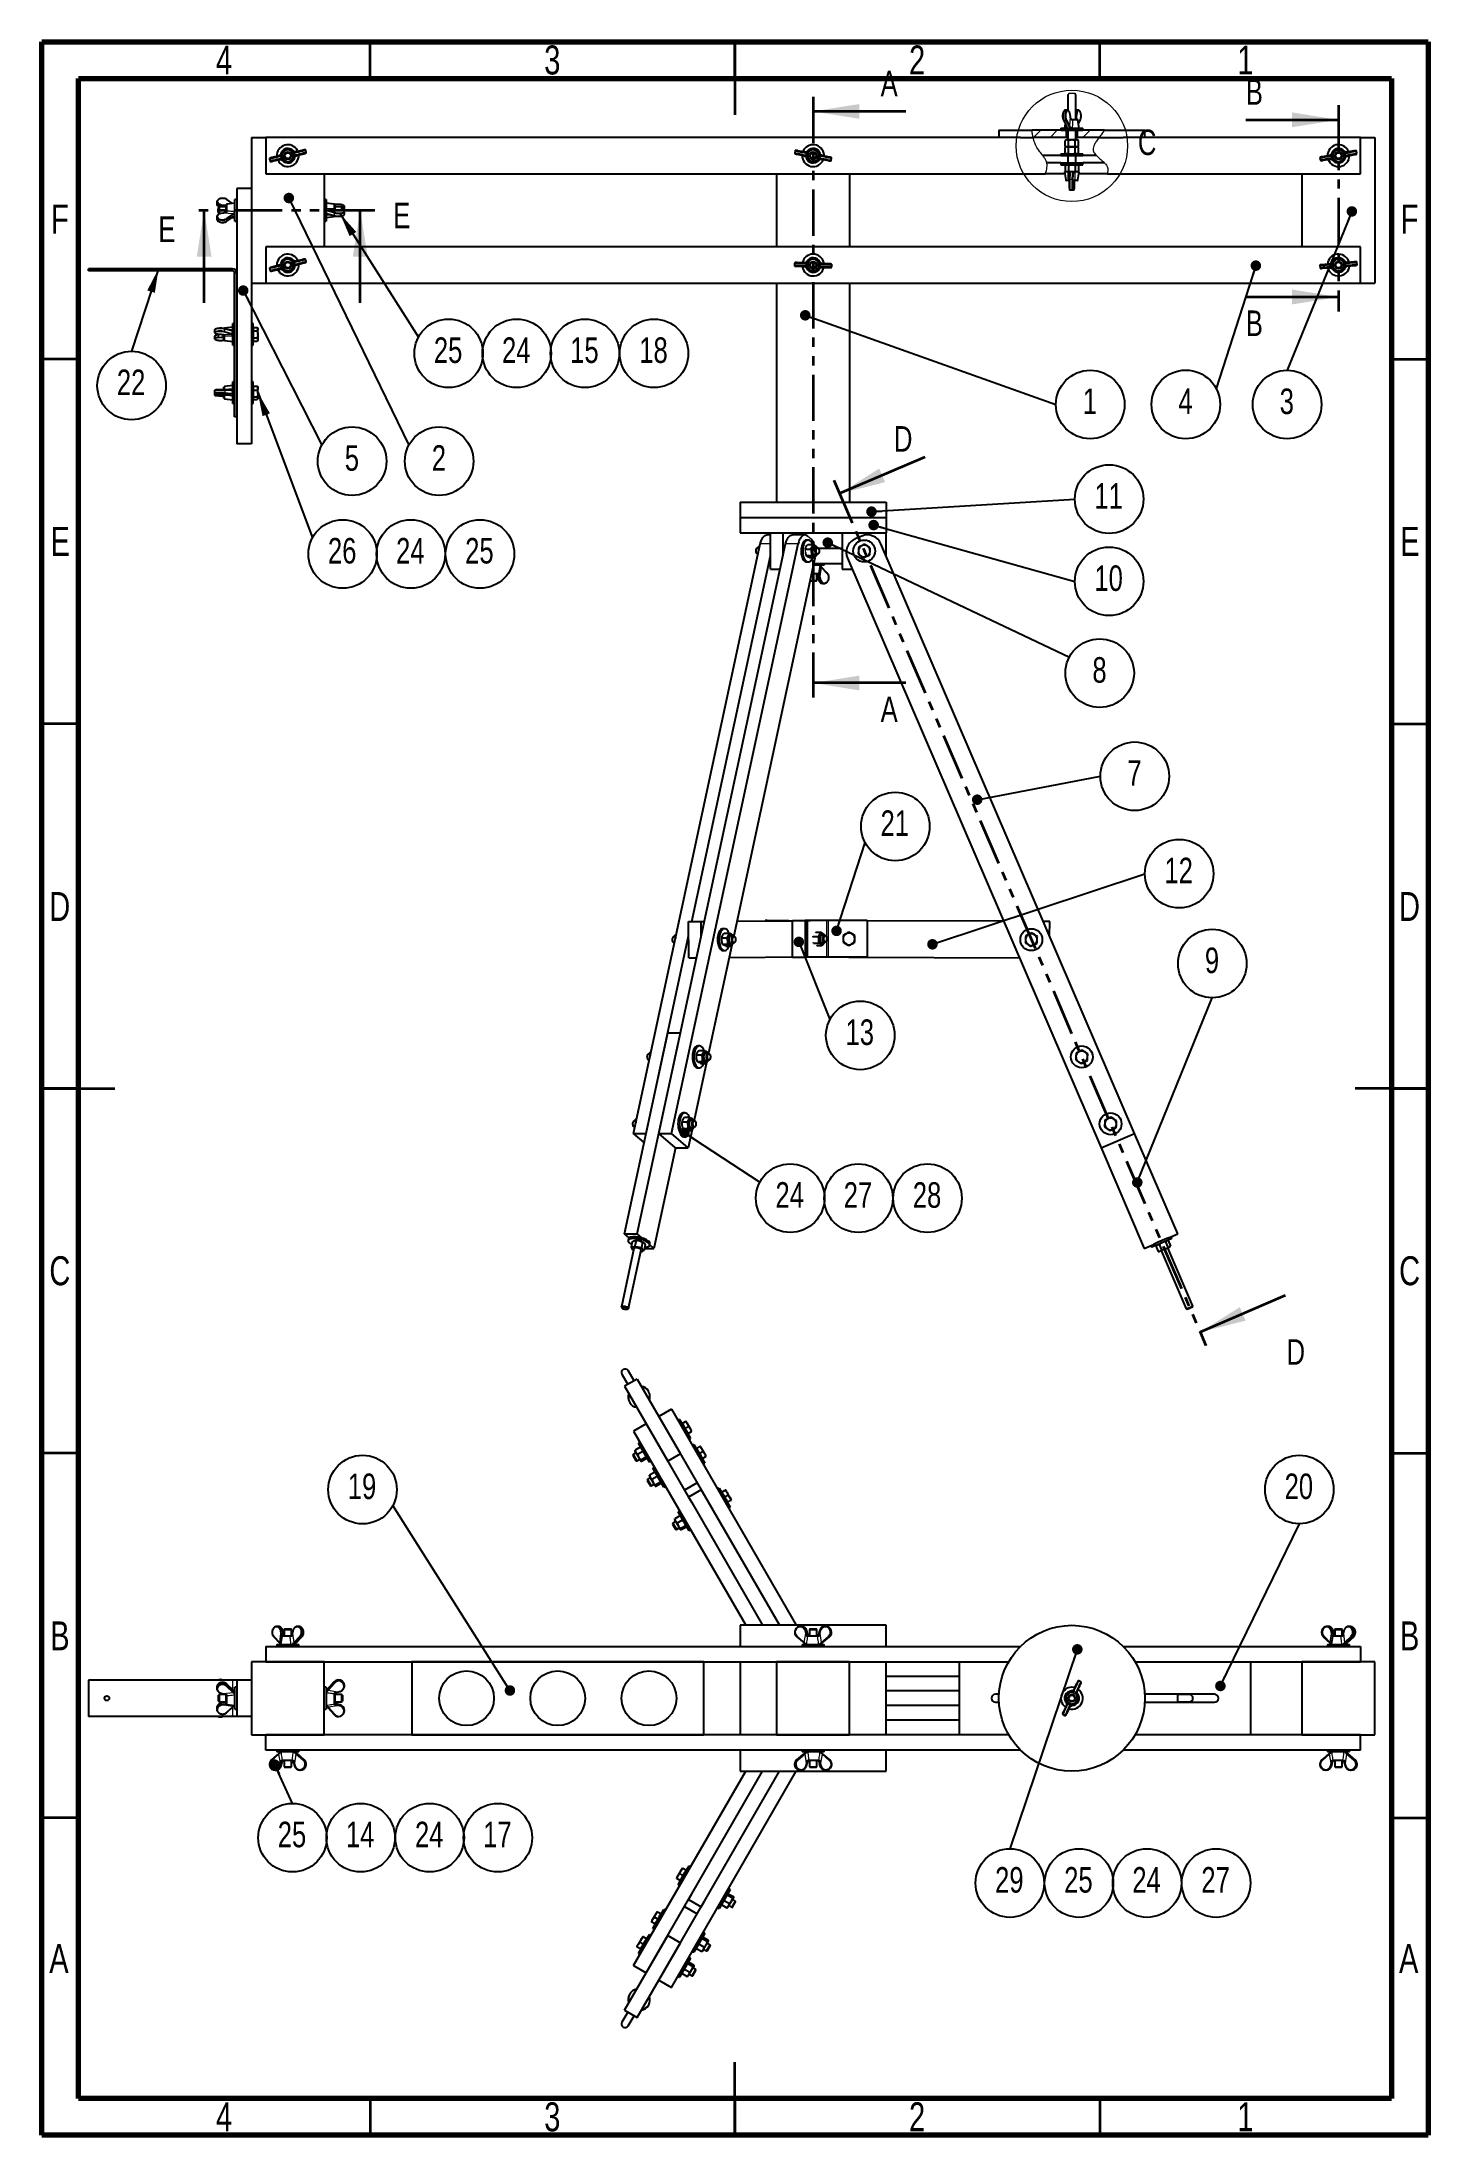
# Model space of a CAD drawing. Header units: millimetres. Extents: x 150 to 2050, y 50 to 2920.
import ezdxf

# ---------------------------------------------------------------- set-up
doc = ezdxf.new("R2010")
doc.units = ezdxf.units.MM
doc.linetypes.add('PHANTOM', pattern=[12.7, 6.35, -1.27, 1.27, -1.27, 1.27, -1.27])
doc.layers.add('FORMAT', color=7, linetype='Continuous')
doc.styles.add('SLDTEXTSTYLE0', font='TXT', dxfattribs={"width": 0.75})
doc.dimstyles.new('SLDDIMSTYLE0', dxfattribs={"dimtxt": 0.18, "dimasz": 14.4, "dimexe": 0, "dimexo": 0.0625, "dimgap": 0, "dimtad": 0, "dimtih": 1, "dimtoh": 1, "dimdec": 0, "dimrnd": 1e-09, "dimzin": 0, "dimdsep": 46, "dimtxsty": 'Standard', "dimblk1": 'DOT', "dimblk2": 'DOT', "dimsah": 1, "dimcen": 0.09, "dimadec": 0, "dimazin": 0, "dimtfac": 14.4, "dimtdec": 0, "dimtofl": 0, "dimtmove": 0, "dimatfit": 3, "dimldrblk": 'DOT', "dimfxl": 1, "dimfrac": 2, "dimtolj": 1, "dimtzin": 0, "dimarcsym": 0})
doc.dimstyles.new('SLDDIMSTYLE1', dxfattribs={"dimtxt": 0.18, "dimasz": 33.02, "dimexe": 0, "dimexo": 0.0625, "dimgap": 0, "dimtad": 0, "dimtih": 1, "dimtoh": 1, "dimdec": 0, "dimrnd": 1e-09, "dimzin": 0, "dimdsep": 46, "dimtxsty": 'Standard', "dimsah": 1, "dimcen": 0.09, "dimadec": 0, "dimazin": 0, "dimtfac": 33.02, "dimtdec": 0, "dimtofl": 0, "dimtmove": 0, "dimatfit": 3, "dimfxl": 1, "dimfrac": 2, "dimtolj": 1, "dimtzin": 0, "dimarcsym": 0})

msp = doc.modelspace()

# ---------------------------------------------------------------- texts
at = {"color": 7, "linetype": 'Continuous', "lineweight": 0, "ltscale": 10, "char_height": 39.7, "attachment_point": 2, "style": 'SLDTEXTSTYLE0'}
for s, insert in [('4', (399.6, 2915)), ('3', (849.6, 2915)), ('2', (1349.6, 2915)), ('1', (1799.6, 2915)), ('F', (174.6, 2696.9)), ('F', (2024.6, 2696.9)), ('E', (175.1, 2255)), ('E', (2025.1, 2255)), ('D', (174.5, 1754.4)), ('D', (2024.5, 1754.4)), ('C', (174.6, 1255)), ('C', (2024.6, 1255)), ('B', (174.7, 754.4)), ('B', (2024.7, 754.4)), ('A', (173.4, 311.9)), ('A', (2023.4, 311.9)), ('4', (399.6, 95)), ('3', (849.6, 95)), ('2', (1349.6, 95)), ('1', (1799.6, 95))]:
    msp.add_mtext(s, dxfattribs=dict(at, insert=insert))
at = {"color": 7, "linetype": 'Continuous', "ltscale": 10, "char_height": 35, "attachment_point": 1, "style": 'SLDTEXTSTYLE0'}
for s, insert in [('A', (1299.6, 2880.3)), ('B', (1800.1, 2868.8)), ('E', (631.6, 2699.5)), ('E', (309.7, 2680.6)), ('B', (1800.1, 2551.7)), ('D', (1317.9, 2393.2)), ('A', (1299.6, 2022.4)), ('D', (1856, 1141.3))]:
    msp.add_mtext(s, dxfattribs=dict(at, insert=insert))
at = {"color": 7, "linetype": 'Continuous', "lineweight": 18, "ltscale": 10, "insert": (1652.2, 2799.8), "char_height": 35, "attachment_point": 1, "style": 'SLDTEXTSTYLE0'}
msp.add_mtext('C', dxfattribs=at)

# ---------------------------------------------------------------- blocks, each defined once
blk = doc.blocks.new('SW_NOTE_0')
at = {"layer": 'FORMAT', "color": 0, "ltscale": 10}
blk.add_circle((0, -47), 47, dxfattribs=at)
at = {"layer": 'FORMAT', "color": 0, "ltscale": 10, "insert": (-0.4, -25.1), "char_height": 35, "attachment_point": 2, "style": 'SLDTEXTSTYLE0'}
blk.add_mtext('3', dxfattribs=at)
blk = doc.blocks.new('_Dot')
at = {"color": 0, "linetype": 'ByBlock', "lineweight": -2}
blk.add_line((-0.5, 0), (-1, 0), dxfattribs=at)
at = {"color": 0, "linetype": 'ByBlock', "const_width": 0.5}
blk.add_lwpolyline([(-0.25, 0, 1), (0.25, 0, 1)], format="xyb", close=True, dxfattribs=at)
blk = doc.blocks.new('SW_NOTE_0_1')
at = {"layer": 'FORMAT', "color": 0, "ltscale": 10}
blk.add_circle((-41.5, -22), 47, dxfattribs=at)
at = {"layer": 'FORMAT', "color": 0, "ltscale": 10, "insert": (-41.9, -0.1), "char_height": 35, "attachment_point": 2, "style": 'SLDTEXTSTYLE0'}
blk.add_mtext('4', dxfattribs=at)
blk = doc.blocks.new('SW_NOTE_0_2')
at = {"layer": 'FORMAT', "color": 0, "ltscale": 10}
blk.add_circle((47, 0), 47, dxfattribs=at)
at = {"layer": 'FORMAT', "color": 0, "ltscale": 10, "insert": (46.6, 21.9), "char_height": 35, "attachment_point": 2, "style": 'SLDTEXTSTYLE0'}
blk.add_mtext('1', dxfattribs=at)
blk = doc.blocks.new('SW_NOTE_0_3')
at = {"layer": 'FORMAT', "color": 0, "ltscale": 10}
blk.add_circle((41.5, -22), 47, dxfattribs=at)
at = {"layer": 'FORMAT', "color": 0, "ltscale": 10, "insert": (41.2, -0.1), "char_height": 35, "attachment_point": 2, "style": 'SLDTEXTSTYLE0'}
blk.add_mtext('2', dxfattribs=at)
blk = doc.blocks.new('SW_NOTE_0_4')
at = {"layer": 'FORMAT', "color": 0, "ltscale": 10}
blk.add_circle((41.5, -22), 47, dxfattribs=at)
at = {"layer": 'FORMAT', "color": 0, "ltscale": 10, "insert": (41.2, -0.1), "char_height": 35, "attachment_point": 2, "style": 'SLDTEXTSTYLE0'}
blk.add_mtext('5', dxfattribs=at)
blk = doc.blocks.new('SW_NOTE_0_5')
at = {"layer": 'FORMAT', "color": 0, "ltscale": 10}
blk.add_circle((0, -47), 47, dxfattribs=at)
at = {"layer": 'FORMAT', "color": 0, "ltscale": 10, "insert": (-0.7, -25.1), "char_height": 35, "attachment_point": 2, "style": 'SLDTEXTSTYLE0'}
blk.add_mtext('22', dxfattribs=at)
blk = doc.blocks.new('SW_NOTE_0_6')
at = {"layer": 'FORMAT', "color": 0, "ltscale": 10}
blk.add_circle((41.5, -22), 47, dxfattribs=at)
at = {"layer": 'FORMAT', "color": 0, "ltscale": 10, "insert": (40.8, -0.1), "char_height": 35, "attachment_point": 2, "style": 'SLDTEXTSTYLE0'}
blk.add_mtext('26', dxfattribs=at)
blk = doc.blocks.new('SW_NOTE_0_7')
at = {"layer": 'FORMAT', "color": 0, "ltscale": 10}
blk.add_circle((25.9, 23.2), 47, dxfattribs=at)
at = {"layer": 'FORMAT', "color": 0, "ltscale": 10, "insert": (25.2, 45.1), "char_height": 35, "attachment_point": 2, "style": 'SLDTEXTSTYLE0'}
blk.add_mtext('24', dxfattribs=at)
blk = doc.blocks.new('SW_NOTE_0_8')
at = {"layer": 'FORMAT', "color": 0, "ltscale": 10}
blk.add_circle((25.9, 23.2), 47, dxfattribs=at)
at = {"layer": 'FORMAT', "color": 0, "ltscale": 10, "insert": (25.2, 45.1), "char_height": 35, "attachment_point": 2, "style": 'SLDTEXTSTYLE0'}
blk.add_mtext('25', dxfattribs=at)
blk = doc.blocks.new('SW_NOTE_0_9')
at = {"layer": 'FORMAT', "color": 0, "ltscale": 10}
blk.add_circle((41.5, -22), 47, dxfattribs=at)
at = {"layer": 'FORMAT', "color": 0, "ltscale": 10, "insert": (40.8, -0.1), "char_height": 35, "attachment_point": 2, "style": 'SLDTEXTSTYLE0'}
blk.add_mtext('25', dxfattribs=at)
blk = doc.blocks.new('SW_NOTE_0_10')
at = {"layer": 'FORMAT', "color": 0, "ltscale": 10}
blk.add_circle((25.9, 23.2), 47, dxfattribs=at)
at = {"layer": 'FORMAT', "color": 0, "ltscale": 10, "insert": (25.2, 45.1), "char_height": 35, "attachment_point": 2, "style": 'SLDTEXTSTYLE0'}
blk.add_mtext('24', dxfattribs=at)
blk = doc.blocks.new('SW_NOTE_0_11')
at = {"layer": 'FORMAT', "color": 0, "ltscale": 10}
blk.add_circle((25.9, 23.2), 47, dxfattribs=at)
at = {"layer": 'FORMAT', "color": 0, "ltscale": 10, "insert": (25.2, 45.1), "char_height": 35, "attachment_point": 2, "style": 'SLDTEXTSTYLE0'}
blk.add_mtext('15', dxfattribs=at)
blk = doc.blocks.new('SW_NOTE_0_12')
at = {"layer": 'FORMAT', "color": 0, "ltscale": 10}
blk.add_circle((25.9, 23.2), 47, dxfattribs=at)
at = {"layer": 'FORMAT', "color": 0, "ltscale": 10, "insert": (25.2, 45.1), "char_height": 35, "attachment_point": 2, "style": 'SLDTEXTSTYLE0'}
blk.add_mtext('18', dxfattribs=at)
blk = doc.blocks.new('SW_NOTE_0_13')
at = {"layer": 'FORMAT', "color": 0, "ltscale": 10}
blk.add_circle((47, 0), 47, dxfattribs=at)
at = {"layer": 'FORMAT', "color": 0, "ltscale": 10, "insert": (46.3, 21.9), "char_height": 35, "attachment_point": 2, "style": 'SLDTEXTSTYLE0'}
blk.add_mtext('11', dxfattribs=at)
blk = doc.blocks.new('SW_NOTE_0_14')
at = {"layer": 'FORMAT', "color": 0, "ltscale": 10}
blk.add_circle((47, 0), 47, dxfattribs=at)
at = {"layer": 'FORMAT', "color": 0, "ltscale": 10, "insert": (46.3, 21.9), "char_height": 35, "attachment_point": 2, "style": 'SLDTEXTSTYLE0'}
blk.add_mtext('10', dxfattribs=at)
blk = doc.blocks.new('SW_NOTE_0_15')
at = {"layer": 'FORMAT', "color": 0, "ltscale": 10}
blk.add_circle((41.5, -22), 47, dxfattribs=at)
at = {"layer": 'FORMAT', "color": 0, "ltscale": 10, "insert": (41.2, -0.1), "char_height": 35, "attachment_point": 2, "style": 'SLDTEXTSTYLE0'}
blk.add_mtext('8', dxfattribs=at)
blk = doc.blocks.new('SW_NOTE_0_16')
at = {"layer": 'FORMAT', "color": 0, "ltscale": 10}
blk.add_circle((47, 0), 47, dxfattribs=at)
at = {"layer": 'FORMAT', "color": 0, "ltscale": 10, "insert": (46.6, 21.9), "char_height": 35, "attachment_point": 2, "style": 'SLDTEXTSTYLE0'}
blk.add_mtext('7', dxfattribs=at)
blk = doc.blocks.new('SW_NOTE_0_17')
at = {"layer": 'FORMAT', "color": 0, "ltscale": 10}
blk.add_circle((47, 0), 47, dxfattribs=at)
at = {"layer": 'FORMAT', "color": 0, "ltscale": 10, "insert": (46.3, 21.9), "char_height": 35, "attachment_point": 2, "style": 'SLDTEXTSTYLE0'}
blk.add_mtext('12', dxfattribs=at)
blk = doc.blocks.new('SW_NOTE_0_18')
at = {"layer": 'FORMAT', "color": 0, "ltscale": 10}
blk.add_circle((0, 47), 47, dxfattribs=at)
at = {"layer": 'FORMAT', "color": 0, "ltscale": 10, "insert": (-0.4, 68.9), "char_height": 35, "attachment_point": 2, "style": 'SLDTEXTSTYLE0'}
blk.add_mtext('9', dxfattribs=at)
blk = doc.blocks.new('SW_NOTE_0_19')
at = {"layer": 'FORMAT', "color": 0, "ltscale": 10}
blk.add_circle((41.5, -22), 47, dxfattribs=at)
at = {"layer": 'FORMAT', "color": 0, "ltscale": 10, "insert": (40.8, -0.1), "char_height": 35, "attachment_point": 2, "style": 'SLDTEXTSTYLE0'}
blk.add_mtext('24', dxfattribs=at)
blk = doc.blocks.new('SW_NOTE_0_20')
at = {"layer": 'FORMAT', "color": 0, "ltscale": 10}
blk.add_circle((25.9, 23.2), 47, dxfattribs=at)
at = {"layer": 'FORMAT', "color": 0, "ltscale": 10, "insert": (25.2, 45.1), "char_height": 35, "attachment_point": 2, "style": 'SLDTEXTSTYLE0'}
blk.add_mtext('27', dxfattribs=at)
blk = doc.blocks.new('SW_NOTE_0_21')
at = {"layer": 'FORMAT', "color": 0, "ltscale": 10}
blk.add_circle((25.9, 23.2), 47, dxfattribs=at)
at = {"layer": 'FORMAT', "color": 0, "ltscale": 10, "insert": (25.2, 45.1), "char_height": 35, "attachment_point": 2, "style": 'SLDTEXTSTYLE0'}
blk.add_mtext('28', dxfattribs=at)
blk = doc.blocks.new('SW_NOTE_0_22')
at = {"layer": 'FORMAT', "color": 0, "ltscale": 10}
blk.add_circle((41.5, 22), 47, dxfattribs=at)
at = {"layer": 'FORMAT', "color": 0, "ltscale": 10, "insert": (40.8, 44), "char_height": 35, "attachment_point": 2, "style": 'SLDTEXTSTYLE0'}
blk.add_mtext('21', dxfattribs=at)
blk = doc.blocks.new('SW_NOTE_0_23')
at = {"layer": 'FORMAT', "color": 0, "ltscale": 10}
blk.add_circle((41.5, -22), 47, dxfattribs=at)
at = {"layer": 'FORMAT', "color": 0, "ltscale": 10, "insert": (40.8, -0.1), "char_height": 35, "attachment_point": 2, "style": 'SLDTEXTSTYLE0'}
blk.add_mtext('13', dxfattribs=at)
blk = doc.blocks.new('SW_NOTE_0_24')
at = {"layer": 'FORMAT', "color": 0, "ltscale": 10}
blk.add_circle((-41.5, 22), 47, dxfattribs=at)
at = {"layer": 'FORMAT', "color": 0, "ltscale": 10, "insert": (-42.2, 44), "char_height": 35, "attachment_point": 2, "style": 'SLDTEXTSTYLE0'}
blk.add_mtext('19', dxfattribs=at)
blk = doc.blocks.new('SW_NOTE_0_25')
at = {"layer": 'FORMAT', "color": 0, "ltscale": 10}
blk.add_circle((0, 47), 47, dxfattribs=at)
at = {"layer": 'FORMAT', "color": 0, "ltscale": 10, "insert": (-0.7, 68.9), "char_height": 35, "attachment_point": 2, "style": 'SLDTEXTSTYLE0'}
blk.add_mtext('20', dxfattribs=at)
blk = doc.blocks.new('SW_NOTE_0_26')
at = {"layer": 'FORMAT', "color": 0, "ltscale": 10}
blk.add_circle((0, -47), 47, dxfattribs=at)
at = {"layer": 'FORMAT', "color": 0, "ltscale": 10, "insert": (-0.7, -25.1), "char_height": 35, "attachment_point": 2, "style": 'SLDTEXTSTYLE0'}
blk.add_mtext('29', dxfattribs=at)
blk = doc.blocks.new('SW_NOTE_0_27')
at = {"layer": 'FORMAT', "color": 0, "ltscale": 10}
blk.add_circle((25.9, 23.2), 47, dxfattribs=at)
at = {"layer": 'FORMAT', "color": 0, "ltscale": 10, "insert": (25.2, 45.1), "char_height": 35, "attachment_point": 2, "style": 'SLDTEXTSTYLE0'}
blk.add_mtext('25', dxfattribs=at)
blk = doc.blocks.new('SW_NOTE_0_28')
at = {"layer": 'FORMAT', "color": 0, "ltscale": 10}
blk.add_circle((25.9, 23.2), 47, dxfattribs=at)
at = {"layer": 'FORMAT', "color": 0, "ltscale": 10, "insert": (25.2, 45.1), "char_height": 35, "attachment_point": 2, "style": 'SLDTEXTSTYLE0'}
blk.add_mtext('24', dxfattribs=at)
blk = doc.blocks.new('SW_NOTE_0_29')
at = {"layer": 'FORMAT', "color": 0, "ltscale": 10}
blk.add_circle((25.9, 23.2), 47, dxfattribs=at)
at = {"layer": 'FORMAT', "color": 0, "ltscale": 10, "insert": (25.2, 45.1), "char_height": 35, "attachment_point": 2, "style": 'SLDTEXTSTYLE0'}
blk.add_mtext('27', dxfattribs=at)
blk = doc.blocks.new('SW_NOTE_0_30')
at = {"layer": 'FORMAT', "color": 0, "ltscale": 10}
blk.add_circle((0, -47), 47, dxfattribs=at)
at = {"layer": 'FORMAT', "color": 0, "ltscale": 10, "insert": (-0.7, -25.1), "char_height": 35, "attachment_point": 2, "style": 'SLDTEXTSTYLE0'}
blk.add_mtext('25', dxfattribs=at)
blk = doc.blocks.new('SW_NOTE_0_31')
at = {"layer": 'FORMAT', "color": 0, "ltscale": 10}
blk.add_circle((25.9, 23.2), 47, dxfattribs=at)
at = {"layer": 'FORMAT', "color": 0, "ltscale": 10, "insert": (25.2, 45.1), "char_height": 35, "attachment_point": 2, "style": 'SLDTEXTSTYLE0'}
blk.add_mtext('14', dxfattribs=at)
blk = doc.blocks.new('SW_NOTE_0_32')
at = {"layer": 'FORMAT', "color": 0, "ltscale": 10}
blk.add_circle((25.9, 23.2), 47, dxfattribs=at)
at = {"layer": 'FORMAT', "color": 0, "ltscale": 10, "insert": (25.2, 45.1), "char_height": 35, "attachment_point": 2, "style": 'SLDTEXTSTYLE0'}
blk.add_mtext('24', dxfattribs=at)
blk = doc.blocks.new('SW_NOTE_0_33')
at = {"layer": 'FORMAT', "color": 0, "ltscale": 10}
blk.add_circle((25.9, 23.2), 47, dxfattribs=at)
at = {"layer": 'FORMAT', "color": 0, "ltscale": 10, "insert": (25.2, 45.1), "char_height": 35, "attachment_point": 2, "style": 'SLDTEXTSTYLE0'}
blk.add_mtext('17', dxfattribs=at)

# ---------------------------------------------------------------- hatches: boundary and pattern name
at = {"layer": 'FORMAT', "linetype": 'Continuous', "lineweight": 18, "ltscale": 10}
h = msp.add_hatch(dxfattribs=at)
h.set_pattern_fill('ANSI32', color=256, scale=5, style=0)
edge = h.paths.add_edge_path(flags=0)
edge.add_line((1554.2, 2799), (1507.1, 2799))
edge.add_spline(control_points=[(1507.1, 2799), (1507.3, 2795.6), (1507.8, 2792.2), (1508.6, 2789)], knot_values=[0.149055, 0.149055, 0.149055, 0.149055, 0.168992, 0.168992, 0.168992, 0.168992], weights=[1, 1, 1, 1], degree=3, periodic=0)
edge.add_line((1508.6, 2789), (1554.2, 2789))
edge.add_line((1554.2, 2789), (1554.2, 2799))
h = msp.add_hatch(dxfattribs=at)
h.set_pattern_fill('ANSI32', color=256, scale=5, style=0)
edge = h.paths.add_edge_path(flags=0)
edge.add_line((1606.4, 2799), (1569.2, 2799))
edge.add_line((1569.2, 2799), (1569.2, 2789))
edge.add_line((1569.2, 2789), (1599.2, 2789))
edge.add_spline(control_points=[(1599.2, 2789), (1601.7, 2792.2), (1604.3, 2795.5), (1606.4, 2799)], knot_values=[0.761896, 0.761896, 0.761896, 0.761896, 0.786457, 0.786457, 0.786457, 0.786457], weights=[1, 1, 1, 1], degree=3, periodic=0)

# ---------------------------------------------------------------- linework, layer by layer
at = {"color": 7, "linetype": 'Continuous', "lineweight": 70, "ltscale": 10}
for p, q in [((150, 50), (150, 2920)), ((150, 2920), (2050, 2920)), ((2050, 2920), (2050, 50)), ((200, 100), (200, 2870)), ((200, 2870), (2000, 2870)), ((2000, 2870), (2000, 100)), ((2000, 100), (200, 100)), ((2050, 50), (150, 50))]:
    msp.add_line(p, q, dxfattribs=at)
at = {"color": 7, "linetype": 'Continuous', "lineweight": 35, "ltscale": 10}
for p, q in [((600, 2870), (600, 2920)), ((1100, 2920), (1100, 2820)), ((1100, 2870), (1100, 2920)), ((1600, 2870), (1600, 2920)), ((1334.1, 2824.7), (1207.1, 2824.7)), ((1800.1, 2813.1), (1927.1, 2813.1)), ((372.4, 2562), (372.4, 2689)), ((586.3, 2562), (586.3, 2689)), ((1800.1, 2570.2), (1927.1, 2570.2)), ((200, 2485), (150, 2485)), ((2000, 2485), (2050, 2485)), ((1360, 2350.7), (1243.3, 2300.6)), ((1334.1, 2041), (1207.1, 2041)), ((200, 1985), (150, 1985)), ((2000, 1985), (2050, 1985)), ((150, 1485), (250, 1485)), ((200, 1485), (150, 1485)), ((2050, 1485), (1950, 1485)), ((2000, 1485), (2050, 1485)), ((1854.2, 1201.1), (1737.5, 1150.9)), ((200, 985), (150, 985)), ((2000, 985), (2050, 985)), ((200, 485), (150, 485)), ((2000, 485), (2050, 485)), ((1100, 50), (1100, 150)), ((600, 100), (600, 50)), ((1100, 100), (1100, 50)), ((1600, 100), (1600, 50))]:
    msp.add_line(p, q, dxfattribs=at)
at = {"color": 7, "linetype": 'PHANTOM', "lineweight": 35, "ltscale": 10}
for p, q in [((1207.1, 2844.7), (1207.1, 2021)), ((1927.1, 2833.1), (1927.1, 2550.2)), ((606.3, 2689), (352.4, 2689)), ((1235.4, 2319), (1745.4, 1132.5))]:
    msp.add_line(p, q, dxfattribs=at)
at = {"color": 7, "linetype": 'Continuous', "lineweight": 18, "ltscale": 10}
for p, q in [((1557.7, 2849), (1556.7, 2848)), ((1565.7, 2849), (1557.7, 2849)), ((1565.7, 2729), (1566.7, 2730)), ((1199.8, 2242.3), (1204.4, 2238.4)), ((1097.1, 1694.1), (1096.7, 1695.4)), ((1222.2, 1695.2), (1221.9, 1696.1)), ((1212.1, 1681.1), (1211.6, 1681.4)), ((1062.6, 1533.3), (1062.2, 1534.7)), ((1042.8, 1441.5), (1042.4, 1442.8))]:
    msp.add_line(p, q, dxfattribs=at)
at = {"color": 7, "linetype": 'Continuous', "lineweight": 25, "ltscale": 10}
for p, q in [((1556.7, 2826.1), (1556.7, 2848)), ((1566.7, 2848), (1565.7, 2849)), ((1566.7, 2848), (1566.7, 2813.5)), ((1550.1, 2812.7), (1554.3, 2804.2)), ((1555.4, 2826.5), (1553.1, 2826.5)), ((1559.8, 2817.1), (1559.4, 2820.4)), ((1561.5, 2813.5), (1562.5, 2813.5)), ((1562.5, 2813.5), (1569.1, 2813.5)), ((1570.3, 2826.5), (1568, 2826.5)), ((1571.7, 2801.5), (1570.1, 2812.6)), ((1570.8, 2807.6), (1573.3, 2812.7)), ((437.1, 2789), (437.1, 2589)), ((437.1, 2789), (457.1, 2789)), ((457.1, 2789), (457.1, 2739)), ((1491.3, 2789), (457.1, 2789)), ((1461.7, 2799), (1461.7, 2789)), ((1461.7, 2799), (1507.1, 2799)), ((1491.3, 2789), (1508.6, 2789)), ((1546.7, 2799), (1507.1, 2799)), ((1554.2, 2789), (1508.6, 2789)), ((1546.7, 2801.5), (1546.7, 2799)), ((1546.7, 2801.5), (1576.7, 2801.5)), ((1546.7, 2799), (1576.7, 2799)), ((1552.6, 2807.6), (1551.7, 2801.5)), ((1553.7, 2785.5), (1552.4, 2784.8)), ((1552.4, 2776.7), (1552.4, 2784.8)), ((1554.8, 2785.5), (1553.7, 2785.5)), ((1554.2, 2789), (1554.2, 2799)), ((1556.7, 2789), (1554.2, 2789)), ((1554.3, 2804.2), (1554.3, 2804.2)), ((1561.7, 2785.5), (1554.8, 2785.5)), ((1556.7, 2785.5), (1556.7, 2799)), ((1557.1, 2776.7), (1557.1, 2784.8)), ((1568.6, 2785.5), (1561.7, 2785.5)), ((1566.3, 2776.7), (1566.3, 2784.8)), ((1566.7, 2799), (1566.7, 2785.5)), ((1569.2, 2789), (1566.7, 2789)), ((1569.7, 2785.5), (1568.6, 2785.5)), ((1569.2, 2799), (1569.2, 2789)), ((1599.2, 2789), (1569.2, 2789)), ((1570.9, 2784.8), (1569.7, 2785.5)), ((1570.9, 2776.7), (1570.9, 2784.8)), ((1576.7, 2799), (1576.7, 2801.5)), ((1606.4, 2799), (1576.7, 2799)), ((1599.2, 2789), (1632.1, 2789)), ((1606.4, 2799), (1661.7, 2799)), ((1957.1, 2789), (1632.1, 2789)), ((1661.7, 2789), (1661.7, 2799)), ((1957.1, 2739), (1957.1, 2789)), ((1957.1, 2789), (1977.1, 2789)), ((1977.1, 2789), (1977.1, 2589)), ((462, 2759.4), (462.7, 2756.7)), ((475, 2763.8), (465.2, 2761.3)), ((465.2, 2761.3), (465.2, 2761.3)), ((466.3, 2756.4), (476.2, 2758.6)), ((466.3, 2756.4), (466.3, 2756.4)), ((475, 2763.8), (475, 2763.8)), ((477.5, 2766.6), (477.5, 2766.6)), ((479.7, 2757.3), (479.7, 2757.3)), ((494.6, 2770.7), (494.6, 2770.7)), ((496.8, 2761.3), (496.8, 2761.3)), ((508, 2771.5), (498, 2769.3)), ((499.3, 2764.2), (509.1, 2766.7)), ((499.3, 2764.2), (499.3, 2764.2)), ((500.9, 2769.9), (500.3, 2771.2)), ((507.9, 2771.5), (508, 2771.5)), ((509.1, 2766.7), (509.1, 2766.7)), ((512.3, 2768.5), (511.6, 2771.3)), ((1182.4, 2770.4), (1181.9, 2767.7)), ((1185.1, 2765.9), (1195, 2763.7)), ((1185.1, 2765.9), (1185.1, 2765.9)), ((1196, 2768.9), (1186.1, 2770.8)), ((1186.1, 2770.8), (1186.1, 2770.8)), ((1195, 2763.7), (1195, 2763.7)), ((1197.6, 2761), (1197.6, 2761)), ((1199.5, 2770.4), (1199.5, 2770.4)), ((1214.8, 2757.5), (1214.8, 2757.5)), ((1216.7, 2766.9), (1216.7, 2766.9)), ((1218.2, 2759), (1228.2, 2757.2)), ((1229.2, 2762), (1219.3, 2764.2)), ((1219.3, 2764.2), (1219.3, 2764.2)), ((1222.1, 2763.6), (1222.1, 2765)), ((1228.2, 2757.2), (1228.2, 2757.2)), ((1229.2, 2762), (1229.2, 2762)), ((1231.8, 2757.5), (1232.4, 2760.3)), ((1546.7, 2764), (1522, 2764)), ((1546.7, 2766.5), (1546.7, 2764)), ((1546.7, 2766.5), (1568.2, 2766.5)), ((1546.7, 2764), (1568.2, 2764)), ((1552.4, 2776.7), (1553.7, 2776)), ((1553.7, 2776), (1552.4, 2775.3)), ((1552.4, 2767.2), (1552.4, 2775.3)), ((1552.4, 2767.2), (1553.7, 2766.5)), ((1554.8, 2776), (1561.7, 2776)), ((1556.7, 2754), (1556.7, 2764)), ((1557.1, 2767.2), (1557.1, 2775.3)), ((1561.7, 2776), (1568.6, 2776)), ((1566.3, 2767.2), (1566.3, 2775.3)), ((1566.7, 2764), (1566.7, 2754)), ((1568.2, 2766.5), (1576.7, 2766.5)), ((1568.2, 2764), (1576.7, 2764)), ((1569.7, 2776), (1570.9, 2776.7)), ((1570.9, 2775.3), (1569.7, 2776)), ((1569.7, 2766.5), (1570.9, 2767.2)), ((1570.9, 2767.2), (1570.9, 2775.3)), ((1576.7, 2764), (1576.7, 2766.5)), ((1595.6, 2764), (1576.7, 2764)), ((1901.8, 2760.8), (1902.3, 2758)), ((1915, 2764.4), (1905, 2762.5)), ((1905.1, 2762.5), (1905, 2762.5)), ((1905.9, 2757.6), (1916, 2759.2)), ((1905.9, 2757.6), (1906, 2757.6)), ((1915, 2764.4), (1915, 2764.4)), ((1917.6, 2767.1), (1917.6, 2767.1)), ((1919.4, 2757.7), (1919.4, 2757.7)), ((1934.9, 2770.3), (1934.9, 2770.3)), ((1936.6, 2760.8), (1936.6, 2760.8)), ((1948.3, 2770.4), (1938.3, 2768.7)), ((1939.3, 2763.5), (1949.2, 2765.5)), ((1939.3, 2763.5), (1939.3, 2763.5)), ((1941.2, 2769.2), (1940.7, 2770.5)), ((1948.3, 2770.4), (1948.3, 2770.4)), ((1949.2, 2765.5), (1949.2, 2765.5)), ((1952.5, 2767.2), (1952, 2769.9)), ((457.1, 2739), (1525.4, 2739)), ((537.1, 2739), (537.1, 2639)), ((1157.1, 2739), (1157.1, 2639)), ((1257.1, 2739), (1257.1, 2639)), ((1552.1, 2739), (1525.4, 2739)), ((1546.7, 2754), (1527.3, 2754)), ((1546.7, 2754), (1546.7, 2751.5)), ((1546.7, 2754), (1576.7, 2754)), ((1546.7, 2751.5), (1576.7, 2751.5)), ((1551.7, 2742), (1553.3, 2730.8)), ((1556.4, 2742), (1551.7, 2742)), ((1553.7, 2751.5), (1552.4, 2750.8)), ((1552.4, 2750.8), (1552.4, 2742.7)), ((1552.4, 2742.7), (1553.7, 2742)), ((1557.4, 2730), (1554.3, 2730)), ((1556.4, 2742), (1556.4, 2742)), ((1556.7, 2741.9), (1556.7, 2742)), ((1556.7, 2730), (1557.7, 2729)), ((1557.1, 2750.8), (1557.1, 2742.7)), ((1557.9, 2730), (1557.4, 2730)), ((1557.9, 2729), (1557.7, 2729)), ((1558.4, 2738.9), (1558, 2730.4)), ((1558, 2730.3), (1558, 2730.4)), ((1564, 2742), (1558.3, 2742)), ((1565.7, 2729), (1563.8, 2729)), ((1565.2, 2730), (1564.3, 2730)), ((1569.1, 2730), (1565.2, 2730)), ((1566, 2742), (1566, 2742)), ((1571.7, 2742), (1566, 2742)), ((1566.3, 2750.8), (1566.3, 2742.7)), ((1570.9, 2750.8), (1569.7, 2751.5)), ((1569.7, 2742), (1570.9, 2742.7)), ((1570.1, 2730.8), (1571.7, 2742)), ((1570.9, 2750.8), (1570.9, 2742.7)), ((1609.9, 2739), (1571.2, 2739)), ((1576.7, 2751.5), (1576.7, 2754)), ((1606.5, 2754), (1576.7, 2754)), ((1609.9, 2739), (1957.1, 2739)), ((1877.1, 2739), (1877.1, 2639)), ((389.6, 2700.3), (389.6, 2698.2)), ((414.6, 2699), (403.5, 2697.3)), ((411.4, 2698.5), (403.6, 2703.9)), ((417.1, 2704), (414.6, 2704)), ((414.6, 2674), (414.6, 2704)), ((437.1, 2719), (417.1, 2719)), ((417.1, 2719), (417.1, 2369)), ((539.6, 2704), (537.1, 2704)), ((539.6, 2704), (539.6, 2674)), ((550.8, 2697.3), (539.6, 2699)), ((1559.4, 2717), (1562, 2717)), ((1562, 2717), (1563.9, 2717)), ((1563.4, 2723.1), (1563.6, 2726.4)), ((1563.4, 2723.1), (1563.4, 2723.1)), ((1563.6, 2726.4), (1563.6, 2726.4)), ((389.6, 2679.7), (389.6, 2677.7)), ((393.1, 2694), (392.1, 2693)), ((392.1, 2685), (392.1, 2693)), ((392.1, 2685), (393.1, 2684)), ((402.6, 2694), (393.1, 2694)), ((393.1, 2694), (393.1, 2684)), ((398.9, 2685.3), (395.6, 2684.8)), ((402.6, 2688.4), (402.6, 2696.4)), ((402.6, 2687.3), (402.6, 2688.4)), ((403.6, 2674), (412.1, 2679.9)), ((411.4, 2679.4), (414.6, 2679)), ((414.6, 2674), (417.1, 2674)), ((537.1, 2674), (539.6, 2674)), ((539.6, 2679), (550.8, 2680.6)), ((542.5, 2683.6), (551, 2681.4)), ((551.6, 2696.4), (551.6, 2691.3)), ((561.1, 2694), (551.6, 2694)), ((551.6, 2691.3), (551.6, 2690.3)), ((558.5, 2688.8), (555.2, 2689.1)), ((562.1, 2693), (561.1, 2694)), ((561.1, 2688.4), (561.1, 2694)), ((562.1, 2693), (562.1, 2688.2)), ((564.6, 2691.8), (564.6, 2694.3)), ((564.6, 2683.7), (564.6, 2686.1)), ((457.1, 2639), (457.1, 2589)), ((1957.1, 2639), (457.1, 2639)), ((475, 2613.7), (465.2, 2611.1)), ((475, 2613.7), (475, 2613.7)), ((477.5, 2616.5), (477.5, 2616.5)), ((494.5, 2620.8), (494.5, 2620.8)), ((507.9, 2621.7), (498, 2619.4)), ((499.3, 2614.3), (509.1, 2616.9)), ((499.3, 2614.3), (499.3, 2614.3)), ((500.8, 2620.1), (500.2, 2621.3)), ((507.9, 2621.7), (507.9, 2621.7)), ((509.1, 2616.9), (509.1, 2616.9)), ((512.2, 2618.8), (511.5, 2621.5)), ((1181.7, 2616.4), (1181.6, 2613.6)), ((1185.1, 2612.4), (1195.2, 2611.8)), ((1185.1, 2612.4), (1185.1, 2612.4)), ((1195.4, 2617.1), (1185.3, 2617.4)), ((1185.3, 2617.4), (1185.3, 2617.4)), ((1195.2, 2611.8), (1195.2, 2611.8)), ((1198.6, 2619.1), (1198.6, 2619.1)), ((1216.1, 2618.4), (1216.1, 2618.4)), ((1229.2, 2615.6), (1219.1, 2616.1)), ((1219.1, 2616.1), (1219.1, 2616.1)), ((1222, 2616), (1221.8, 2617.3)), ((1229.2, 2615.6), (1229.2, 2615.6)), ((1232.6, 2611.5), (1232.7, 2614.3)), ((1901.6, 2613.2), (1901.9, 2610.4)), ((1915.1, 2615.6), (1905, 2614.5)), ((1905, 2614.5), (1905, 2614.5)), ((1915.1, 2615.6), (1915.1, 2615.6)), ((1918, 2618), (1918, 2618)), ((1935.5, 2619.5), (1935.5, 2619.5)), ((1948.8, 2618.4), (1938.7, 2617.6)), ((1939.2, 2612.4), (1949.3, 2613.4)), ((1939.2, 2612.4), (1939.2, 2612.4)), ((1941.6, 2617.8), (1941.2, 2619.2)), ((1948.8, 2618.4), (1948.8, 2618.4)), ((1949.3, 2613.4), (1949.3, 2613.4)), ((1952.7, 2614.8), (1952.4, 2617.6)), ((1957.1, 2589), (1957.1, 2639)), ((214.1, 2606), (214.1, 2609)), ((411.1, 2609), (214.1, 2609)), ((411.1, 2606), (214.1, 2606)), ((414.1, 2406), (414.1, 2603)), ((417.1, 2406), (417.1, 2603)), ((437.1, 2589), (457.1, 2589)), ((437.1, 2589), (437.1, 2369)), ((457.1, 2589), (1957.1, 2589)), ((462.1, 2609.2), (462.7, 2606.4)), ((465.2, 2611.1), (465.2, 2611.1)), ((466.4, 2606.2), (476.3, 2608.5)), ((466.4, 2606.2), (466.4, 2606.2)), ((479.8, 2607.2), (479.8, 2607.2)), ((496.8, 2611.4), (496.8, 2611.4)), ((1157.1, 2589), (1157.1, 2289)), ((1198.2, 2609.5), (1198.2, 2609.5)), ((1215.7, 2608.8), (1215.7, 2608.8)), ((1218.9, 2610.8), (1229, 2610.6)), ((1229, 2610.6), (1229, 2610.6)), ((1257.1, 2589), (1257.1, 2289)), ((1905.4, 2609.6), (1915.6, 2610.3)), ((1905.4, 2609.6), (1905.4, 2609.6)), ((1918.8, 2608.4), (1918.8, 2608.4)), ((1936.3, 2609.9), (1936.3, 2609.9)), ((1957.1, 2589), (1977.1, 2589)), ((408.8, 2524.4), (400.3, 2526.7)), ((411.6, 2529), (400.5, 2527.3)), ((414.1, 2534), (411.6, 2534)), ((411.6, 2504), (411.6, 2534)), ((439.6, 2534), (437.1, 2534)), ((439.6, 2504), (439.6, 2534)), ((440.2, 2527), (439.6, 2527)), ((440.2, 2525.9), (440.2, 2528.2)), ((440.2, 2528.2), (445.3, 2528.2)), ((440.2, 2523.6), (440.2, 2525.9)), ((446, 2527), (445.3, 2528.2)), ((446, 2525.9), (446, 2527)), ((446, 2519), (446, 2525.9)), ((386.6, 2524.4), (386.6, 2522)), ((386.6, 2516), (386.6, 2513.5)), ((392.7, 2519.2), (396, 2519)), ((396, 2519), (392.7, 2518.7)), ((399.6, 2519), (399.6, 2517.9)), ((399.6, 2516.7), (399.6, 2517.7)), ((399.6, 2511.6), (399.6, 2516.7)), ((399.6, 2514.3), (399.6, 2514.3)), ((400.5, 2510.6), (411.6, 2509)), ((411.6, 2504), (414.1, 2504)), ((437.1, 2504), (439.6, 2504)), ((439.6, 2511), (440.2, 2511)), ((440.2, 2519), (440.2, 2523.6)), ((440.2, 2523.6), (445.3, 2523.6)), ((440.2, 2514.4), (440.2, 2519)), ((440.2, 2512), (440.2, 2514.4)), ((440.2, 2514.4), (445.3, 2514.4)), ((440.2, 2509.7), (440.2, 2512)), ((440.2, 2509.7), (445.3, 2509.7)), ((445.3, 2509.7), (446, 2511)), ((446, 2519), (446, 2512)), ((446, 2511), (446, 2512)), ((386.6, 2441.5), (386.6, 2438.9)), ((399.6, 2443.3), (399.6, 2446.4)), ((399.6, 2443.1), (399.6, 2443)), ((400.1, 2443), (400, 2443)), ((408.5, 2442.4), (400.1, 2443)), ((411.6, 2449), (400.5, 2447.3)), ((408.5, 2442.4), (408.7, 2442.5)), ((414.1, 2454), (411.6, 2454)), ((411.6, 2443.9), (411.6, 2454)), ((411.6, 2444), (411.6, 2444)), ((411.6, 2424), (411.6, 2443.9)), ((439.6, 2454), (437.1, 2454)), ((439.6, 2443.9), (439.6, 2454)), ((440.2, 2447), (439.6, 2447)), ((439.6, 2424), (439.6, 2443.9)), ((440.2, 2445.2), (440.2, 2448.1)), ((440.2, 2448.1), (445.3, 2448.1)), ((440.2, 2442.3), (440.2, 2445.2)), ((440.2, 2442.3), (445.3, 2442.3)), ((440.2, 2437.7), (440.2, 2442.3)), ((445.7, 2447.5), (445.3, 2448.1)), ((446, 2447), (445.7, 2447.5)), ((446, 2445.2), (446, 2447)), ((446, 2437.7), (446, 2445.2)), ((386.6, 2438.9), (386.6, 2436.5)), ((392.8, 2437.4), (396.1, 2437.2)), ((392.8, 2437.4), (392.8, 2437.4)), ((396.1, 2437.2), (396.1, 2437.2)), ((399.6, 2435.5), (399.6, 2436.4)), ((399.6, 2431.6), (399.6, 2435.5)), ((400.5, 2430.6), (411.6, 2429)), ((411.6, 2424), (414.1, 2424)), ((437.1, 2424), (439.6, 2424)), ((439.6, 2431), (440.2, 2431)), ((440.2, 2433.1), (440.2, 2437.7)), ((440.2, 2433.1), (445.3, 2433.1)), ((440.2, 2431.5), (440.2, 2433.1)), ((440.2, 2429.8), (440.2, 2431.5)), ((440.2, 2429.8), (445.3, 2429.8)), ((445.7, 2430.4), (446, 2431)), ((446, 2437.7), (446, 2431.5)), ((446, 2431), (446, 2431.5)), ((417.1, 2406), (414.1, 2406)), ((437.1, 2369), (417.1, 2369)), ((1107.1, 2289), (1107.1, 2268)), ((1107.1, 2289), (1307.1, 2289)), ((1107.1, 2268), (1107.1, 2247)), ((1107.1, 2268), (1307.1, 2268)), ((1307.1, 2289), (1307.1, 2268)), ((1307.1, 2268), (1307.1, 2247)), ((1107.1, 2247), (1307.1, 2247)), ((1148.5, 2243.9), (1143.9, 2243.9)), ((1148.5, 2197), (1148.5, 2247)), ((1165.8, 2215.5), (1165.8, 2247)), ((1195.8, 2243.9), (1178.5, 2243.9)), ((1195.8, 2247), (1195.8, 2243.9)), ((1247.1, 2247), (1247.1, 2197)), ((1273.8, 2242.3), (1264.6, 2238.4)), ((1307.1, 2215.5), (1307.1, 2247)), ((960.9, 1423.4), (1134.7, 2231.8)), ((995.6, 1423.4), (1169.3, 2231.8)), ((1012.9, 1423.4), (1186.6, 2231.8)), ((1040.7, 1714), (1148.5, 2215.5)), ((1209.6, 2212.1), (1098.3, 1694.1)), ((1130.3, 2226.1), (1129.8, 2225.4)), ((1129.8, 2218.6), (1130.3, 2217.9)), ((1133.6, 2227), (1131.7, 2227)), ((1132.7, 2227), (1133, 2227.8)), ((1196.5, 2224.6), (1203.5, 2224.6)), ((1197.5, 2215.6), (1204.5, 2215.6)), ((1200.3, 2237), (1198.1, 2237)), ((1199.8, 2231), (1206.8, 2231)), ((1202, 2213), (1209, 2213)), ((1212.6, 2227), (1208.5, 2227)), ((1208.5, 2217), (1212.6, 2217)), ((1209.6, 2212.1), (1210, 2214.1)), ((1211.6, 2217), (1211.3, 2216.1)), ((1214.5, 2225.4), (1214, 2226.1)), ((1214, 2217.9), (1214.5, 2218.6)), ((1214.1, 2226), (1247.1, 2226)), ((1214.1, 2226), (1224.4, 2226)), ((1224.4, 2226), (1247.1, 2226)), ((1254.2, 2212.1), (1601.7, 1403.6)), ((1647.6, 1423.4), (1300.1, 2231.8)), ((1148.5, 2197), (1161.8, 2197)), ((1198.1, 2207), (1200.3, 2207)), ((1203, 2181.5), (1212.1, 2181.5)), ((1214.5, 2190.5), (1205, 2190.5)), ((1222.1, 2202.5), (1207.5, 2202.5)), ((1208.1, 2205), (1224.4, 2205)), ((1211.1, 2180.5), (1212.1, 2181.5)), ((1212.1, 2181.5), (1212.1, 2190.5)), ((1213.3, 2186.7), (1214, 2183.4)), ((1215.5, 2191.3), (1217.1, 2202.5)), ((1226.5, 2191.5), (1218.4, 2200)), ((1222.1, 2202.5), (1222.1, 2205)), ((1224.4, 2205), (1247.1, 2205)), ((1247.1, 2197), (1260.7, 2197)), ((1202.9, 2180.7), (1203.1, 2180.5)), ((1211.1, 2180.5), (1203.1, 2180.5)), ((1220.5, 2177.5), (1222.1, 2177.5)), ((978.2, 1423.4), (1036.4, 1694.2)), ((1019.1, 1694.1), (1017.2, 1694.1)), ((1018.1, 1694.1), (1018.5, 1694.9)), ((1036.4, 1714), (1058.1, 1714.2)), ((1036.5, 1664), (1036.4, 1714)), ((1036.4, 1714), (1053.7, 1714)), ((1053.7, 1714), (1058, 1714)), ((1053.8, 1694.2), (1053.7, 1714)), ((1085.8, 1704.1), (1083.6, 1704.1)), ((1085.3, 1698.1), (1092.3, 1698.1)), ((1098, 1694.1), (1094, 1694.1)), ((1102.6, 1714.4), (1178.8, 1715.1)), ((1102.7, 1714.6), (1186.4, 1715.3)), ((1141.5, 1715.2), (1141.5, 1714.9)), ((1144.1, 1715.2), (1141.5, 1715.2)), ((1144.1, 1715.2), (1144.1, 1714.9)), ((1144.1, 1715.2), (1161.4, 1715.2)), ((1161.4, 1715.1), (1161.4, 1715.2)), ((1161.4, 1715.2), (1173.9, 1715.2)), ((1178.8, 1665.2), (1178.8, 1715.2)), ((1178.8, 1715.2), (1196.1, 1715.2)), ((1186.4, 1715.3), (1203.7, 1715.3)), ((1191.2, 1715.2), (1203.7, 1715.3)), ((1196.1, 1715.2), (1196.1, 1665.2)), ((1198.7, 1715.2), (1196.1, 1715.2)), ((1198.7, 1715.2), (1198.7, 1665.2)), ((1225.3, 1715.2), (1198.7, 1715.2)), ((1203.7, 1715.3), (1203.7, 1715.2)), ((1207, 1692.7), (1207.1, 1693.5)), ((1207.1, 1693.5), (1207.2, 1694)), ((1207.1, 1693.5), (1214, 1693.5)), ((1210.2, 1698.8), (1210.6, 1699.3)), ((1210.6, 1699.3), (1217.6, 1699.3)), ((1223, 1695.2), (1219, 1695.2)), ((1225, 1693.6), (1224.5, 1694.3)), ((1227.9, 1715.2), (1225.3, 1715.2)), ((1281.2, 1715.2), (1227.9, 1715.2)), ((1231.3, 1715.3), (1231.3, 1715.2)), ((1256.2, 1715.2), (1231.3, 1715.3)), ((1281.2, 1715.2), (1281.2, 1665.2)), ((1468.2, 1714.3), (1281.2, 1715.1)), ((1531.3, 1714), (1522.7, 1714)), ((1531.2, 1694.2), (1531.3, 1714)), ((1015.7, 1693.2), (1015.3, 1692.5)), ((1015.3, 1685.7), (1015.7, 1685)), ((1095.6, 1681.5), (1063.7, 1533.3)), ((1082, 1691.8), (1088.9, 1691.8)), ((1083, 1682.8), (1090, 1682.8)), ((1083.6, 1674.1), (1085.8, 1674.1)), ((1087.4, 1680.1), (1094.4, 1680.1)), ((1191.3, 1665.2), (1091.9, 1664.3)), ((1094, 1684.1), (1098, 1684.1)), ((1097.1, 1684.1), (1096.7, 1683.3)), ((1100, 1692.5), (1099.5, 1693.2)), ((1099.5, 1685), (1100, 1685.7)), ((1178.8, 1665.2), (1196.1, 1665.2)), ((1198.7, 1665.2), (1196.1, 1665.2)), ((1225.3, 1665.2), (1198.7, 1665.2)), ((1207.8, 1684.4), (1207.5, 1685.2)), ((1207.8, 1684.4), (1214.8, 1684.4)), ((1208, 1684.1), (1207.8, 1684.4)), ((1212.1, 1681.1), (1219.1, 1681.1)), ((1219, 1685.2), (1223, 1685.2)), ((1222.1, 1685.2), (1221.5, 1684)), ((1224.5, 1686.1), (1225, 1686.8)), ((1227.9, 1665.2), (1225.3, 1665.2)), ((1281.2, 1665.2), (1227.9, 1665.2)), ((1256.1, 1665.2), (1489.7, 1664.2)), ((1036.5, 1664), (1047.3, 1664)), ((948.6, 1285.6), (1007.8, 1561.2)), ((965.9, 1285.6), (1025.2, 1561.2)), ((1007.8, 1561.2), (1025.2, 1561.2)), ((981.2, 1532.4), (980.7, 1531.7)), ((980.7, 1524.9), (981.2, 1524.3)), ((984.5, 1533.3), (982.6, 1533.3)), ((983.6, 1533.3), (983.9, 1534.2)), ((1047.4, 1531), (1054.4, 1531)), ((1048.5, 1522), (1055.4, 1522)), ((1051.2, 1543.3), (1049, 1543.3)), ((1050.8, 1537.3), (1057.7, 1537.3)), ((1063.5, 1533.3), (1059.4, 1533.3)), ((1059.4, 1523.3), (1063.5, 1523.3)), ((1062.5, 1523.3), (1062.2, 1522.5)), ((1065.4, 1531.7), (1064.9, 1532.4)), ((1064.9, 1524.3), (1065.4, 1524.9)), ((1061, 1520.7), (1044, 1441.4)), ((1049, 1513.3), (1051.2, 1513.3)), ((1052.9, 1519.3), (1059.9, 1519.3)), ((961.4, 1440.5), (961, 1439.9)), ((964.8, 1441.5), (962.9, 1441.5)), ((963.8, 1441.5), (964.2, 1442.3)), ((1027.7, 1439.1), (1034.6, 1439.1)), ((1031.5, 1451.5), (1029.3, 1451.5)), ((1031, 1445.5), (1038, 1445.5)), ((1043.7, 1441.5), (1039.7, 1441.5)), ((1045.7, 1439.9), (1045.2, 1440.5)), ((960.9, 1423.4), (978.2, 1423.4)), ((975.5, 1410.8), (960.9, 1423.4)), ((961, 1433.1), (961.4, 1432.4)), ((995.6, 1423.4), (1012.9, 1423.4)), ((1018.5, 1403.6), (995.6, 1423.4)), ((1035.8, 1403.6), (1012.9, 1423.4)), ((1028.7, 1430.1), (1035.7, 1430.1)), ((1029.3, 1421.5), (1031.5, 1421.5)), ((1033.1, 1427.5), (1040.1, 1427.5)), ((1041.3, 1428.9), (1035.8, 1403.6)), ((1039.7, 1431.5), (1043.7, 1431.5)), ((1042.8, 1431.5), (1042.4, 1430.6)), ((1045.2, 1432.4), (1045.7, 1433.1)), ((1601.7, 1403.6), (1647.6, 1423.4)), ((1706.9, 1285.6), (1647.6, 1423.4)), ((1018.5, 1403.6), (988.9, 1265.8)), ((1018.5, 1403.6), (1035.8, 1403.6)), ((1601.7, 1403.6), (1660.9, 1265.8)), ((961.5, 1265.7), (944.3, 1185.8)), ((948.6, 1285.6), (965.9, 1285.6)), ((955, 1280.1), (948.6, 1285.6)), ((954.1, 1278.8), (953.6, 1276.5)), ((954.1, 1183.7), (971.3, 1263.6)), ((959.1, 1274.8), (957.5, 1267.4)), ((957.6, 1267.3), (957.5, 1266.9)), ((957.6, 1271.8), (958.4, 1271.4)), ((959.9, 1264.4), (960, 1264.3)), ((964.4, 1276.4), (962.8, 1269)), ((972.3, 1280.1), (965.9, 1285.6)), ((973.4, 1274.3), (971.8, 1266.9)), ((974.8, 1273.7), (974.7, 1273.8)), ((977.1, 1270.7), (975.5, 1263.3)), ((976.1, 1265.8), (988.9, 1265.8)), ((982.9, 1270.2), (983.4, 1272.5)), ((988.9, 1265.8), (983.1, 1270.8)), ((1660.9, 1265.8), (1673.6, 1271.3)), ((1670.1, 1269.8), (1671.1, 1267.5)), ((1681.2, 1271.8), (1671.1, 1267.5)), ((1680.2, 1274.1), (1673.6, 1271.3)), ((1676.9, 1269.4), (1676.7, 1269.1)), ((1676.7, 1269.1), (1679.9, 1261.7)), ((1677.5, 1270.2), (1676.9, 1269.4)), ((1694.2, 1280.1), (1680.2, 1274.1)), ((1698.7, 1279.3), (1681.2, 1271.8)), ((1681.4, 1271.1), (1684.6, 1263.7)), ((1689.1, 1264.9), (1682.5, 1262)), ((1689.1, 1264.9), (1695.2, 1267.5)), ((1689.9, 1274.8), (1693.1, 1267.4)), ((1693.3, 1276.4), (1692.2, 1276.6)), ((1727.6, 1186.7), (1693.2, 1266.6)), ((1693.6, 1276.4), (1696.8, 1269)), ((1694.2, 1280.1), (1706.9, 1285.6)), ((1695.2, 1267.5), (1696, 1267.8)), ((1696, 1267.8), (1696.6, 1268.7)), ((1698.7, 1279.3), (1697.7, 1281.6)), ((972.1, 1261.7), (972.3, 1261.7)), ((972.3, 1261.7), (973.3, 1262)), ((1680.2, 1261.7), (1679.9, 1261.7)), ((1680.2, 1261.6), (1681.3, 1261.5)), ((1681.3, 1261.5), (1682.5, 1262)), ((1684, 1262.7), (1718.4, 1182.8)), ((944.5, 1185.1), (945.3, 1184.1)), ((952.5, 1182.5), (953.6, 1183.1)), ((953.8, 1183.3), (953.6, 1183.1)), ((1718.4, 1182.8), (1727.6, 1186.7)), ((1718.4, 1182.8), (1719.7, 1182.2)), ((1727.1, 1185.4), (1719.7, 1182.2)), ((1727.1, 1185.4), (1727.6, 1186.7)), ((944.9, 1093.2), (952.9, 1079.2)), ((961.6, 1084.2), (953.5, 1098.2)), ((965.9, 1086.7), (948.6, 1076.7)), ((948.6, 1076.7), (1007.8, 974.1)), ((965.9, 1086.7), (1025.2, 984.1)), ((981.7, 1069.4), (981.3, 1070.2)), ((955.3, 1055.2), (955.8, 1054.4)), ((1012.9, 1045.4), (995.6, 1035.4)), ((995.6, 1035.4), (1053.7, 934.7)), ((1012.9, 1045.4), (1184, 749)), ((978.2, 1025.4), (960.9, 1015.4)), ((960.9, 1015.4), (1114.8, 749)), ((978.2, 1025.4), (1036.4, 924.7)), ((1024, 1031.2), (1021.8, 1030)), ((1024, 1031.2), (1033.3, 1015)), ((1028, 1025.5), (1027.5, 1025.2)), ((1027.8, 1025.7), (1032.2, 1028.3)), ((1029.7, 1022.4), (1027.8, 1025.7)), ((1031.7, 1019.1), (1029.7, 1022.4)), ((1031.7, 1019.1), (1036.1, 1021.7)), ((1033.7, 1015.5), (1031.7, 1019.1)), ((1033, 1028.4), (1033, 1028.4)), ((1034.8, 1025.3), (1033, 1028.4)), ((1033.3, 1015), (1039, 1005.3)), ((1035.8, 1011.9), (1033.7, 1015.5)), ((1038.8, 1018.4), (1034.8, 1025.3)), ((1035.5, 1011.3), (1036, 1011.6)), ((1035.8, 1011.9), (1040.2, 1014.5)), ((1036, 1011.6), (1035.8, 1011.9)), ((1036.1, 1011.4), (1036, 1011.6)), ((1036.8, 1004), (1039, 1005.3)), ((1041, 1014.5), (1038.8, 1018.4)), ((1041, 1014.5), (1040.9, 1014.5)), ((1041, 1014.5), (1041, 1014.5)), ((960.4, 983), (960.1, 981.9)), ((960.1, 981.9), (964.3, 974.6)), ((964.4, 985.3), (960.4, 983)), ((960.4, 983), (965.4, 974.3)), ((962.9, 988.2), (962.9, 987.9)), ((962.9, 987.9), (964.2, 985.8)), ((963, 988.2), (963.1, 989)), ((970.1, 993.1), (963.1, 989)), ((964.2, 985.8), (968.1, 979)), ((965.4, 974.3), (969.4, 976.7)), ((973.5, 987.2), (966.5, 983.2)), ((969.8, 1000), (967.7, 998.7)), ((982.7, 972.8), (967.7, 998.7)), ((970.8, 974.3), (968.1, 979)), ((970.9, 992.8), (970.1, 993.1)), ((971.2, 992.7), (970.9, 992.8)), ((977.9, 979.6), (970.9, 975.5)), ((979, 977.7), (972, 973.7)), ((979.2, 978.6), (979.2, 978.8)), ((1025.2, 984.1), (1007.8, 974.1)), ((1043.7, 997), (1041.5, 995.8)), ((1043.7, 997), (1053.1, 980.8)), ((1047.7, 991.3), (1047.2, 991)), ((1047.6, 991.5), (1052, 994.1)), ((1049.5, 988.2), (1047.6, 991.5)), ((1051.4, 984.9), (1049.5, 988.2)), ((1051.4, 984.9), (1055.8, 987.5)), ((1053.5, 981.3), (1051.4, 984.9)), ((1052.7, 994.2), (1052.7, 994.2)), ((1054.5, 991.1), (1052.8, 994.2)), ((1053.1, 980.8), (1058.7, 971.1)), ((1055.6, 977.7), (1053.5, 981.3)), ((1058.5, 984.2), (1054.5, 991.1)), ((1055.2, 977.1), (1055.7, 977.4)), ((1055.6, 977.7), (1060, 980.3)), ((1055.7, 977.4), (1055.6, 977.7)), ((1055.9, 977.2), (1055.7, 977.4)), ((1060.7, 980.3), (1058.5, 984.2)), ((1060.7, 980.3), (1060.7, 980.3)), ((1060.7, 980.3), (1060.7, 980.3)), ((964.3, 974.6), (965.4, 974.3)), ((970.8, 974.3), (970.9, 974.1)), ((970.9, 974.1), (971.2, 974)), ((980.1, 948.8), (979.8, 947.7)), ((979.8, 947.7), (984, 940.4)), ((984.2, 951.1), (980.1, 948.8)), ((980.1, 948.8), (985.1, 940.1)), ((982.7, 972.8), (984.8, 974)), ((982.7, 954), (982.9, 954.8)), ((982.7, 954), (982.7, 953.7)), ((982.7, 953.7), (983.9, 951.6)), ((989.9, 958.9), (982.9, 954.8)), ((983.9, 951.6), (987.8, 944.8)), ((993.2, 953), (986.2, 949)), ((989.6, 965.8), (987.4, 964.5)), ((990, 960.1), (987.4, 964.5)), ((990.7, 958.6), (989.9, 958.9)), ((1002.4, 938.6), (990, 960.1)), ((990.9, 958.5), (990.7, 958.6)), ((1056.5, 969.8), (1058.7, 971.1)), ((984, 940.4), (985.1, 940.1)), ((985.1, 940.1), (989.2, 942.5)), ((990.6, 940.1), (987.8, 944.8)), ((990.6, 940.1), (990.7, 939.9)), ((997.7, 945.4), (990.7, 941.3)), ((990.7, 939.9), (990.9, 939.8)), ((998.7, 943.5), (991.7, 939.5)), ((998.9, 944.4), (998.9, 944.6)), ((1002.4, 938.6), (1004.6, 939.8)), ((1048.1, 944.4), (1030.8, 934.4)), ((1053.7, 934.7), (1036.4, 924.7)), ((1036.4, 924.7), (1040.7, 917.2)), ((1053.7, 934.7), (1058, 927.2)), ((1058, 927.2), (1160.9, 749)), ((1078.3, 937.2), (1076.1, 935.9)), ((1078.3, 937.2), (1087.6, 921)), ((1082.3, 931.4), (1081.8, 931.1)), ((1082.1, 931.7), (1086.5, 934.2)), ((1084, 928.4), (1082.1, 931.7)), ((1086, 925.1), (1084, 928.4)), ((1086, 925.1), (1090.4, 927.6)), ((1088, 921.5), (1086, 925.1)), ((1087.3, 934.3), (1087.3, 934.3)), ((1089.1, 931.3), (1087.3, 934.3)), ((1087.6, 921), (1093.3, 911.2)), ((1090.1, 917.9), (1088, 921.5)), ((1093.1, 924.4), (1089.1, 931.3)), ((1090.1, 917.9), (1094.5, 920.4)), ((1095.3, 920.5), (1093.1, 924.4)), ((1095.3, 920.5), (1095.2, 920.4)), ((1095.3, 920.5), (1095.3, 920.5)), ((1018.7, 891.3), (1014.7, 889)), ((1017.2, 894.1), (1017.2, 893.9)), ((1017.2, 893.9), (1018.5, 891.7)), ((1017.3, 894.2), (1017.4, 895)), ((1024.4, 899), (1017.4, 895)), ((1018.5, 891.7), (1022.4, 885)), ((1027.8, 893.2), (1020.8, 889.2)), ((1024.1, 905.9), (1022, 904.7)), ((1037, 878.7), (1022, 904.7)), ((1025.2, 898.7), (1024.4, 899)), ((1025.5, 898.6), (1025.2, 898.8)), ((1040.7, 917.2), (1137.9, 749)), ((1089.8, 917.3), (1090.3, 917.6)), ((1090.3, 917.6), (1090.1, 917.9)), ((1090.4, 917.3), (1090.3, 917.6)), ((1091.1, 910), (1093.3, 911.2)), ((1014.7, 889), (1014.4, 887.8)), ((1014.4, 887.8), (1018.6, 880.6)), ((1014.7, 889), (1019.7, 880.3)), ((1018.6, 880.6), (1019.7, 880.3)), ((1019.7, 880.3), (1023.7, 882.6)), ((1025.1, 880.2), (1022.4, 885)), ((1025.1, 880.2), (1025.2, 880)), ((1032.2, 885.5), (1025.2, 881.5)), ((1025.2, 880), (1025.5, 879.9)), ((1033.3, 883.7), (1026.3, 879.7)), ((1033.5, 884.5), (1033.5, 884.8)), ((1037, 878.7), (1039.1, 880)), ((473.7, 747.5), (472.2, 747.5)), ((473.8, 747.5), (473.7, 747.5)), ((474.3, 747.4), (474, 747.4)), ((502.1, 747.5), (500.5, 747.5)), ((1107.1, 749), (1107.1, 720)), ((1307.1, 749), (1107.1, 749)), ((1190.2, 747.5), (1189.7, 747.5)), ((1191.2, 747.5), (1190.3, 747.5)), ((1224, 747.5), (1223.1, 747.5)), ((1224.6, 747.5), (1224.1, 747.5)), ((1307.1, 720), (1307.1, 749)), ((1911.7, 747.5), (1911, 747.5)), ((1913.1, 747.5), (1911.7, 747.5)), ((1942.5, 747.5), (1941.1, 747.5)), ((457.1, 720), (457.1, 699)), ((457.1, 720), (1491.3, 720)), ((467.7, 733.4), (475.9, 724.9)), ((472.1, 722.5), (472.1, 720)), ((472.1, 722.5), (500.3, 722.5)), ((478.8, 733.6), (477.1, 722.5)), ((479.8, 734.5), (489.9, 734.5)), ((481, 738.2), (480.2, 741.5)), ((481, 738.2), (480.3, 741.5)), ((483.1, 744), (482.1, 743)), ((482.1, 743), (482.1, 734.5)), ((492.1, 743), (482.1, 743)), ((483.1, 744), (491, 744)), ((489.9, 734.5), (491, 734.5)), ((491, 744), (491.1, 744)), ((492.1, 743), (491.1, 744)), ((492.1, 734.8), (492.1, 743)), ((492.1, 722.5), (492.1, 722.5)), ((492.5, 735.4), (492.5, 735.4)), ((492.6, 735.4), (492.6, 735.4)), ((494, 741.5), (493.2, 738.2)), ((494, 741.5), (493.3, 738.2)), ((497.1, 722.5), (497.1, 723)), ((498.4, 724.9), (506.5, 733.4)), ((500.3, 722.5), (502.1, 722.5)), ((502.1, 720), (502.1, 722.5)), ((1184.6, 733.3), (1194.6, 724.9)), ((1192.1, 722.5), (1192.1, 720)), ((1192.1, 722.5), (1222.1, 722.5)), ((1194.6, 724.8), (1194.6, 724.9)), ((1198.7, 738.3), (1197.8, 741.6)), ((1197.8, 741.6), (1197.8, 741.6)), ((1199.3, 738.3), (1198.5, 741.5)), ((1199.5, 735.4), (1198.7, 738.3)), ((1198.7, 738.3), (1198.7, 738.3)), ((1199.7, 734.5), (1200.2, 734.5)), ((1200.2, 734.5), (1212.6, 734.5)), ((1203.1, 744), (1202.1, 743)), ((1202.1, 743), (1202.1, 734.5)), ((1212.1, 743), (1202.1, 743)), ((1203.1, 744), (1211.1, 744)), ((1212.1, 743), (1211.1, 744)), ((1212.1, 734.5), (1212.1, 743)), ((1212.6, 734.5), (1213.4, 734.5)), ((1214.7, 737.5), (1214.1, 735.4)), ((1214.1, 735.4), (1214.1, 735.4)), ((1214.8, 735.4), (1215.6, 738.3)), ((1215.8, 741.5), (1214.9, 738.3)), ((1216.4, 741.6), (1215.6, 738.3)), ((1216.5, 741.6), (1216.4, 741.6)), ((1219.7, 724.9), (1229.7, 733.3)), ((1219.7, 724.9), (1219.7, 724.8)), ((1222.1, 720), (1222.1, 722.5)), ((1222.1, 722.5), (1222.1, 722.5)), ((1229.7, 733.3), (1229.6, 733.3)), ((1632.1, 720), (1957.1, 720)), ((1906.3, 733.4), (1915.2, 724.9)), ((1907.1, 733.4), (1915.6, 724.9)), ((1912.1, 722.5), (1912.1, 720)), ((1912.1, 722.5), (1940.7, 722.5)), ((1918.8, 733.6), (1917.1, 722.5)), ((1920.6, 738.2), (1919.8, 741.5)), ((1919.8, 734.5), (1930.3, 734.5)), ((1923.1, 744), (1922.1, 743)), ((1922.1, 743), (1922.1, 734.5)), ((1932.1, 743), (1922.1, 743)), ((1923.1, 744), (1931.1, 744)), ((1930.3, 734.5), (1931.3, 734.5)), ((1932.1, 743), (1931.1, 744)), ((1931.1, 744), (1931.1, 744)), ((1932.1, 734.6), (1932.1, 743)), ((1932.9, 735.4), (1932.9, 735.4)), ((1933.5, 735.4), (1933.5, 735.4)), ((1934.4, 741.5), (1933.7, 738.2)), ((1937.1, 722.5), (1937.1, 722.7)), ((1938.7, 724.9), (1947.1, 733.4)), ((1939.1, 724.9), (1948, 733.4)), ((1940.7, 722.5), (1942.1, 722.5)), ((1942.1, 720), (1942.1, 722.5)), ((1957.1, 720), (1957.1, 699)), ((437.1, 699), (437.1, 599)), ((537.1, 699), (437.1, 699)), ((457.1, 699), (1475.1, 699)), ((537.1, 599), (537.1, 699)), ((657.1, 699), (657.1, 599)), ((1057.1, 699), (657.1, 699)), ((1057.1, 599), (1057.1, 699)), ((1107.1, 699), (1107.1, 599)), ((1157.1, 699), (1157.1, 599)), ((1257.1, 699), (1157.1, 699)), ((1257.1, 599), (1257.1, 699)), ((1307.1, 599), (1307.1, 699)), ((1407.1, 699), (1407.1, 599)), ((1648.3, 699), (1957.1, 699)), ((1807.1, 599), (1807.1, 699)), ((1977.1, 699), (1877.1, 699)), ((1877.1, 699), (1877.1, 599)), ((1977.1, 599), (1977.1, 699)), ((214.1, 674), (214.1, 624)), ((411.1, 674), (214.1, 674)), ((389.6, 663.9), (389.6, 662.4)), ((412.2, 660.2), (403.7, 668.4)), ((417.1, 674), (411.1, 674)), ((417.1, 664), (414.6, 664)), ((414.6, 634), (414.6, 664)), ((437.1, 674), (417.1, 674)), ((417.1, 674), (417.1, 624)), ((539.6, 664), (537.1, 664)), ((539.6, 664), (539.6, 634)), ((550.5, 671.4), (542, 661.5)), ((542, 661.5), (542, 661.5)), ((550.5, 671.4), (550.5, 671.3)), ((564.6, 665.7), (564.6, 666.3)), ((1407.1, 679), (1307.1, 679)), ((1565.6, 663.4), (1564.2, 663.8)), ((1568.8, 669.9), (1564.3, 660.8)), ((1564.3, 660.8), (1564.3, 660.8)), ((1568.8, 669.9), (1568.8, 669.9)), ((1569.1, 658.6), (1573.3, 667.8)), ((1573.8, 671.5), (1571.2, 672.7)), ((1573.3, 667.8), (1573.3, 667.8)), ((389.6, 635.6), (389.6, 634.1)), ((393.1, 654), (392.1, 653)), ((392.1, 645), (392.1, 653)), ((392.1, 645), (393.1, 644)), ((402.3, 654), (393.1, 654)), ((393.1, 654), (393.1, 644)), ((393.1, 644), (402.6, 644)), ((395.6, 655.9), (398.9, 655.1)), ((398.9, 642.8), (395.6, 642.1)), ((401.7, 654.4), (401.7, 654.4)), ((402.6, 651.8), (402.6, 652.8)), ((402.6, 641.6), (402.6, 651.8)), ((403.5, 640.6), (414.6, 639)), ((403.7, 629.6), (412.2, 637.7)), ((414.6, 659), (414.1, 658.9)), ((414.6, 654), (414.6, 654)), ((414.6, 634), (417.1, 634)), ((537.1, 634), (539.6, 634)), ((542, 636.5), (542, 636.4)), ((542, 636.4), (550.5, 626.6)), ((551.6, 655), (551.6, 654.2)), ((551.6, 654.2), (551.6, 642)), ((561.1, 654), (551.6, 654)), ((551.6, 644), (561.1, 644)), ((551.6, 642), (551.6, 641.5)), ((555.4, 657.3), (552.5, 656.5)), ((555.4, 640.7), (552.5, 641.5)), ((555.4, 657.3), (558.7, 658.1)), ((558.7, 639.8), (555.4, 640.7)), ((562.1, 653), (561.1, 654)), ((561.1, 644), (561.1, 654)), ((561.1, 644), (562.1, 645)), ((562.1, 653), (562.1, 645)), ((564.6, 631.7), (564.6, 632.2)), ((1407.1, 659), (1307.1, 659)), ((1407.1, 639), (1307.1, 639)), ((1461.8, 654.5), (1457.1, 654.5)), ((1457.1, 643.5), (1461.8, 643.5)), ((1554.3, 639.4), (1550.1, 630.1)), ((1553.6, 643.1), (1553.6, 643.1)), ((1554.6, 628), (1559, 637.1)), ((1559, 637.1), (1559, 637.1)), ((1561.1, 659), (1561.1, 659)), ((1562.3, 639), (1562.3, 639)), ((1569.8, 654.9), (1569.8, 654.9)), ((1757.1, 654.5), (1661.5, 654.5)), ((1661.5, 643.5), (1757.1, 643.5)), ((1706.9, 643.5), (1706.9, 654.5)), ((1723, 654), (1706.9, 654)), ((1706.9, 644), (1723, 644)), ((411.1, 624), (214.1, 624)), ((417.1, 624), (411.1, 624)), ((437.1, 624), (417.1, 624)), ((1407.1, 619), (1307.1, 619)), ((1549.6, 626.5), (1552.1, 625.3)), ((1550.1, 630.1), (1550.1, 630.1)), ((1554.6, 628), (1554.6, 628)), ((437.1, 599), (537.1, 599)), ((457.1, 578), (457.1, 599)), ((1475.1, 599), (457.1, 599)), ((1491.3, 578), (457.1, 578)), ((472.1, 578), (472.1, 575.5)), ((500.3, 575.5), (472.1, 575.5)), ((502.1, 575.5), (500.3, 575.5)), ((502.1, 575.5), (502.1, 578)), ((657.1, 599), (1057.1, 599)), ((1107.1, 578), (1107.1, 549)), ((1157.1, 599), (1257.1, 599)), ((1192.1, 578), (1192.1, 575.5)), ((1222.1, 575.5), (1192.1, 575.5)), ((1222.1, 575.5), (1222.1, 578)), ((1307.1, 549), (1307.1, 578)), ((1957.1, 578), (1632.1, 578)), ((1957.1, 599), (1648.3, 599)), ((1877.1, 599), (1977.1, 599)), ((1912.1, 578), (1912.1, 575.5)), ((1940.7, 575.5), (1912.1, 575.5)), ((1942.1, 575.5), (1940.7, 575.5)), ((1942.1, 575.5), (1942.1, 578)), ((1957.1, 578), (1957.1, 599)), ((474.6, 573.1), (464.8, 564.6)), ((469.8, 550.5), (470.4, 550.5)), ((470.4, 550.5), (470.5, 550.5)), ((474.6, 573.1), (474.6, 573.1)), ((474.6, 573.1), (474.6, 573.1)), ((478, 556.4), (478.9, 559.7)), ((478, 556.4), (478.9, 559.7)), ((478.8, 559.7), (479.6, 562.6)), ((480.1, 563.5), (479.7, 563.5)), ((492.3, 563.5), (480.1, 563.5)), ((482.1, 563.5), (482.1, 555)), ((482.1, 555), (483.1, 554)), ((482.1, 555), (492, 555)), ((491.1, 554), (483.1, 554)), ((491.1, 554), (492.1, 555)), ((492, 555), (492.1, 555)), ((492.1, 555), (492.1, 563.5)), ((493.2, 563.5), (492.3, 563.5)), ((495.4, 559.7), (494.6, 562.6)), ((495.4, 559.7), (494.6, 562.6)), ((495.4, 559.7), (496.3, 556.4)), ((495.4, 559.7), (496.3, 556.4)), ((509.5, 564.6), (499.7, 573.1)), ((499.7, 573.1), (499.7, 573.1)), ((503.9, 550.5), (504.5, 550.5)), ((509.5, 564.6), (509.5, 564.6)), ((960.9, 282.5), (1114.8, 549)), ((1012.9, 252.5), (1184, 549)), ((1040.7, 380.7), (1137.9, 549)), ((1058, 370.7), (1160.9, 549)), ((1107.1, 549), (1307.1, 549)), ((1193, 571.8), (1184.5, 564.6)), ((1184.5, 564.6), (1184.5, 564.6)), ((1194.6, 573.1), (1184.6, 564.6)), ((1184.7, 564.6), (1184.6, 564.6)), ((1189.6, 550.5), (1189.7, 550.5)), ((1189.7, 550.5), (1190.2, 550.5)), ((1194.6, 573.1), (1194.6, 573.1)), ((1197.8, 556.4), (1198.7, 559.7)), ((1197.8, 556.4), (1197.8, 556.4)), ((1199.5, 562.6), (1198.7, 559.7)), ((1201, 563.5), (1200.3, 563.5)), ((1201.8, 563.5), (1200.9, 563.5)), ((1214.1, 563.5), (1201.8, 563.5)), ((1202.1, 563.5), (1202.1, 555)), ((1202.1, 555), (1203.1, 554)), ((1202.1, 555), (1212.1, 555)), ((1211.1, 554), (1203.1, 554)), ((1211.1, 554), (1212.1, 555)), ((1212.1, 555), (1212.1, 563.5)), ((1214.5, 563.5), (1214.1, 563.5)), ((1214.8, 562.6), (1215.6, 559.7)), ((1215.5, 559.7), (1216.4, 556.4)), ((1215.6, 559.7), (1215.5, 559.7)), ((1216.4, 556.4), (1216.4, 556.4)), ((1229.6, 564.6), (1219.7, 573.1)), ((1219.7, 573.1), (1219.7, 573.1)), ((1229.8, 564.6), (1221.3, 571.8)), ((1224, 550.5), (1224.5, 550.5)), ((1229.8, 564.6), (1229.8, 564.6)), ((1914.2, 572.8), (1904.5, 564.6)), ((1914.6, 573.1), (1904.6, 564.6)), ((1909.7, 550.5), (1910.1, 550.5)), ((1914.6, 573.1), (1914.6, 573.1)), ((1914.6, 573.1), (1914.6, 573.1)), ((1917.8, 556.4), (1918.7, 559.7)), ((1917.8, 556.4), (1917.8, 556.4)), ((1918.6, 559.7), (1919.5, 562.6)), ((1918.6, 559.7), (1918.7, 559.7)), ((1920.3, 563.5), (1919.8, 563.5)), ((1932.6, 563.5), (1920.3, 563.5)), ((1922.1, 563.5), (1922.1, 555)), ((1922.1, 555), (1923.1, 554)), ((1922.1, 555), (1932.1, 555)), ((1931.1, 554), (1923.1, 554)), ((1931.1, 554), (1932.1, 555)), ((1932.1, 555), (1932.1, 563.5)), ((1932.1, 555), (1932.1, 555)), ((1933.1, 563.5), (1932.6, 563.5)), ((1933.4, 563.5), (1932.6, 563.5)), ((1933.4, 563.5), (1933.1, 563.5)), ((1935.6, 559.7), (1934.8, 562.6)), ((1935.6, 559.7), (1936.5, 556.4)), ((1936.5, 556.4), (1936.5, 556.4)), ((1949.7, 564.6), (1939.7, 573.1)), ((1939.7, 573.1), (1939.7, 573.1)), ((1939.7, 573.1), (1939.7, 573.1)), ((1949.8, 564.6), (1940.1, 572.8)), ((1944.1, 550.5), (1944.6, 550.5)), ((1944.6, 550.5), (1944.7, 550.5)), ((1949.7, 564.6), (1949.7, 564.6)), ((1949.8, 564.6), (1949.8, 564.6)), ((1021.7, 405.6), (1019.9, 402.5)), ((1019.9, 402.5), (1019.9, 402.5)), ((1024.8, 399.3), (1020.4, 401.9)), ((1025.7, 412.5), (1021.7, 405.6)), ((1022, 393.2), (1031.3, 409.5)), ((1028.6, 406), (1024.2, 408.5)), ((1026.7, 402.7), (1024.8, 399.3)), ((1027.9, 416.3), (1025.7, 412.5)), ((1028.6, 406), (1026.7, 402.7)), ((1027.9, 416.4), (1027.9, 416.4)), ((1027.9, 416.3), (1028, 416.3)), ((1032.8, 413.2), (1028.4, 415.7)), ((1030.7, 409.6), (1028.6, 406)), ((1032.8, 413.2), (1030.7, 409.6)), ((1031.3, 409.5), (1037, 419.2)), ((1032.9, 413.4), (1032.8, 413.2)), ((1033.1, 413.7), (1032.9, 413.4)), ((1033.5, 413.2), (1032.9, 413.5)), ((1039.1, 418), (1037, 419.2)), ((978.2, 272.5), (1036.4, 373.2)), ((1022, 393.2), (1024.1, 392)), ((1024.9, 399.6), (1025.5, 399.3)), ((1036.4, 373.2), (1040.7, 380.7)), ((1036.4, 373.2), (1053.7, 363.2)), ((1093.3, 386.7), (1078.3, 360.7)), ((1089.7, 379.2), (1096.7, 375.2)), ((1090, 380.8), (1089.8, 380.7)), ((1090.8, 381), (1097.8, 377)), ((1093.3, 386.7), (1091.1, 388)), ((1097.9, 375.7), (1095.1, 371)), ((1100.5, 371), (1096.5, 373.3)), ((1097.9, 375.7), (1098, 375.9)), ((1098, 375.9), (1098, 376.2)), ((987.1, 345.7), (985.4, 342.7)), ((991.1, 352.6), (987.1, 345.7)), ((987.4, 333.4), (996.8, 349.6)), ((994.1, 346.1), (989.7, 348.7)), ((993.4, 356.5), (991.1, 352.6)), ((994.1, 346.1), (992.2, 342.8)), ((993.4, 356.5), (993.4, 356.5)), ((993.4, 356.5), (993.4, 356.5)), ((998.2, 353.3), (993.8, 355.9)), ((996.1, 349.7), (994.1, 346.1)), ((995.6, 262.5), (1053.7, 363.2)), ((998.2, 353.3), (996.1, 349.7)), ((996.8, 349.6), (1002.4, 359.4)), ((998.4, 353.6), (998.2, 353.3)), ((998.5, 353.9), (998.4, 353.6)), ((998.9, 353.3), (998.4, 353.6)), ((1004.6, 358.1), (1002.4, 359.4)), ((1030.8, 363.6), (1048.1, 353.6)), ((1053.7, 363.2), (1058, 370.7)), ((1076.1, 362), (1078.3, 360.7)), ((1081.8, 366.8), (1081.8, 366.6)), ((1081.8, 366.5), (1082, 365.7)), ((1082, 365.7), (1088.9, 361.7)), ((1085.3, 371.5), (1092.3, 367.5)), ((1089.7, 362), (1088.9, 361.7)), ((1089.8, 361.9), (1090, 362.1)), ((1090, 362.1), (1091.2, 364.2)), ((1091.2, 364.2), (1095.1, 371)), ((1091.5, 364.7), (1095.5, 362.3)), ((1095.5, 362.3), (1100.5, 371)), ((1095.5, 362.3), (1096.7, 362.6)), ((1096.7, 362.6), (1100.8, 369.8)), ((1100.8, 369.8), (1100.5, 371)), ((948.6, 221.2), (1007.8, 323.8)), ((971.4, 318.4), (967.4, 311.5)), ((973.6, 322.3), (971.4, 318.4)), ((973.6, 322.3), (973.6, 322.3)), ((973.6, 322.3), (973.7, 322.3)), ((978.5, 319.1), (974.1, 321.7)), ((978.5, 319.1), (976.4, 315.5)), ((977, 315.4), (982.7, 325.2)), ((978.6, 319.4), (978.5, 319.1)), ((978.8, 319.7), (978.6, 319.4)), ((979.2, 319.1), (978.6, 319.4)), ((984.8, 323.9), (982.7, 325.2)), ((985.4, 342.7), (985.4, 342.6)), ((990.2, 339.5), (985.8, 342)), ((987.4, 333.4), (989.6, 332.1)), ((992.2, 342.8), (990.2, 339.5)), ((990.4, 339.8), (990.9, 339.5)), ((1007.8, 323.8), (1025.2, 313.8)), ((1058.7, 326.9), (1046.3, 305.3)), ((1055.4, 320.9), (1055.2, 320.8)), ((1055.2, 319.4), (1062.2, 315.3)), ((1056.2, 321.2), (1063.2, 317.2)), ((1058.7, 326.9), (1056.5, 328.1)), ((1063.3, 315.9), (1060.6, 311.1)), ((1063.3, 315.9), (1063.4, 316.1)), ((1063.4, 316.1), (1063.4, 316.3)), ((967.4, 311.5), (965.6, 308.5)), ((965.6, 308.5), (965.6, 308.4)), ((965.9, 211.2), (1025.2, 313.8)), ((970.5, 305.3), (966.1, 307.8)), ((967.7, 299.2), (977, 315.4)), ((967.7, 299.2), (969.8, 297.9)), ((974.3, 311.9), (969.9, 314.5)), ((972.4, 308.6), (970.5, 305.3)), ((970.6, 305.6), (971.2, 305.3)), ((974.3, 311.9), (972.4, 308.6)), ((976.4, 315.5), (974.3, 311.9)), ((1039, 292.7), (1024, 266.7)), ((1039, 292.7), (1036.8, 293.9)), ((1041.5, 302.1), (1043.7, 300.9)), ((1046.3, 305.3), (1043.7, 300.9)), ((1047.2, 307), (1047.2, 306.7)), ((1047.2, 306.7), (1047.4, 305.9)), ((1047.4, 305.9), (1054.4, 301.8)), ((1050.8, 311.7), (1057.7, 307.7)), ((1055.2, 302.1), (1054.4, 301.8)), ((1055.2, 302.1), (1055.4, 302.2)), ((1055.4, 302.2), (1056.7, 304.4)), ((1056.7, 304.4), (1060.6, 311.1)), ((1056.9, 304.8), (1061, 302.5)), ((1061, 302.5), (1066, 311.1)), ((1061, 302.5), (1062.1, 302.8)), ((1066, 311.1), (1061.9, 313.5)), ((1062.1, 302.8), (1066.3, 310)), ((1066.3, 310), (1066, 311.1)), ((960.9, 282.5), (978.2, 272.5)), ((995.6, 262.5), (1012.9, 252.5)), ((1021.8, 267.9), (1024, 266.7)), ((1027.5, 272.8), (1027.5, 272.5)), ((1027.5, 272.5), (1027.7, 271.7)), ((1027.7, 271.7), (1034.6, 267.6)), ((1031, 277.5), (1038, 273.5)), ((1035.4, 267.9), (1034.6, 267.6)), ((1035.4, 285.2), (1042.4, 281.1)), ((1035.7, 286.7), (1035.5, 286.6)), ((1035.5, 267.9), (1035.7, 268)), ((1035.7, 268), (1036.9, 270.2)), ((1036.5, 287), (1043.5, 283)), ((1036.9, 270.2), (1040.8, 276.9)), ((1037.2, 270.6), (1041.2, 268.3)), ((1043.6, 281.7), (1040.8, 276.9)), ((1041.2, 268.3), (1046.2, 276.9)), ((1041.2, 268.3), (1042.4, 268.6)), ((1046.2, 276.9), (1042.2, 279.3)), ((1042.4, 268.6), (1046.5, 275.8)), ((1043.6, 281.7), (1043.7, 281.9)), ((1043.7, 281.9), (1043.7, 282.1)), ((1046.5, 275.8), (1046.2, 276.9)), ((955.8, 243.6), (955.3, 242.7)), ((952.9, 218.7), (944.9, 204.7)), ((948.6, 221.2), (965.9, 211.2)), ((953.5, 199.7), (961.6, 213.7)), ((981.3, 227.7), (981.7, 228.6))]:
    msp.add_line(p, q, dxfattribs=at)
at = {"color": 8, "linetype": 'Continuous', "lineweight": 18, "ltscale": 10}
for p, q in [((1554.6, 2813.1), (1559, 2804.6)), ((1559, 2804.6), (1559.7, 2817)), ((1559.7, 2817), (1559.3, 2820.3)), ((1562.7, 2812.6), (1561.8, 2812.6)), ((1570.1, 2812.6), (1562.7, 2812.6)), ((1567.1, 2820.6), (1566.7, 2820.6)), ((1566.8, 2817.3), (1567.1, 2820.6)), ((1568.4, 2820.3), (1568.1, 2817)), ((1568.1, 2817), (1568.4, 2813.5)), ((1570.7, 2807.9), (1573.3, 2813.1)), ((1553.4, 2812.3), (1550.7, 2812.3)), ((1550.7, 2812.3), (1554.9, 2803.8)), ((1557.9, 2803.8), (1553.4, 2812.3)), ((1553.6, 2801.5), (1553.9, 2804.9)), ((475, 2763.8), (465.2, 2761.3)), ((466.3, 2756.4), (476.2, 2758.6)), ((477, 2764), (475, 2763.8)), ((476.1, 2763.8), (477, 2764)), ((476.2, 2758.6), (478.1, 2759.3)), ((476.2, 2758.6), (476.2, 2758.6)), ((478.1, 2759.3), (477.2, 2759.2)), ((478.2, 2763.3), (477.3, 2763)), ((477.9, 2760.4), (477.3, 2763)), ((477.9, 2760.4), (478.8, 2760.5)), ((478.9, 2763.7), (478.2, 2763.3)), ((478.8, 2765.8), (479.2, 2766.6)), ((478.8, 2765.8), (479.7, 2765.3)), ((478.8, 2760.5), (479.6, 2760.5)), ((479.6, 2760.5), (478.9, 2763.7)), ((479.2, 2766.6), (480.1, 2766.3)), ((480.1, 2766.3), (479.7, 2765.3)), ((479.7, 2765.3), (481.1, 2759.4)), ((481.1, 2759.4), (480.6, 2758.6)), ((481.2, 2758), (480.6, 2758.6)), ((481.1, 2759.4), (481.9, 2758.7)), ((481.9, 2758.7), (481.2, 2758)), ((493, 2769.9), (492.3, 2769.2)), ((493.2, 2768.5), (492.3, 2769.2)), ((493, 2769.9), (493.7, 2769.4)), ((493.7, 2769.4), (493.2, 2768.5)), ((494.6, 2762.6), (493.2, 2768.5)), ((494.1, 2761.6), (494.6, 2762.6)), ((494.1, 2761.6), (495.1, 2761.3)), ((494.6, 2767.4), (495.4, 2764.3)), ((495.4, 2767.4), (494.6, 2767.4)), ((494.6, 2762.6), (495.4, 2762.1)), ((495.4, 2762.1), (495.1, 2761.3)), ((496.3, 2767.6), (495.4, 2767.4)), ((495.4, 2764.3), (496.1, 2764.6)), ((496.1, 2764.6), (497, 2764.9)), ((498, 2769.3), (496.2, 2768.6)), ((496.2, 2768.6), (497, 2768.8)), ((497, 2764.9), (496.3, 2767.6)), ((498.1, 2764.2), (497.3, 2763.9)), ((497.3, 2763.9), (499.3, 2764.2)), ((507.9, 2771.5), (498, 2769.3)), ((498, 2769.3), (498, 2769.3)), ((499.3, 2764.2), (509.1, 2766.7)), ((1185.1, 2765.9), (1195, 2763.7)), ((1196.1, 2768.9), (1186.1, 2770.8)), ((1195, 2763.7), (1197, 2763.5)), ((1196.1, 2768.9), (1196, 2768.9)), ((1198, 2768.3), (1196.1, 2768.9)), ((1197, 2763.5), (1196.1, 2763.8)), ((1197.1, 2768.4), (1198, 2768.3)), ((1197.3, 2764.6), (1197.8, 2767.3)), ((1197.3, 2764.6), (1198.1, 2764.3)), ((1198.7, 2767.1), (1197.8, 2767.3)), ((1198.1, 2764.3), (1198.9, 2764)), ((1199.5, 2767.2), (1198.7, 2767.1)), ((1198.9, 2764), (1199.5, 2767.2)), ((1199.7, 2762.4), (1198.9, 2761.8)), ((1199.3, 2761.1), (1198.9, 2761.8)), ((1200.2, 2761.4), (1199.3, 2761.1)), ((1200.9, 2768.3), (1199.7, 2762.4)), ((1199.7, 2762.4), (1200.2, 2761.4)), ((1200.4, 2769.1), (1201, 2769.7)), ((1200.4, 2769.1), (1200.9, 2768.3)), ((1201.8, 2769), (1200.9, 2768.3)), ((1201, 2769.7), (1201.8, 2769)), ((1212.5, 2758.9), (1213.3, 2759.6)), ((1212.5, 2758.9), (1213.2, 2758.2)), ((1213.9, 2758.8), (1213.2, 2758.2)), ((1213.3, 2759.6), (1214.5, 2765.6)), ((1213.3, 2759.6), (1213.9, 2758.8)), ((1215, 2766.9), (1214.1, 2766.5)), ((1214.5, 2765.6), (1214.1, 2766.5)), ((1215.4, 2766.1), (1214.5, 2765.6)), ((1215.4, 2764), (1214.8, 2760.8)), ((1214.8, 2760.8), (1215.6, 2760.8)), ((1215, 2766.9), (1215.4, 2766.1)), ((1216.1, 2763.6), (1215.4, 2764)), ((1215.6, 2760.8), (1216.4, 2760.7)), ((1217, 2763.4), (1216.1, 2763.6)), ((1217.2, 2759.5), (1216.3, 2759.6)), ((1216.3, 2759.6), (1218.2, 2759)), ((1216.4, 2760.7), (1217, 2763.4)), ((1217.3, 2764.4), (1218.1, 2764.2)), ((1219.3, 2764.2), (1217.3, 2764.4)), ((1218.2, 2759), (1228.2, 2757.2)), ((1218.2, 2759), (1218.2, 2759)), ((1229.2, 2762), (1219.3, 2764.2)), ((1915, 2764.4), (1905.1, 2762.5)), ((1906, 2757.6), (1916, 2759.2)), ((1917, 2764.6), (1915, 2764.4)), ((1916, 2759.2), (1917.9, 2759.8)), ((1916, 2759.2), (1916, 2759.2)), ((1916.1, 2764.4), (1917, 2764.6)), ((1917.9, 2759.8), (1917, 2759.7)), ((1918.1, 2763.8), (1917.3, 2763.6)), ((1917.8, 2760.9), (1917.3, 2763.6)), ((1917.8, 2760.9), (1918.6, 2761)), ((1918.9, 2764.1), (1918.1, 2763.8)), ((1918.6, 2761), (1919.5, 2760.9)), ((1918.9, 2766.3), (1919.3, 2767)), ((1918.9, 2766.3), (1919.8, 2765.7)), ((1919.5, 2760.9), (1918.9, 2764.1)), ((1919.3, 2767), (1920.3, 2766.7)), ((1920.3, 2766.7), (1919.8, 2765.7)), ((1919.8, 2765.7), (1920.8, 2759.7)), ((1920.8, 2759.7), (1920.3, 2758.9)), ((1920.9, 2758.4), (1920.3, 2758.9)), ((1920.8, 2759.7), (1921.7, 2759)), ((1921.7, 2759), (1920.9, 2758.4)), ((1933.3, 2769.6), (1932.6, 2768.9)), ((1933.4, 2768.2), (1932.6, 2768.9)), ((1933.3, 2769.6), (1934, 2769)), ((1934, 2769), (1933.4, 2768.2)), ((1934.5, 2762.2), (1933.4, 2768.2)), ((1934, 2761.3), (1934.5, 2762.2)), ((1934, 2761.3), (1934.9, 2760.9)), ((1934.5, 2762.2), (1935.3, 2761.7)), ((1934.8, 2767), (1935.4, 2763.8)), ((1935.6, 2767), (1934.8, 2767)), ((1935.3, 2761.7), (1934.9, 2760.9)), ((1935.4, 2763.8), (1936.1, 2764.2)), ((1936.5, 2767.1), (1935.6, 2767)), ((1936.1, 2764.2), (1937, 2764.4)), ((1938.3, 2768.7), (1936.4, 2768.1)), ((1936.4, 2768.1), (1937.3, 2768.2)), ((1937, 2764.4), (1936.5, 2767.1)), ((1938.1, 2763.6), (1937.3, 2763.3)), ((1937.3, 2763.3), (1939.3, 2763.5)), ((1948.3, 2770.4), (1938.3, 2768.7)), ((1938.3, 2768.7), (1938.3, 2768.7)), ((1939.3, 2763.5), (1949.2, 2765.5)), ((1553.3, 2730.8), (1556.9, 2730.8)), ((1556.9, 2730.8), (1557.5, 2730.8)), ((1559.3, 2739.6), (1558.9, 2731.1)), ((1561.9, 2731.1), (1558.9, 2731.1)), ((1561.9, 2731.1), (1562.6, 2739.6)), ((1563.7, 2738.8), (1562.9, 2730.3)), ((1563.6, 2726.4), (1563.7, 2738.8)), ((1563.6, 2726.2), (1563.7, 2728.3)), ((1564.7, 2727.5), (1564.7, 2726.4)), ((1565, 2730.8), (1565.7, 2730.8)), ((1565.7, 2730.8), (1570.1, 2730.8)), ((410.9, 2698.4), (403, 2703.9)), ((1563.4, 2723.1), (1563.6, 2726.4)), ((1563.6, 2722.9), (1563.6, 2726.2)), ((1564.7, 2726.4), (1564.7, 2723.1)), ((395.6, 2694), (395.6, 2695.8)), ((398.8, 2695.3), (395.6, 2695.8)), ((395.8, 2697.2), (399.1, 2696.7)), ((399.1, 2685.1), (395.8, 2684.6)), ((401.7, 2695.1), (398.8, 2695.3)), ((399.1, 2696.7), (403.1, 2697.2)), ((411.5, 2684.2), (399.1, 2685.1)), ((401.7, 2694), (401.7, 2695.1)), ((403, 2678.1), (411.5, 2684.2)), ((403.5, 2697.3), (403.5, 2688.4)), ((403.5, 2688.4), (403.5, 2687.5)), ((412.3, 2683), (403.8, 2676.9)), ((403.8, 2674.5), (412.3, 2680.3)), ((403.8, 2674.5), (403.8, 2676.9)), ((414.6, 2679.9), (412.6, 2680.2)), ((550.5, 2685.2), (542, 2687.7)), ((542, 2684.5), (550.5, 2682.2)), ((555.2, 2689), (542.8, 2688.8)), ((542.8, 2688.8), (551.3, 2686.3)), ((550.5, 2685.2), (550.5, 2682.2)), ((550.8, 2691.6), (550.8, 2697.3)), ((550.8, 2690.8), (550.8, 2691.6)), ((550.8, 2680.6), (550.8, 2681.5)), ((558.5, 2688.8), (555.2, 2689)), ((475, 2613.7), (465.2, 2611.1)), ((477, 2613.9), (475, 2613.7)), ((476.1, 2613.7), (477, 2613.9)), ((478.2, 2613.2), (477.3, 2612.9)), ((478, 2610.3), (477.3, 2612.9)), ((478.9, 2613.6), (478.2, 2613.2)), ((478.8, 2615.7), (479.2, 2616.5)), ((478.8, 2615.7), (479.7, 2615.2)), ((479.7, 2610.4), (478.9, 2613.6)), ((479.2, 2616.5), (480.1, 2616.2)), ((480.1, 2616.2), (479.7, 2615.2)), ((479.7, 2615.2), (481.1, 2609.3)), ((493, 2620), (492.3, 2619.3)), ((493.1, 2618.6), (492.3, 2619.3)), ((493, 2620), (493.7, 2619.4)), ((493.7, 2619.4), (493.1, 2618.6)), ((494.6, 2612.7), (493.1, 2618.6)), ((494.2, 2611.7), (494.6, 2612.7)), ((494.2, 2611.7), (495.1, 2611.4)), ((494.6, 2617.5), (495.4, 2614.3)), ((495.4, 2617.5), (494.6, 2617.5)), ((494.6, 2612.7), (495.5, 2612.2)), ((495.5, 2612.2), (495.1, 2611.4)), ((496.3, 2617.7), (495.4, 2617.5)), ((495.4, 2614.3), (496.1, 2614.7)), ((498, 2619.4), (496.1, 2618.7)), ((496.1, 2618.7), (497, 2618.9)), ((496.1, 2614.7), (497, 2615)), ((497, 2615), (496.3, 2617.7)), ((498.1, 2614.3), (497.3, 2614)), ((497.3, 2614), (499.3, 2614.3)), ((507.9, 2621.7), (498, 2619.4)), ((498, 2619.4), (498, 2619.4)), ((499.3, 2614.3), (509.1, 2616.9)), ((1185.1, 2612.4), (1195.2, 2611.8)), ((1195.4, 2617.1), (1185.3, 2617.4)), ((1195.2, 2611.8), (1197.2, 2611.9)), ((1197.4, 2616.8), (1195.4, 2617.1)), ((1195.4, 2617.1), (1195.4, 2617.1)), ((1197.2, 2611.9), (1196.3, 2612)), ((1196.5, 2616.8), (1197.4, 2616.8)), ((1197.3, 2613), (1197.4, 2615.7)), ((1197.3, 2613), (1198.2, 2612.9)), ((1198.3, 2615.8), (1197.4, 2615.7)), ((1198.2, 2612.9), (1199, 2612.7)), ((1199.1, 2615.9), (1198.3, 2615.8)), ((1199, 2612.7), (1199.1, 2615.9)), ((1199.6, 2618), (1200.2, 2618.7)), ((1199.6, 2618), (1200.3, 2617.3)), ((1200.3, 2617.3), (1200.1, 2611.2)), ((1200.2, 2618.7), (1201, 2618.1)), ((1201, 2618.1), (1200.3, 2617.3)), ((1214.4, 2618.1), (1213.6, 2617.6)), ((1214.2, 2616.7), (1213.6, 2617.6)), ((1214, 2610.7), (1214.2, 2616.7)), ((1214.9, 2617.4), (1214.2, 2616.7)), ((1214.4, 2618.1), (1214.9, 2617.4)), ((1215.3, 2615.3), (1215.2, 2612)), ((1215.2, 2612), (1216, 2612.2)), ((1216.1, 2615), (1215.3, 2615.3)), ((1216, 2612.2), (1216.8, 2612.2)), ((1217, 2614.9), (1216.1, 2615)), ((1216.8, 2612.2), (1217, 2614.9)), ((1219.1, 2616.1), (1217.1, 2616)), ((1217.1, 2616), (1218, 2615.9)), ((1229.2, 2615.6), (1219.1, 2616.1)), ((1915.1, 2615.6), (1905, 2614.5)), ((1917.1, 2615.5), (1915.1, 2615.6)), ((1916.2, 2615.4), (1917.1, 2615.5)), ((1918.2, 2614.6), (1917.3, 2614.5)), ((1917.5, 2611.8), (1917.3, 2614.5)), ((1917.5, 2611.8), (1918.4, 2611.8)), ((1918.9, 2614.9), (1918.2, 2614.6)), ((1918.4, 2611.8), (1919.2, 2611.6)), ((1919.2, 2611.6), (1918.9, 2614.9)), ((1919.2, 2617), (1919.7, 2617.7)), ((1919.2, 2617), (1920, 2616.4)), ((1919.7, 2617.7), (1920.5, 2617.3)), ((1920.5, 2617.3), (1920, 2616.4)), ((1920, 2616.4), (1920.5, 2610.3)), ((1933.8, 2619), (1933.1, 2618.4)), ((1933.8, 2617.6), (1933.1, 2618.4)), ((1933.8, 2619), (1934.4, 2618.3)), ((1934.4, 2618.3), (1933.8, 2617.6)), ((1934.3, 2611.5), (1933.8, 2617.6)), ((1935.1, 2616.3), (1935.4, 2613)), ((1935.9, 2616.2), (1935.1, 2616.3)), ((1935.4, 2613), (1936.1, 2613.3)), ((1936.8, 2616.2), (1935.9, 2616.2)), ((1936.1, 2613.3), (1937, 2613.5)), ((1938.7, 2617.6), (1936.7, 2617.2)), ((1936.7, 2617.2), (1937.6, 2617.3)), ((1937, 2613.5), (1936.8, 2616.2)), ((1938, 2612.5), (1937.2, 2612.4)), ((1937.2, 2612.4), (1939.2, 2612.4)), ((1948.8, 2618.4), (1938.7, 2617.6)), ((1938.7, 2617.6), (1938.7, 2617.6)), ((1939.2, 2612.4), (1949.3, 2613.4)), ((411.1, 2606), (411.1, 2609)), ((417.1, 2603), (414.1, 2603)), ((466.4, 2606.2), (476.3, 2608.5)), ((476.3, 2608.5), (478.2, 2609.2)), ((476.3, 2608.5), (476.3, 2608.5)), ((478.2, 2609.2), (477.3, 2609.1)), ((478, 2610.3), (478.9, 2610.4)), ((478.9, 2610.4), (479.7, 2610.4)), ((481.1, 2609.3), (480.6, 2608.5)), ((481.3, 2608), (480.6, 2608.5)), ((481.1, 2609.3), (482, 2608.7)), ((482, 2608.7), (481.3, 2608)), ((1200.1, 2611.2), (1199.3, 2610.6)), ((1199.8, 2609.9), (1199.3, 2610.6)), ((1200.7, 2610.3), (1199.8, 2609.9)), ((1200.1, 2611.2), (1200.7, 2610.3)), ((1213.3, 2609.8), (1214, 2610.7)), ((1213.3, 2609.8), (1214.1, 2609.3)), ((1214, 2610.7), (1214.6, 2609.9)), ((1214.6, 2609.9), (1214.1, 2609.3)), ((1217.8, 2611.2), (1216.9, 2611.1)), ((1216.9, 2611.1), (1218.9, 2610.8)), ((1218.9, 2610.8), (1229, 2610.6)), ((1218.9, 2610.8), (1218.9, 2610.8)), ((1905.4, 2609.6), (1915.6, 2610.3)), ((1915.6, 2610.3), (1917.5, 2610.7)), ((1915.6, 2610.3), (1915.6, 2610.3)), ((1917.5, 2610.7), (1916.6, 2610.7)), ((1920.5, 2610.3), (1919.8, 2609.6)), ((1920.4, 2609), (1919.8, 2609.6)), ((1921.2, 2609.5), (1920.4, 2609)), ((1920.5, 2610.3), (1921.2, 2609.5)), ((1933.7, 2610.6), (1934.3, 2611.5)), ((1933.7, 2610.6), (1934.6, 2610.2)), ((1934.3, 2611.5), (1935.1, 2610.9)), ((1935.1, 2610.9), (1934.6, 2610.2)), ((400.5, 2527.3), (400.5, 2526.6)), ((400.8, 2523), (400.8, 2525.9)), ((409.3, 2523.6), (400.8, 2525.9)), ((395.8, 2518.2), (392.6, 2517.9)), ((392.6, 2515.3), (392.6, 2517.9)), ((392.6, 2515.3), (395.8, 2515.4)), ((392.8, 2519.3), (396.1, 2519)), ((396.1, 2514.2), (392.8, 2514.1)), ((398.7, 2518.6), (395.8, 2518.2)), ((395.8, 2515.4), (398.7, 2515.4)), ((396.1, 2519), (408.5, 2519.3)), ((399.6, 2514), (396.1, 2514.2)), ((398.7, 2515.4), (398.7, 2518.6)), ((408.5, 2519.3), (400, 2521.9)), ((400.5, 2517.2), (400.5, 2516.4)), ((400.5, 2516.4), (400.5, 2510.6)), ((400.8, 2523), (409.3, 2520.4)), ((400.5, 2447.3), (400.5, 2443.9)), ((400.5, 2443.9), (400.5, 2443.2)), ((400.5, 2443.2), (400.5, 2443)), ((400.8, 2442), (400.8, 2439.1)), ((409.3, 2441.5), (400.8, 2442)), ((392.6, 2437.4), (392.6, 2436.9)), ((392.6, 2436.9), (395.8, 2436.9)), ((392.8, 2437.4), (396.1, 2437.2)), ((396.1, 2435.9), (392.8, 2435.9)), ((395.8, 2436.9), (398.7, 2436.8)), ((396.1, 2437.2), (408.5, 2437.2)), ((397.3, 2435.8), (396.1, 2435.9)), ((398.7, 2436.8), (398.7, 2437)), ((408.5, 2437.2), (400, 2438)), ((400.5, 2435.8), (400.5, 2435.1)), ((400.5, 2435.1), (400.5, 2430.6)), ((400.8, 2439.1), (409.3, 2438.2)), ((1148.5, 2231.8), (1134.7, 2231.8)), ((1186.6, 2231.8), (1169.3, 2231.8)), ((1205.1, 2191.3), (1215.5, 2191.3)), ((1214.7, 2189.6), (1212.7, 2189.6)), ((1212.7, 2189.6), (1213.5, 2186.7)), ((1213.5, 2186.7), (1214.2, 2183.4)), ((1215.9, 2183.4), (1214.2, 2183.4)), ((1215.2, 2186.7), (1214.7, 2189.6)), ((1215.9, 2183.4), (1215.2, 2186.7)), ((1218.3, 2199.3), (1216.5, 2186.9)), ((1216.5, 2186.9), (1217.2, 2183.6)), ((1226.4, 2190.8), (1218.3, 2199.3)), ((1225.3, 1715.2), (1225.3, 1692.9)), ((1227.9, 1715.2), (1227.9, 1665.2)), ((1225.3, 1687.5), (1225.3, 1665.2)), ((467.9, 734.1), (476, 725.6)), ((476, 725.6), (477.7, 738)), ((477.7, 738), (477.1, 741.3)), ((478.4, 741.6), (479.1, 738.3)), ((478.4, 741.6), (480, 741.6)), ((490.3, 733.6), (478.8, 733.6)), ((479.1, 738.3), (479.6, 735.4)), ((479.6, 735.4), (481.5, 735.4)), ((480.8, 738.3), (480, 741.6)), ((481.5, 735.4), (480.8, 738.3)), ((491.1, 733.6), (490.3, 733.6)), ((493.2, 738.2), (493.2, 738.2)), ((494.4, 741.3), (493.7, 738)), ((493.7, 738), (495.2, 725.6)), ((495.2, 725.6), (503.5, 734.1)), ((504.6, 733.3), (496.3, 724.8)), ((497, 722.8), (497.1, 722.5)), ((497, 722.7), (497.1, 722.5)), ((498.2, 724.8), (506.3, 733.3)), ((504.6, 733.3), (506.3, 733.3)), ((1185.1, 734.1), (1195, 725.6)), ((1195, 725.6), (1197, 738)), ((1197, 738), (1196.1, 741.3)), ((1197.3, 741.6), (1198.1, 738.3)), ((1197.3, 741.6), (1197.8, 741.6)), ((1198.7, 738.3), (1197.8, 741.6)), ((1197.8, 741.6), (1198.4, 741.6)), ((1198.1, 738.3), (1198.9, 735.4)), ((1199.3, 738.3), (1198.4, 741.6)), ((1198.9, 735.4), (1199.5, 735.4)), ((1199.3, 733.6), (1198.9, 733.6)), ((1200.1, 735.4), (1199.3, 738.3)), ((1213.3, 733.6), (1199.3, 733.6)), ((1199.5, 735.4), (1200.1, 735.4)), ((1213.9, 733.6), (1213.3, 733.6)), ((1217.2, 741.3), (1216.3, 738)), ((1216.3, 738), (1218.2, 725.6)), ((1218.2, 725.6), (1228.2, 734.1)), ((1229.1, 733.3), (1219.1, 724.8)), ((1219.7, 724.8), (1229.6, 733.3)), ((1229.1, 733.3), (1229.6, 733.3)), ((1906.5, 734.1), (1906.7, 733.9)), ((1907.3, 734.1), (1915.8, 725.6)), ((1915.8, 725.6), (1917.5, 738)), ((1917.5, 738), (1916.8, 741.3)), ((1918.2, 741.6), (1918.9, 738.3)), ((1918.2, 741.6), (1919.7, 741.6)), ((1918.8, 733.6), (1918.7, 733.6)), ((1930.7, 733.6), (1918.8, 733.6)), ((1918.9, 738.3), (1919.4, 735.4)), ((1919.4, 735.4), (1921.2, 735.4)), ((1920.4, 738.3), (1919.7, 741.6)), ((1921.2, 735.4), (1920.4, 738.3)), ((1931.5, 733.6), (1930.7, 733.6)), ((1934.9, 741.3), (1934.1, 738)), ((1934.1, 738), (1935.6, 725.6)), ((1935.6, 725.6), (1944.3, 734.1)), ((1945.3, 733.3), (1936.7, 724.8)), ((1937.1, 722.6), (1937.1, 722.5)), ((1938.5, 724.8), (1947, 733.3)), ((1939, 724.8), (1947.9, 733.3)), ((1945.3, 733.3), (1947, 733.3)), ((1947.1, 733.3), (1947.9, 733.3)), ((411.5, 657), (403, 665.3)), ((403.8, 668.2), (403.8, 666.4)), ((412.3, 660), (403.8, 668.2)), ((403.8, 666.4), (412.3, 658.1)), ((411.1, 674), (411.1, 661.2)), ((550.5, 671.3), (542, 661.5)), ((542, 660.7), (550.5, 670.6)), ((551.3, 669.8), (542.8, 659.9)), ((550.5, 670.6), (550.5, 671.3)), ((1564.3, 660.8), (1563.7, 658.9)), ((1568.8, 669.9), (1564.3, 660.8)), ((1569.1, 658.6), (1573.3, 667.8)), ((398.8, 642.6), (395.6, 641.9)), ((395.6, 641.9), (395.6, 640.3)), ((395.6, 640.3), (398.8, 640.9)), ((395.8, 656.3), (399.1, 655.5)), ((399.1, 639.6), (395.8, 638.9)), ((401.7, 643.4), (398.8, 642.6)), ((398.8, 640.9), (401.7, 641.5)), ((399.1, 655.5), (411.5, 657)), ((411.5, 637.8), (399.1, 639.6)), ((401.7, 641.5), (401.7, 643.4)), ((403, 629.7), (411.5, 637.8)), ((403.5, 653), (403.5, 652.1)), ((403.5, 652.1), (403.5, 640.6)), ((411.1, 636.7), (411.1, 624)), ((414.3, 658.8), (414.6, 658.9)), ((414.4, 658.8), (414.6, 658.9)), ((542.8, 659.9), (555.2, 658)), ((555.2, 638.8), (542.8, 636.8)), ((542.8, 636.8), (551.3, 627)), ((550.8, 654.9), (550.8, 655.6)), ((550.8, 641), (550.8, 654.9)), ((550.8, 640.7), (550.8, 641)), ((552.5, 641.5), (552.5, 640.7)), ((552.5, 640.7), (555.4, 640)), ((555.2, 658), (558.5, 658.9)), ((558.5, 638), (555.2, 638.8)), ((558.7, 639.8), (555.4, 640.7)), ((555.4, 640), (558.7, 639.1)), ((558.7, 639.1), (558.7, 639.8)), ((1554.3, 639.4), (1550.1, 630.1)), ((1555.3, 641.1), (1554.3, 639.4)), ((1554.3, 639.4), (1554.3, 639.4)), ((1554.6, 628), (1559, 637.1)), ((1554.7, 644.4), (1555.5, 644.9)), ((1555.1, 643.6), (1554.7, 644.4)), ((1555, 640.3), (1555.3, 641.1)), ((1555.1, 643.6), (1556, 644)), ((1555.5, 644.9), (1556, 644)), ((1556, 644), (1561.5, 641.4)), ((1556.6, 641.5), (1556.3, 640.7)), ((1558.8, 639.5), (1556.3, 640.7)), ((1556.8, 642.3), (1556.6, 641.5)), ((1559.7, 640.9), (1556.8, 642.3)), ((1558.8, 639.5), (1559.2, 640.3)), ((1559, 637.1), (1559.7, 639)), ((1559.2, 640.3), (1559.7, 640.9)), ((1559.7, 639), (1559.3, 638.2)), ((1560.7, 657.3), (1561.6, 657.5)), ((1560.7, 657.3), (1560.8, 656.3)), ((1561.9, 656.5), (1560.8, 656.3)), ((1561.5, 641.4), (1562.5, 641.6)), ((1561.5, 641.4), (1561.8, 640.5)), ((1561.6, 657.5), (1561.9, 656.5)), ((1562.7, 640.7), (1561.8, 640.5)), ((1567.4, 654), (1561.9, 656.5)), ((1562.5, 641.6), (1562.7, 640.7)), ((1564.2, 657.6), (1563.6, 657)), ((1563.6, 657), (1566.6, 655.6)), ((1563.7, 658.9), (1564.1, 659.7)), ((1564.6, 658.4), (1564.2, 657.6)), ((1567.1, 657.2), (1564.6, 658.4)), ((1566.6, 655.6), (1566.8, 656.4)), ((1566.8, 656.4), (1567.1, 657.2)), ((1567.4, 654), (1568.3, 654.3)), ((1567.9, 653), (1567.4, 654)), ((1567.9, 653), (1568.7, 653.5)), ((1568.1, 656.9), (1569.1, 658.6)), ((1568.4, 657.7), (1568.1, 656.9)), ((1568.3, 654.3), (1568.7, 653.5)), ((1569.1, 658.6), (1569.1, 658.6)), ((475, 572.3), (465.2, 563.8)), ((477, 559.9), (475, 572.3)), ((476.1, 556.6), (477, 559.9)), ((478.2, 559.7), (477.3, 556.4)), ((477.9, 556.4), (477.3, 556.4)), ((477.9, 556.4), (478.8, 559.7)), ((478, 556.4), (478.9, 559.7)), ((478.9, 562.6), (478.2, 559.7)), ((478.8, 564.3), (479.2, 564.3)), ((479.6, 562.6), (478.9, 562.6)), ((479.2, 564.3), (493, 564.3)), ((493, 564.3), (493.7, 564.3)), ((498, 572.3), (496.2, 559.9)), ((496.2, 559.9), (497, 556.6)), ((507.9, 563.8), (498, 572.3)), ((498.9, 573.1), (508.8, 564.6)), ((509.5, 564.6), (499.7, 573.1)), ((509.5, 564.6), (508.8, 564.6)), ((1193, 571.7), (1184.5, 564.6)), ((1184.5, 564.6), (1184.6, 564.6)), ((1184.6, 564.6), (1187.3, 566.9)), ((1194.6, 573.1), (1184.7, 564.6)), ((1184.7, 564.6), (1185.3, 564.6)), ((1185.3, 564.6), (1195.2, 573.1)), ((1196.1, 572.3), (1186.1, 563.8)), ((1198, 559.9), (1196.1, 572.3)), ((1197.1, 556.6), (1198, 559.9)), ((1200.4, 564.3), (1201, 564.3)), ((1201, 564.3), (1215, 564.3)), ((1215.4, 562.6), (1214.8, 562.6)), ((1215, 564.3), (1215.4, 564.3)), ((1216.1, 559.7), (1215.4, 562.6)), ((1215.6, 559.7), (1216.4, 556.4)), ((1217, 556.4), (1216.1, 559.7)), ((1216.4, 556.4), (1217, 556.4)), ((1219.3, 572.3), (1217.3, 559.9)), ((1217.3, 559.9), (1218.1, 556.6)), ((1229.2, 563.8), (1219.3, 572.3)), ((1915, 572.3), (1905.1, 563.8)), ((1917, 559.9), (1915, 572.3)), ((1916.1, 556.6), (1917, 559.9)), ((1918.1, 559.7), (1917.3, 556.4)), ((1917.8, 556.4), (1917.3, 556.4)), ((1917.8, 556.4), (1918.6, 559.7)), ((1918.9, 562.6), (1918.1, 559.7)), ((1918.9, 564.3), (1919.3, 564.3)), ((1919.5, 562.6), (1918.9, 562.6)), ((1919.3, 564.3), (1933.3, 564.3)), ((1933.3, 564.3), (1934, 564.3)), ((1938.3, 572.3), (1936.4, 559.9)), ((1936.4, 559.9), (1937.3, 556.6)), ((1948.3, 563.8), (1938.3, 572.3)), ((1939.1, 573.1), (1949.1, 564.6)), ((1949.7, 564.6), (1939.7, 573.1)), ((1949.8, 564.6), (1940.2, 572.6)), ((1949.7, 564.6), (1949.1, 564.6)), ((1949.8, 564.6), (1949.7, 564.6))]:
    msp.add_line(p, q, dxfattribs=at)
at = {"color": 8, "linetype": 'Continuous', "lineweight": 18, "ltscale": 10, "flags": 128}
for points in [[(1559.4, 2820.4), (1559.4, 2820.4), (1559.3, 2820.4), (1559.3, 2820.3)], [(1559.8, 2817.1), (1559.8, 2817.1), (1559.8, 2817.1), (1559.7, 2817)], [(1560.3, 2814.3), (1560.3, 2814.3), (1560.3, 2814.3), (1560.2, 2814.2), (1560.1, 2814.2)], [(1561.5, 2813.5), (1561.5, 2813.5), (1561.6, 2813.4), (1561.6, 2813.3), (1561.7, 2813.2), (1561.7, 2813.1), (1561.8, 2812.9), (1561.8, 2812.8), (1561.8, 2812.6)], [(1556.9, 2730.8), (1556.9, 2730.7), (1556.9, 2730.5), (1557, 2730.3), (1557.1, 2730.2), (1557.2, 2730.1), (1557.2, 2730), (1557.3, 2730), (1557.4, 2730)], [(1563.8, 2729.2), (1563.8, 2729.2), (1563.8, 2729.3)], [(1565.2, 2730), (1565.3, 2730), (1565.4, 2730), (1565.5, 2730.1), (1565.5, 2730.2), (1565.6, 2730.3), (1565.6, 2730.5), (1565.7, 2730.7), (1565.7, 2730.8)], [(395.8, 2684.6), (395.7, 2684.7), (395.7, 2684.7), (395.7, 2684.8), (395.6, 2684.8)], [(399.1, 2685.1), (399, 2685.2), (399, 2685.3), (398.9, 2685.3), (398.9, 2685.3)], [(551.6, 2691.3), (551.6, 2691.3), (551.6, 2691.4), (551.5, 2691.5), (551.4, 2691.5), (551.3, 2691.5), (551.1, 2691.6), (551, 2691.6), (550.8, 2691.6)], [(551.6, 2690.3), (551.6, 2690.4), (551.6, 2690.5), (551.5, 2690.6), (551.4, 2690.6), (551.3, 2690.7), (551.1, 2690.8), (550.9, 2690.8), (550.8, 2690.8)], [(552.4, 2689.4), (552.4, 2689.4), (552.4, 2689.4), (552.3, 2689.3)], [(555.2, 2689.1), (555.2, 2689.1), (555.2, 2689)], [(396, 2519), (396, 2519), (396.1, 2519)], [(398.8, 2518.6), (398.8, 2518.6), (398.9, 2518.6), (399, 2518.7)], [(399.6, 2517.7), (399.7, 2517.6), (399.7, 2517.5), (399.8, 2517.4), (399.9, 2517.4), (400, 2517.3), (400.2, 2517.3), (400.3, 2517.2), (400.5, 2517.2)], [(399.6, 2516.7), (399.7, 2516.7), (399.7, 2516.6), (399.8, 2516.6), (399.9, 2516.5), (400, 2516.5), (400.2, 2516.4), (400.3, 2516.4), (400.5, 2516.4)], [(399.6, 2443.3), (399.7, 2443.4), (399.7, 2443.5), (399.8, 2443.6), (399.9, 2443.7), (400, 2443.7), (400.2, 2443.8), (400.3, 2443.8), (400.5, 2443.9)], [(398.9, 2435.7), (398.9, 2435.7), (398.8, 2435.8), (398.8, 2435.8), (398.8, 2436), (398.7, 2436.1), (398.7, 2436.3), (398.7, 2436.5), (398.7, 2436.8)], [(399, 2437), (398.9, 2437), (398.9, 2437)], [(400.5, 2435.1), (400.3, 2435.1), (400.2, 2435.1), (400, 2435.2), (399.9, 2435.2), (399.8, 2435.3), (399.7, 2435.4), (399.7, 2435.4), (399.6, 2435.5)], [(1213.3, 2186.7), (1213.3, 2186.7), (1213.3, 2186.7), (1213.4, 2186.7), (1213.5, 2186.7)], [(1214, 2183.4), (1214, 2183.4), (1214.1, 2183.4), (1214.1, 2183.4), (1214.2, 2183.4)], [(1218.4, 2200), (1218.4, 2200), (1218.5, 2199.9), (1218.5, 2199.7), (1218.4, 2199.6), (1218.4, 2199.5), (1218.3, 2199.3)], [(1226.5, 2191.5), (1226.6, 2191.5), (1226.6, 2191.4), (1226.6, 2191.3), (1226.6, 2191.1), (1226.5, 2191), (1226.4, 2190.8)], [(467.7, 733.4), (467.7, 733.5), (467.7, 733.6), (467.7, 733.7), (467.7, 733.8), (467.8, 734), (467.9, 734.1)], [(475.9, 724.9), (475.8, 725), (475.8, 725.1), (475.8, 725.2), (475.8, 725.3), (475.9, 725.5), (476, 725.6)], [(480.2, 741.5), (480.2, 741.5), (480.2, 741.5), (480.1, 741.6), (480, 741.6)], [(481, 738.2), (481, 738.2), (480.9, 738.2), (480.9, 738.3), (480.8, 738.3)], [(481, 738.2), (481, 738.2), (481, 738.2), (481, 738.3)], [(489.9, 734.5), (490, 734.5), (490.1, 734.4), (490.1, 734.3), (490.2, 734.2), (490.2, 734.1), (490.3, 734), (490.3, 733.8), (490.3, 733.6)], [(1199.3, 738.3), (1199.3, 738.3), (1199.3, 738.3)], [(1200.1, 735.4), (1200.1, 735.4), (1200.1, 735.4)], [(1213.4, 734.5), (1213.5, 734.5), (1213.6, 734.4), (1213.7, 734.3), (1213.7, 734.2), (1213.8, 734.1), (1213.9, 733.9), (1213.9, 733.8), (1213.9, 733.6)], [(1214.8, 735.4), (1214.8, 735.4), (1214.8, 735.4), (1214.9, 735.4), (1215, 735.4), (1215.2, 735.3), (1215.4, 735.3), (1215.6, 735.2), (1215.8, 735.2)], [(1906.3, 733.4), (1906.2, 733.4), (1906.2, 733.5), (1906.2, 733.6), (1906.2, 733.7), (1906.3, 733.8), (1906.4, 734), (1906.5, 734.1)], [(1907.1, 733.4), (1907.1, 733.4), (1907.1, 733.5), (1907.1, 733.6), (1907.1, 733.7), (1907.1, 733.8), (1907.2, 734), (1907.3, 734.1)], [(1930.3, 734.5), (1930.4, 734.5), (1930.4, 734.4), (1930.5, 734.3), (1930.6, 734.2), (1930.6, 734.1), (1930.7, 734), (1930.7, 733.8), (1930.7, 733.6)], [(1938.7, 724.9), (1938.6, 724.9), (1938.5, 724.8)], [(1939.1, 724.9), (1939, 724.9), (1939, 724.8)], [(1947.1, 733.4), (1947.1, 733.3), (1947, 733.3)], [(395.6, 641.9), (395.6, 642), (395.6, 642), (395.6, 642.1), (395.6, 642.1)], [(398.8, 642.6), (398.8, 642.7), (398.9, 642.8), (398.9, 642.8), (398.9, 642.8)], [(403.5, 652.1), (403.3, 652.1), (403.2, 652.1), (403, 652.1), (402.9, 652), (402.8, 652), (402.7, 651.9), (402.7, 651.8), (402.6, 651.8)], [(411.5, 637.8), (411.6, 637.7), (411.8, 637.7), (411.9, 637.6), (412, 637.6), (412.1, 637.7), (412.2, 637.7)], [(551.6, 655), (551.6, 655.1), (551.6, 655.2), (551.5, 655.3), (551.4, 655.4), (551.3, 655.4), (551.1, 655.5), (550.9, 655.5), (550.8, 655.6)], [(552.5, 656.5), (552.5, 656.5), (552.5, 656.5), (552.5, 656.6), (552.5, 656.7), (552.5, 656.8), (552.4, 657), (552.4, 657.2), (552.3, 657.4)], [(403, 629.7), (403.1, 629.6), (403.3, 629.6), (403.4, 629.5), (403.5, 629.5), (403.6, 629.5), (403.7, 629.6)], [(493.7, 564.3), (493.7, 564.2), (493.7, 564), (493.6, 563.9), (493.5, 563.7), (493.5, 563.6), (493.4, 563.5), (493.3, 563.5), (493.2, 563.5)], [(495.6, 562.8), (495.4, 562.7), (495.2, 562.7), (495, 562.6), (494.8, 562.6), (494.7, 562.6), (494.6, 562.6), (494.6, 562.6), (494.6, 562.6)], [(496.3, 556.4), (496.3, 556.4), (496.3, 556.4)], [(1184.6, 564.6), (1184.6, 564.6), (1184.6, 564.6)], [(1198.5, 562.8), (1198.7, 562.7), (1198.9, 562.7), (1199.1, 562.6), (1199.3, 562.6), (1199.4, 562.6), (1199.5, 562.6), (1199.5, 562.6), (1199.5, 562.6)], [(1200.4, 564.3), (1200.4, 564.2), (1200.4, 564), (1200.5, 563.9), (1200.6, 563.7), (1200.6, 563.6), (1200.7, 563.5), (1200.8, 563.5), (1200.9, 563.5)], [(1934, 564.3), (1934, 564.2), (1933.9, 564), (1933.9, 563.9), (1933.8, 563.7), (1933.7, 563.6), (1933.6, 563.5), (1933.5, 563.5), (1933.4, 563.5)], [(1935.8, 562.8), (1935.6, 562.7), (1935.4, 562.7), (1935.2, 562.6), (1935.1, 562.6), (1934.9, 562.6), (1934.8, 562.6), (1934.8, 562.6), (1934.8, 562.6)]]:
    msp.add_lwpolyline(points, dxfattribs=at)
at = {"color": 7, "linetype": 'Continuous', "lineweight": 25, "ltscale": 10, "flags": 128}
for points in [[(558.5, 2688.8), (558.5, 2688.8), (558.5, 2688.8)], [(392.7, 2519.2), (392.7, 2519.2), (392.8, 2519.3)], [(1134.7, 2231.8), (1135.3, 2234.4), (1136.2, 2236.7), (1137.1, 2238.8), (1138.3, 2240.5), (1139.5, 2241.9), (1140.8, 2243), (1142.2, 2243.7), (1143.6, 2243.9), (1143.9, 2243.9)], [(1169.3, 2231.8), (1170, 2234.4), (1170.8, 2236.7), (1171.8, 2238.8), (1172.9, 2240.5), (1174.1, 2241.9), (1175.5, 2243), (1176.9, 2243.7), (1178.3, 2243.9), (1178.5, 2243.9)], [(1199.8, 2242.3), (1198.4, 2243.3), (1197, 2243.8), (1195.6, 2243.9), (1194.2, 2243.7), (1192.8, 2243), (1191.5, 2241.9), (1190.2, 2240.5), (1189.1, 2238.8), (1188.1, 2236.7), (1187.3, 2234.4), (1186.6, 2231.8)], [(1128.9, 2221.7), (1129, 2222.9), (1129.2, 2224.1), (1129.6, 2225), (1130.1, 2225.7), (1130.7, 2226.1), (1131.3, 2226.1), (1131.9, 2225.7), (1132.4, 2225), (1132.8, 2224), (1132.9, 2223.6)], [(1131.7, 2218), (1131.6, 2218), (1131, 2217.8), (1130.4, 2218), (1129.8, 2218.5), (1129.4, 2219.4), (1129.1, 2220.5), (1128.9, 2221.7)], [(1130.3, 2226.1), (1130.4, 2226.2), (1131, 2226.8), (1131.7, 2227), (1132.4, 2226.8), (1133, 2226.2), (1133.4, 2225.7)], [(1132.6, 2227), (1132.7, 2227), (1133, 2227.8)], [(1198.1, 2237), (1197.9, 2237), (1196.7, 2236.7), (1195.6, 2236.1), (1194.6, 2235.2), (1193.6, 2234), (1192.8, 2232.5), (1192, 2230.7), (1191.4, 2228.7), (1191, 2226.6), (1190.7, 2224.4), (1190.6, 2222.1), (1190.7, 2219.8), (1190.9, 2217.5), (1191.4, 2215.4), (1192, 2213.4), (1192.7, 2211.6), (1193.5, 2210.1), (1194.5, 2208.8), (1195.5, 2207.9), (1196.6, 2207.3), (1197.8, 2207), (1198.1, 2207)], [(1206.3, 2231), (1206.1, 2231.4), (1205.3, 2233.1), (1204.4, 2234.5), (1203.4, 2235.6), (1202.3, 2236.4), (1201.2, 2236.9), (1200.1, 2237), (1198.9, 2236.7), (1197.8, 2236.1), (1196.7, 2235.2), (1195.8, 2234), (1194.9, 2232.5), (1194.2, 2230.7), (1193.6, 2228.7), (1193.1, 2226.6), (1192.9, 2224.4), (1192.8, 2222.1), (1192.9, 2219.8), (1193.1, 2217.5), (1193.5, 2215.4), (1194.1, 2213.4), (1194.8, 2211.6), (1195.7, 2210.1), (1196.7, 2208.8), (1197.7, 2207.9), (1198.8, 2207.3), (1199.9, 2207), (1201.1, 2207.1), (1202.2, 2207.5), (1203.3, 2208.2), (1204.3, 2209.3), (1205.2, 2210.7), (1205.2, 2210.7)], [(1205.2, 2210.7), (1206, 2212.3), (1206.3, 2213)], [(1205.8, 2227.8), (1206.2, 2228.5), (1206.6, 2229), (1207.1, 2229.4), (1207.6, 2229.8), (1208.1, 2229.9), (1208.6, 2230), (1209.1, 2229.9), (1209.7, 2229.6)], [(1206.1, 2220.8), (1206.3, 2219.6), (1206.7, 2218.5), (1207.3, 2217.6), (1207.9, 2217.1), (1208.6, 2217), (1209.2, 2217.2), (1209.9, 2217.8), (1210.4, 2218.7), (1210.8, 2219.8), (1211, 2221.1), (1211, 2222.4), (1210.8, 2223.8), (1210.5, 2225), (1210, 2225.9), (1209.4, 2226.6), (1208.8, 2226.9), (1208.1, 2226.9), (1207.5, 2226.5), (1206.9, 2225.8), (1206.4, 2224.7), (1206.1, 2223.5), (1206, 2222.2), (1206.1, 2220.8)], [(1211.3, 2216.1), (1210.8, 2215.5), (1210.4, 2214.9), (1209.9, 2214.5), (1209.4, 2214.2), (1208.9, 2214), (1208.4, 2214), (1207.9, 2214.1), (1207.4, 2214.3)], [(1210.1, 2221.6), (1210.1, 2223), (1210.3, 2224.3), (1210.7, 2225.4), (1211.3, 2226.2), (1211.9, 2226.8), (1212.6, 2227), (1213.2, 2226.8), (1213.9, 2226.2), (1214, 2226.1)], [(1214, 2217.9), (1213.6, 2217.4), (1212.9, 2217), (1212.2, 2217), (1211.6, 2217.4), (1211, 2218.1), (1210.5, 2219.1), (1210.2, 2220.3), (1210.1, 2221.6)], [(1211.2, 2221.7), (1211.2, 2222.9), (1211.5, 2224.1), (1211.9, 2225), (1212.4, 2225.7), (1213, 2226.1), (1213.6, 2226.1), (1214.2, 2225.7), (1214.7, 2225), (1215.1, 2224), (1215.3, 2222.9), (1215.4, 2221.6), (1215.2, 2220.4), (1214.9, 2219.3), (1214.4, 2218.5), (1213.9, 2218), (1213.3, 2217.8), (1212.6, 2218), (1212.1, 2218.5), (1211.6, 2219.4), (1211.3, 2220.5), (1211.2, 2221.7)], [(1211.6, 2217), (1211.6, 2216.9), (1211.3, 2216.1)], [(1015.7, 1693.2), (1015.9, 1693.4), (1016.5, 1693.9), (1017.2, 1694.1), (1017.9, 1693.9), (1018.5, 1693.4), (1018.8, 1692.9)], [(1018.1, 1694.1), (1018.1, 1694.2), (1018.5, 1694.9)], [(1083.6, 1704.1), (1083.4, 1704.1), (1082.2, 1703.9), (1081.1, 1703.3), (1080.1, 1702.3), (1079.1, 1701.1), (1078.2, 1699.6), (1077.5, 1697.8), (1076.9, 1695.9), (1076.5, 1693.7), (1076.2, 1691.5), (1076.1, 1689.2), (1076.2, 1686.9), (1076.4, 1684.7), (1076.8, 1682.6), (1077.4, 1680.6), (1078.1, 1678.8), (1079, 1677.3), (1080, 1676), (1081, 1675), (1082.1, 1674.4), (1083.2, 1674.1), (1083.6, 1674.1)], [(1091.8, 1698.1), (1091.6, 1698.6), (1090.8, 1700.2), (1089.9, 1701.6), (1088.9, 1702.8), (1087.8, 1703.5), (1086.7, 1704), (1085.5, 1704.1), (1084.4, 1703.9), (1083.3, 1703.3), (1082.2, 1702.3), (1081.3, 1701.1), (1080.4, 1699.6), (1079.7, 1697.8), (1079.1, 1695.9), (1078.6, 1693.7), (1078.4, 1691.5), (1078.3, 1689.2), (1078.3, 1686.9), (1078.6, 1684.7), (1079, 1682.6), (1079.6, 1680.6), (1080.3, 1678.8), (1081.2, 1677.3), (1082.1, 1676), (1083.2, 1675), (1084.3, 1674.4), (1085.4, 1674.1), (1086.6, 1674.2), (1087.7, 1674.6), (1088.8, 1675.4), (1089.8, 1676.5), (1090.7, 1677.8), (1090.7, 1677.8)], [(1091.2, 1694.9), (1091.6, 1695.6), (1092.1, 1696.2), (1092.6, 1696.6), (1093.1, 1696.9), (1093.6, 1697.1), (1094.1, 1697.1), (1094.6, 1697), (1095.1, 1696.8)], [(1094, 1694.1), (1093.9, 1694.1), (1093.2, 1693.9), (1092.6, 1693.3), (1092.1, 1692.4), (1091.7, 1691.3), (1091.5, 1690), (1091.5, 1688.6), (1091.7, 1687.3), (1092, 1686.1), (1092.5, 1685.2), (1093.1, 1684.5), (1093.7, 1684.1), (1094, 1684.1)], [(1095.5, 1688.8), (1095.6, 1690.1), (1095.8, 1691.4), (1096.2, 1692.5), (1096.7, 1693.4), (1097.4, 1693.9), (1098, 1694.1), (1098.7, 1693.9), (1099.3, 1693.4), (1099.5, 1693.2)], [(1216.4, 1696.4), (1216.9, 1697), (1217.3, 1697.5), (1217.8, 1697.9), (1218.3, 1698.1), (1218.9, 1698.2), (1219.4, 1698.2), (1219.9, 1698), (1220.4, 1697.7)], [(1219, 1695.2), (1218.4, 1695.1), (1217.8, 1694.6), (1217.2, 1693.8), (1216.8, 1692.7), (1216.6, 1691.4), (1216.5, 1690.1), (1216.6, 1688.7), (1216.9, 1687.5), (1217.3, 1686.5), (1217.9, 1685.7), (1218.5, 1685.3), (1219, 1685.2)], [(1220.5, 1690.2), (1220.6, 1691.6), (1220.9, 1692.8), (1221.3, 1693.9), (1221.9, 1694.6), (1222.5, 1695.1), (1223.2, 1695.2), (1223.9, 1694.9), (1224.5, 1694.3), (1224.5, 1694.3)], [(1221.7, 1690.2), (1221.8, 1691.4), (1222, 1692.6), (1222.4, 1693.5), (1223, 1694.1), (1223.6, 1694.4), (1224.2, 1694.3), (1224.8, 1693.8), (1225.3, 1693), (1225.6, 1692), (1225.8, 1690.8), (1225.8, 1689.6), (1225.6, 1688.4), (1225.3, 1687.4), (1224.8, 1686.6), (1224.2, 1686.1), (1223.6, 1686), (1223, 1686.3), (1222.4, 1686.9), (1222, 1687.9), (1221.8, 1689), (1221.7, 1690.2)], [(1014.4, 1688.8), (1014.4, 1690.1), (1014.7, 1691.2), (1015.1, 1692.2), (1015.6, 1692.9), (1016.2, 1693.2), (1016.8, 1693.2), (1017.4, 1692.9), (1017.9, 1692.2), (1018.3, 1691.2), (1018.4, 1690.8)], [(1017.2, 1685.2), (1017.1, 1685.1), (1016.5, 1684.9), (1015.8, 1685.1), (1015.3, 1685.7), (1014.8, 1686.5), (1014.5, 1687.6), (1014.4, 1688.8)], [(1090.7, 1677.8), (1091.5, 1679.5), (1091.8, 1680.1)], [(1096.7, 1683.3), (1096.3, 1682.6), (1095.9, 1682.1), (1095.4, 1681.6), (1094.9, 1681.3), (1094.4, 1681.2), (1093.9, 1681.1), (1093.3, 1681.2), (1092.8, 1681.5)], [(1099.5, 1685), (1099, 1684.5), (1098.4, 1684.2), (1097.7, 1684.2), (1097, 1684.5), (1096.5, 1685.2), (1096, 1686.2), (1095.7, 1687.4), (1095.5, 1688.8)], [(1096.7, 1688.8), (1096.7, 1690.1), (1096.9, 1691.2), (1097.3, 1692.2), (1097.9, 1692.9), (1098.4, 1693.2), (1099.1, 1693.2), (1099.7, 1692.9), (1100.2, 1692.2), (1100.6, 1691.2), (1100.8, 1690), (1100.8, 1688.8), (1100.7, 1687.6), (1100.4, 1686.5), (1099.9, 1685.7), (1099.4, 1685.1), (1098.7, 1684.9), (1098.1, 1685.1), (1097.6, 1685.7), (1097.1, 1686.5), (1096.8, 1687.6), (1096.7, 1688.8)], [(1097.1, 1684.1), (1097.1, 1684.1), (1096.7, 1683.3)], [(1221.5, 1684), (1221.1, 1683.4), (1220.6, 1682.9), (1220.1, 1682.5), (1219.6, 1682.3), (1219.1, 1682.2), (1218.6, 1682.2), (1218.1, 1682.4), (1217.6, 1682.7)], [(1224.5, 1686.1), (1224.5, 1686.1), (1223.9, 1685.5), (1223.2, 1685.2), (1222.5, 1685.3), (1221.9, 1685.8), (1221.3, 1686.6), (1220.9, 1687.6), (1220.6, 1688.9), (1220.5, 1690.2)], [(1222.1, 1685.2), (1221.9, 1684.7), (1221.5, 1684)], [(979.8, 1528.1), (979.9, 1529.3), (980.1, 1530.4), (980.5, 1531.4), (981, 1532.1), (981.6, 1532.5), (982.2, 1532.5), (982.8, 1532.1), (983.3, 1531.4), (983.7, 1530.4), (983.8, 1530)], [(982.6, 1524.4), (982.5, 1524.3), (981.9, 1524.2), (981.3, 1524.4), (980.7, 1524.9), (980.3, 1525.8), (980, 1526.8), (979.8, 1528.1)], [(981.2, 1532.4), (981.3, 1532.6), (982, 1533.2), (982.6, 1533.3), (983.3, 1533.2), (983.9, 1532.6), (984.3, 1532.1)], [(983.6, 1533.3), (983.6, 1533.4), (983.9, 1534.2)], [(1044.1, 1539.6), (1043.3, 1538), (1042.6, 1536.1), (1042.1, 1534), (1041.7, 1531.9), (1041.6, 1529.6), (1041.6, 1527.3), (1041.7, 1525), (1042.1, 1522.8), (1042.6, 1520.8), (1043.2, 1518.9), (1044, 1517.2), (1044.9, 1515.8), (1045.9, 1514.7), (1047, 1513.9), (1048.1, 1513.4), (1049, 1513.3)], [(1046.3, 1539.6), (1045.5, 1538), (1044.8, 1536.1), (1044.3, 1534), (1043.9, 1531.9), (1043.7, 1529.6), (1043.7, 1527.3), (1043.9, 1525), (1044.2, 1522.8), (1044.7, 1520.8), (1045.4, 1518.9), (1046.2, 1517.2), (1047.1, 1515.8), (1048.1, 1514.7), (1049.2, 1513.9), (1050.3, 1513.4), (1051.4, 1513.3), (1052.6, 1513.6), (1053.7, 1514.2), (1054.7, 1515.1), (1055.7, 1516.3), (1056.6, 1517.9), (1057.2, 1519.3)], [(1057.2, 1537.3), (1056.6, 1538.7), (1055.8, 1540.2), (1054.8, 1541.5), (1053.8, 1542.4), (1052.7, 1543), (1051.5, 1543.3), (1050.4, 1543.3), (1049.3, 1542.8), (1048.2, 1542.1), (1047.2, 1541), (1046.3, 1539.6)], [(1056.7, 1534.2), (1057.1, 1534.8), (1057.5, 1535.4), (1058, 1535.8), (1058.5, 1536.1), (1059, 1536.3), (1059.5, 1536.3), (1060.1, 1536.2), (1060.6, 1536)], [(1059.4, 1533.3), (1059.4, 1533.3), (1058.7, 1533.1), (1058.1, 1532.5), (1057.6, 1531.7), (1057.2, 1530.5), (1057, 1529.2), (1056.9, 1527.9), (1057.1, 1526.5), (1057.4, 1525.3), (1057.9, 1524.4), (1058.5, 1523.7), (1059.2, 1523.4), (1059.4, 1523.3)], [(1062.2, 1522.5), (1061.8, 1521.8), (1061.3, 1521.3), (1060.8, 1520.9), (1060.3, 1520.6), (1059.8, 1520.4), (1059.3, 1520.3), (1058.8, 1520.4), (1058.3, 1520.7)], [(1061, 1528), (1061, 1529.4), (1061.3, 1530.6), (1061.6, 1531.7), (1062.2, 1532.6), (1062.8, 1533.2), (1063.5, 1533.3), (1064.1, 1533.2), (1064.8, 1532.6), (1064.9, 1532.4)], [(1064.9, 1524.3), (1064.5, 1523.8), (1063.8, 1523.4), (1063.1, 1523.4), (1062.5, 1523.8), (1061.9, 1524.5), (1061.4, 1525.5), (1061.1, 1526.7), (1061, 1528)], [(1062.1, 1528.1), (1062.2, 1529.3), (1062.4, 1530.4), (1062.8, 1531.4), (1063.3, 1532.1), (1063.9, 1532.5), (1064.5, 1532.5), (1065.1, 1532.1), (1065.6, 1531.4), (1066, 1530.4), (1066.2, 1529.2), (1066.3, 1528), (1066.1, 1526.8), (1065.8, 1525.7), (1065.4, 1524.9), (1064.8, 1524.3), (1064.2, 1524.2), (1063.6, 1524.4), (1063, 1524.9), (1062.6, 1525.8), (1062.2, 1526.8), (1062.1, 1528.1)], [(1062.6, 1523.3), (1062.5, 1523.3), (1062.2, 1522.5)], [(960.1, 1436.2), (960.1, 1437.4), (960.4, 1438.6), (960.8, 1439.5), (961.3, 1440.2), (961.9, 1440.6), (962.5, 1440.6), (963.1, 1440.2), (963.6, 1439.5), (964, 1438.5), (964.1, 1438.1)], [(962.9, 1432.5), (962.8, 1432.5), (962.2, 1432.3), (961.5, 1432.5), (961, 1433), (960.5, 1433.9), (960.2, 1435), (960.1, 1436.2)], [(961.4, 1440.5), (961.6, 1440.7), (962.2, 1441.3), (962.9, 1441.5), (963.6, 1441.3), (964.2, 1440.7), (964.5, 1440.2)], [(963.8, 1441.5), (963.8, 1441.5), (964.2, 1442.3)], [(1029.3, 1451.5), (1029.1, 1451.5), (1027.9, 1451.2), (1026.8, 1450.6), (1025.8, 1449.7), (1024.8, 1448.5), (1023.9, 1446.9), (1023.2, 1445.2), (1022.6, 1443.2), (1022.2, 1441.1), (1021.9, 1438.9), (1021.8, 1436.6), (1021.9, 1434.3), (1022.1, 1432), (1022.5, 1429.9), (1023.1, 1427.9), (1023.8, 1426.1), (1024.7, 1424.6), (1025.7, 1423.3), (1026.7, 1422.4), (1027.8, 1421.8), (1028.9, 1421.5), (1029.3, 1421.5)], [(1037.5, 1445.5), (1037.3, 1445.9), (1036.5, 1447.6), (1035.6, 1449), (1034.6, 1450.1), (1033.5, 1450.9), (1032.4, 1451.4), (1031.2, 1451.5), (1030.1, 1451.2), (1029, 1450.6), (1027.9, 1449.7), (1027, 1448.5), (1026.1, 1446.9), (1025.4, 1445.2), (1024.8, 1443.2), (1024.3, 1441.1), (1024.1, 1438.9), (1024, 1436.6), (1024, 1434.3), (1024.3, 1432), (1024.7, 1429.9), (1025.3, 1427.9), (1026, 1426.1), (1026.9, 1424.6), (1027.8, 1423.3), (1028.9, 1422.4), (1030, 1421.8), (1031.1, 1421.5), (1032.3, 1421.6), (1033.4, 1422), (1034.5, 1422.7), (1035.5, 1423.8), (1036.4, 1425.2), (1036.4, 1425.2)], [(1036.9, 1442.3), (1037.3, 1443), (1037.8, 1443.5), (1038.3, 1443.9), (1038.8, 1444.3), (1039.3, 1444.4), (1039.8, 1444.5), (1040.3, 1444.4), (1040.8, 1444.1)], [(1039.7, 1441.5), (1039.6, 1441.5), (1038.9, 1441.2), (1038.3, 1440.7), (1037.8, 1439.8), (1037.4, 1438.6), (1037.2, 1437.4), (1037.2, 1436), (1037.4, 1434.7), (1037.7, 1433.5), (1038.2, 1432.5), (1038.7, 1431.8), (1039.4, 1431.5), (1039.7, 1431.5)], [(1041.2, 1436.1), (1041.3, 1437.5), (1041.5, 1438.8), (1041.9, 1439.9), (1042.4, 1440.7), (1043.1, 1441.3), (1043.7, 1441.5), (1044.4, 1441.3), (1045, 1440.7), (1045.2, 1440.5)], [(1045.2, 1432.4), (1044.7, 1431.9), (1044.1, 1431.5), (1043.4, 1431.5), (1042.7, 1431.9), (1042.2, 1432.6), (1041.7, 1433.6), (1041.4, 1434.8), (1041.2, 1436.1)], [(1042.4, 1436.2), (1042.4, 1437.4), (1042.6, 1438.6), (1043, 1439.5), (1043.6, 1440.2), (1044.1, 1440.6), (1044.8, 1440.6), (1045.4, 1440.2), (1045.9, 1439.5), (1046.3, 1438.5), (1046.5, 1437.4), (1046.5, 1436.1), (1046.4, 1434.9), (1046.1, 1433.8), (1045.6, 1433), (1045, 1432.5), (1044.4, 1432.3), (1043.8, 1432.5), (1043.3, 1433), (1042.8, 1433.9), (1042.5, 1435), (1042.4, 1436.2)], [(1036.4, 1425.2), (1037.2, 1426.8), (1037.5, 1427.5)], [(1042.4, 1430.6), (1042, 1430), (1041.6, 1429.4), (1041.1, 1429), (1040.6, 1428.7), (1040.1, 1428.5), (1039.6, 1428.5), (1039, 1428.6), (1038.5, 1428.8)], [(1042.8, 1431.5), (1042.8, 1431.4), (1042.4, 1430.6)], [(976.4, 1267.5), (978, 1267.6), (979.5, 1267.9), (980.8, 1268.3), (981.9, 1268.8), (982.6, 1269.5), (982.9, 1270.2), (982.9, 1271), (982.6, 1271.8), (981.9, 1272.7), (981, 1273.6), (979.7, 1274.5), (978.1, 1275.4), (976.4, 1276.2), (974.4, 1277), (972.3, 1277.7), (970.1, 1278.2), (967.8, 1278.7), (965.6, 1279), (963.4, 1279.2), (961.3, 1279.3), (959.4, 1279.2), (957.7, 1279), (956.3, 1278.7), (955.1, 1278.2), (954.3, 1277.7), (953.7, 1277), (953.6, 1276.2), (953.7, 1275.4), (954.2, 1274.5), (955, 1273.6), (956.2, 1272.7), (957.6, 1271.8), (957.6, 1271.8)], [(983.4, 1272.5), (983.4, 1273.3), (983.1, 1274.1), (982.4, 1275), (981.5, 1275.9), (980.2, 1276.8), (978.6, 1277.7), (976.8, 1278.5), (974.9, 1279.3), (972.8, 1280), (970.6, 1280.5), (968.3, 1281), (966.1, 1281.3), (963.9, 1281.5), (961.8, 1281.6), (959.9, 1281.5), (958.2, 1281.3), (956.8, 1281), (955.6, 1280.5), (954.8, 1279.9), (954.2, 1279.3), (954.1, 1278.8)], [(959.2, 1264.9), (958.9, 1265.3), (958.6, 1265.7), (958.5, 1266.1), (958.6, 1266.4), (958.8, 1266.8), (959.1, 1267), (959.5, 1267.3), (960, 1267.5)], [(971.3, 1263.6), (971.3, 1263.8), (971.1, 1264.3), (970.5, 1264.8), (969.7, 1265.3), (968.6, 1265.8), (967.3, 1266.2), (966, 1266.5), (964.7, 1266.6), (963.5, 1266.6), (962.5, 1266.5), (961.9, 1266.2), (961.5, 1265.8), (961.5, 1265.7)], [(973.5, 1264.5), (973.9, 1264), (974.1, 1263.6), (974.2, 1263.3), (974.2, 1262.9), (974, 1262.6), (973.7, 1262.3), (973.3, 1262), (972.7, 1261.8)], [(944.5, 1185.1), (944.3, 1185.5), (944.4, 1186), (944.9, 1186.4), (945.6, 1186.6), (946.7, 1186.7), (947.9, 1186.7), (949.2, 1186.5), (950.5, 1186.2), (951.8, 1185.7), (952.8, 1185.3), (953.6, 1184.7), (954, 1184.2), (954.1, 1183.7), (953.8, 1183.3), (953.8, 1183.3)], [(952.7, 1182.7), (952.9, 1183), (952.8, 1183.5), (952.3, 1183.9), (951.6, 1184.4), (950.6, 1184.8), (949.5, 1185.1), (948.3, 1185.3), (947.2, 1185.4), (946.2, 1185.3), (945.6, 1185.1), (945.2, 1184.8), (945.1, 1184.4), (945.4, 1183.9), (946, 1183.5), (946.9, 1183), (948, 1182.7), (949.1, 1182.4), (950.3, 1182.3), (951.3, 1182.3), (952.2, 1182.4), (952.7, 1182.7)], [(1198.5, 741.5), (1198.5, 741.6), (1198.4, 741.6)], [(1215.8, 741.6), (1215.8, 741.6), (1215.8, 741.5)], [(1915.6, 724.9), (1915.5, 725), (1915.5, 725.1), (1915.5, 725.2), (1915.6, 725.3), (1915.7, 725.5), (1915.8, 725.6)], [(1938.7, 724.9), (1938.7, 724.9), (1938.7, 724.9)], [(1948, 733.4), (1948, 733.3), (1947.9, 733.3)], [(555.4, 640.7), (555.4, 640.7), (555.4, 640.7)], [(558.7, 658.2), (558.7, 658.1), (558.7, 658.1)], [(558.7, 639.8), (558.7, 639.8), (558.7, 639.8)], [(477.9, 556.4), (478, 556.4), (478, 556.4)], [(478, 556.4), (478, 556.4), (478, 556.4)], [(478.8, 559.7), (478.9, 559.7), (478.9, 559.7)], [(478.9, 559.7), (478.9, 559.7), (478.9, 559.7)], [(496.3, 556.4), (496.3, 556.4), (496.3, 556.4)], [(496.3, 556.4), (496.3, 556.4), (496.3, 556.4)]]:
    msp.add_lwpolyline(points, dxfattribs=at)
at = {"color": 7, "linetype": 'Continuous', "lineweight": 18, "ltscale": 10}
msp.add_circle((1561.7, 2777.4), 76.3, dxfattribs=at)
at = {"color": 7, "linetype": 'Continuous', "lineweight": 25, "ltscale": 100}
for centre, radius in [((487.1, 2764), 5), ((487.1, 2764), 4), ((1207.1, 2764), 5), ((1207.1, 2764), 4), ((1927.1, 2764), 5), ((1927.1, 2764), 4), ((487.1, 2614), 5), ((487.1, 2614), 4), ((1207.1, 2614), 5), ((1207.1, 2614), 4), ((1927.1, 2614), 5), ((1927.1, 2614), 4), ((1277.1, 2222), 15), ((1506.2, 1689.1), 15), ((1575.3, 1528.3), 15), ((1614.8, 1436.5), 15), ((1561.7, 649), 100), ((732.1, 649), 37.5), ((857.1, 649), 37.5), ((982.1, 649), 37.5), ((239.1, 649), 3.25), ((1561.7, 649), 5), ((1561.7, 649), 4)]:
    msp.add_circle(centre, radius, dxfattribs=at)
at = {"color": 8, "linetype": 'Continuous', "lineweight": 18, "ltscale": 100}
for centre, radius, start, end in [((1550.7, 2813), 0.674, 210.985, 273.9901), ((1553.4, 2813.6), 1.3, 270.6607, 336.7117), ((1560.8, 2812.8), 1.85, 354.1169, 21.1156), ((1567, 2812.5), 1.94, 60.7277, 100.8732), ((1566.9, 2814.4), 2.91, 66.2472, 92.8175), ((1567.2, 2817.6), 2.91, 66.2472, 92.8175), ((1572.8, 2812.9), 0.567, 335.0484, 22.9079), ((1554.8, 2804.5), 0.674, 210.9723, 273.9909), ((1557.9, 2805.1), 1.3, 270.6607, 336.7117), ((476.3, 2762.8), 0.988, 12.7728, 102.1289), ((477.2, 2763.1), 0.988, 12.7728, 102.1289), ((477, 2760.1), 0.988, 284.7763, 14.1323), ((477.9, 2763.4), 1.01, 14.4403, 115.1414), ((477.9, 2760.3), 0.988, 284.7763, 14.1323), ((478.7, 2760.3), 1.01, 271.7637, 12.4648), ((487.1, 2764), 8.37, 45.2368, 161.6684), ((487.1, 2764), 7.39, 45.2368, 161.6684), ((487.1, 2764), 8.37, 225.2368, 341.6684), ((487.1, 2764), 7.39, 225.2368, 341.6684), ((495.6, 2767.7), 1.01, 91.7637, 192.4648), ((496.4, 2767.7), 0.988, 104.7763, 194.1323), ((496.4, 2764.5), 1.01, 194.4403, 295.1414), ((497.1, 2764.9), 0.988, 192.7728, 282.1289), ((497.3, 2767.8), 0.988, 104.7763, 194.1323), ((497.9, 2765.1), 0.988, 192.7728, 282.1289), ((1196.3, 2764.8), 0.988, 259.8689, 349.2249), ((1197.2, 2764.5), 0.988, 259.8689, 349.2249), ((1196.9, 2767.5), 0.988, 347.8654, 77.2214), ((1197.9, 2764.2), 1.01, 246.8563, 347.5574), ((1197.7, 2767.3), 0.988, 347.8654, 77.2214), ((1198.5, 2767.4), 1.01, 349.5329, 90.234), ((1207.1, 2764), 8.37, 200.3293, 316.761), ((1207.1, 2764), 7.39, 200.3293, 316.761), ((1207.1, 2764), 8.37, 20.3293, 136.761), ((1207.1, 2764), 7.39, 20.3293, 136.761), ((1215.7, 2760.6), 1.01, 169.5329, 270.234), ((1216.4, 2763.7), 1.01, 66.8563, 167.5574), ((1216.5, 2760.6), 0.988, 167.8654, 257.2214), ((1217.1, 2763.4), 0.988, 79.8689, 169.2249), ((1217.4, 2760.5), 0.988, 167.8654, 257.2214), ((1218, 2763.2), 0.988, 79.8689, 169.2249), ((1916.3, 2763.4), 0.988, 9.6522, 99.0082), ((1917.2, 2763.6), 0.988, 9.6522, 99.0082), ((1916.8, 2760.7), 0.988, 281.6557, 11.0117), ((1917.9, 2763.9), 1.01, 11.3197, 112.0208), ((1917.7, 2760.8), 0.988, 281.6557, 11.0117), ((1918.5, 2760.7), 1.01, 268.6431, 9.3442), ((1927.1, 2764), 8.37, 42.1161, 158.5478), ((1927.1, 2764), 7.39, 42.1161, 158.5478), ((1927.1, 2764), 8.37, 222.1161, 338.5478), ((1927.1, 2764), 7.39, 222.1161, 338.5478), ((1935.8, 2767.2), 1.01, 88.6431, 189.3442), ((1936.4, 2764), 1.01, 191.3197, 292.0208), ((1936.6, 2767.2), 0.988, 101.6557, 191.0117), ((1937.1, 2764.3), 0.988, 189.6522, 279.0082), ((1937.5, 2767.3), 0.988, 101.6557, 191.0117), ((1938, 2764.5), 0.988, 189.6522, 279.0082), ((1558.5, 2730.9), 1.02, 182.4676, 233.5894), ((1558.8, 2730.2), 0.88, 83.6723, 169.7353), ((1559.2, 2738.7), 0.88, 83.6723, 169.7353), ((1562, 2730.2), 0.96, 10.2575, 95.3535), ((1562.7, 2738.6), 0.96, 10.2575, 95.3535), ((1564.1, 2730.8), 0.834, 282.484, 4.1054), ((403.3, 2703.4), 0.555, 59.6583, 123.1792), ((1563.9, 2727.5), 1.37, 259.7191, 306.2842), ((1563.8, 2724.2), 1.37, 259.7191, 306.2842), ((399.2, 2695.9), 3.68, 159.0458, 180.9272), ((402.5, 2695.4), 3.68, 159.0458, 180.9272), ((404.2, 2695.5), 2.53, 154.8966, 189.544), ((401.4, 2685.5), 0.517, 9.3373, 52.774), ((403.3, 2691.2), 2.83, 256.4435, 273.8949), ((403.3, 2685.9), 1.57, 82.9002, 115.6893), ((402.3, 2676.8), 1.45, 4.1175, 62.8861), ((403.3, 2674.4), 0.522, 307.8925, 3.8308), ((410.8, 2682.9), 1.45, 4.1175, 62.8861), ((411.7, 2680.3), 0.522, 307.9362, 3.828), ((543.1, 2687.7), 1.12, 107.3489, 182.6809), ((542.8, 2684.4), 0.803, 175.1589, 249.1532), ((551.6, 2685.2), 1.12, 107.3489, 182.6809), ((551.3, 2682.2), 0.803, 175.1608, 249.1273), ((476.4, 2612.7), 0.988, 13.3302, 102.6862), ((477.2, 2613), 0.988, 13.3302, 102.6862), ((477.9, 2613.3), 1.01, 14.9977, 115.6988), ((487.1, 2614), 8.37, 45.7941, 162.2258), ((487.1, 2614), 7.39, 45.7941, 162.2258), ((487.1, 2614), 7.39, 225.7941, 342.2258), ((495.6, 2617.7), 1.01, 92.3211, 193.0222), ((496.4, 2617.8), 0.988, 105.3337, 194.6897), ((496.4, 2614.6), 1.01, 194.9977, 295.6988), ((497.1, 2615), 0.988, 193.3302, 282.6862), ((497.2, 2617.9), 0.988, 105.3337, 194.6897), ((497.9, 2615.2), 0.988, 193.3302, 282.6862), ((1196.3, 2613), 0.988, 268.9918, 358.3478), ((1196.4, 2615.8), 0.988, 356.9883, 86.3443), ((1197.2, 2612.9), 0.988, 268.9918, 358.3478), ((1197.3, 2615.8), 0.988, 356.9883, 86.3443), ((1198, 2612.7), 1.01, 255.9792, 356.6803), ((1198.1, 2616), 1.01, 358.6558, 99.3569), ((1207.1, 2614), 8.37, 29.4522, 145.8839), ((1207.1, 2614), 7.39, 29.4522, 145.8839), ((1216.2, 2612), 1.01, 178.6558, 279.3569), ((1216.3, 2615.2), 1.01, 75.9792, 176.6803), ((1216.9, 2612.1), 0.988, 176.9883, 266.3443), ((1217.1, 2615), 0.988, 88.9918, 178.3478), ((1217.8, 2612.1), 0.988, 176.9883, 266.3443), ((1217.9, 2614.9), 0.988, 88.9918, 178.3478), ((1916.3, 2614.4), 0.988, 4.3037, 93.6598), ((1916.5, 2611.7), 0.988, 276.3072, 5.6633), ((1917.2, 2614.5), 0.988, 4.3037, 93.6598), ((1917.4, 2611.7), 0.988, 276.3072, 5.6633), ((1917.9, 2614.8), 1.01, 5.9713, 106.6724), ((1927.1, 2614), 8.37, 36.7677, 153.1993), ((1927.1, 2614), 7.39, 36.7677, 153.1993), ((1936.1, 2616.4), 1.01, 83.2947, 183.9958), ((1936.4, 2613.1), 1.01, 185.9713, 286.6724), ((1936.8, 2616.3), 0.988, 96.3072, 185.6633), ((1937.1, 2613.4), 0.988, 184.3037, 273.6598), ((1937.7, 2616.3), 0.988, 96.3072, 185.6633), ((1938, 2613.5), 0.988, 184.3037, 273.6598), ((477, 2610), 0.988, 285.3337, 14.6897), ((477.9, 2610.2), 0.988, 285.3337, 14.6897), ((478.7, 2610.2), 1.01, 272.3211, 13.0222), ((487.1, 2614), 8.37, 225.7941, 342.2258), ((1207.1, 2614), 8.37, 209.4522, 325.8839), ((1207.1, 2614), 7.39, 209.4522, 325.8839), ((1918.2, 2611.6), 1.01, 263.2947, 3.9958), ((1927.1, 2614), 8.37, 216.7677, 333.1993), ((1927.1, 2614), 7.39, 216.7677, 333.1993), ((400, 2526), 0.797, 355.1436, 68.6714), ((393.5, 2518.1), 0.955, 142.6044, 191.0582), ((394.6, 2515.1), 2.1, 174.3723, 208.4531), ((396.8, 2518.4), 0.955, 142.6079, 191.0569), ((397.9, 2515.2), 2.1, 174.3723, 208.4531), ((400.1, 2515), 1.37, 162.3828, 216.4312), ((399.6, 2522.9), 1.13, 287.6812, 2.5282), ((408.1, 2520.3), 1.13, 287.6812, 2.5282), ((408.5, 2523.7), 0.797, 355.1422, 68.691), ((400.6, 2442.1), 1.15, 94.4817, 126.5002), ((399.9, 2442.1), 0.872, 353.629, 79.0693), ((408.4, 2441.6), 0.872, 353.629, 79.0693), ((393.9, 2436.7), 1.42, 170.1679, 215.5418), ((397.2, 2436.7), 1.42, 170.1679, 215.5418), ((400.4, 2436.6), 0.831, 193.0434, 274.4276), ((399.8, 2439), 0.972, 280.8766, 5.1574), ((408.3, 2438.1), 0.972, 280.8766, 5.1574), ((1212.6, 2189.9), 0.374, 262.7917, 290.5423), ((1214.5, 2191.5), 0.993, 270.2521, 353.0921), ((1215, 2192.7), 3.17, 263.2366, 291.7897), ((1215, 2191.4), 4.77, 271.6868, 288.4495), ((1215.7, 2188.2), 4.77, 271.6868, 288.4495), ((478.6, 736.8), 4.77, 91.6868, 108.4495), ((479.2, 733.5), 4.77, 91.6868, 108.4495), ((479.2, 732.2), 3.17, 83.2366, 111.7897), ((479.7, 733.5), 0.993, 90.2521, 173.0921), ((481.7, 735), 0.374, 82.7917, 110.5423), ((489.8, 733.8), 1.37, 351.9961, 29.7948), ((493.6, 737.3), 2.18, 240.836, 257.2291), ((493.7, 737.4), 2.35, 241.5641, 256.9791), ((493.8, 738.7), 0.676, 223.1493, 261.004), ((494.5, 742), 0.676, 223.1531, 261.0023), ((494.1, 741.5), 0.111, 197.5173, 243.949), ((496.6, 726.5), 1.68, 210.8689, 258.4159), ((498.2, 725.1), 0.266, 266.3583, 314.418), ((504.9, 735), 1.68, 210.8689, 258.4159), ((506.3, 733.6), 0.266, 266.3617, 314.3688), ((1186, 733.1), 1.37, 130.2926, 168.8126), ((1195.9, 724.6), 1.37, 130.2926, 168.8126), ((1198.1, 735), 6.56, 96.9443, 107.1339), ((1198.9, 731.8), 6.56, 96.9443, 107.1339), ((1198.6, 732.2), 3.12, 85.6172, 111.2929), ((1199.8, 733.6), 0.905, 94.7237, 178.2107), ((1200.3, 733.5), 0.958, 91.6177, 173.8903), ((1212.4, 733.6), 0.853, 359.1804, 81.4008), ((1213.1, 730.1), 5.36, 72.3555, 78.7214), ((1216, 740.1), 2.08, 240.246, 258.6601), ((1217.4, 742.7), 4.83, 247.8594, 257.479), ((1216.8, 743.4), 2.08, 240.246, 258.6601), ((1218.3, 746), 4.83, 247.8594, 257.479), ((1220.6, 727.3), 2.86, 214.8272, 237.7583), ((1230.6, 735.7), 2.86, 214.8272, 237.7583), ((1915.5, 725.1), 0.385, 145.3923, 208.3098), ((1918.4, 736.6), 4.93, 92.1612, 108.1966), ((1919.1, 733.3), 4.93, 92.1612, 108.1966), ((1919.1, 732.2), 3.22, 83.5812, 111.5052), ((1919.7, 733.5), 0.987, 90.482, 173.4007), ((1919.7, 741.4), 0.183, 52.4009, 106.1711), ((1920.5, 738.1), 0.181, 52.0978, 106.3075), ((1921.3, 735.1), 0.332, 85.7309, 111.7616), ((1930.4, 733.8), 1.12, 350.5517, 37.8564), ((1934.5, 738.8), 3.77, 245.4003, 255.7141), ((1934.2, 738.7), 0.686, 223.2645, 264.2628), ((1934.9, 742), 0.685, 223.2453, 264.2736), ((1937.1, 726.5), 1.73, 211.295, 256.7396), ((1945.7, 735), 1.73, 211.295, 256.7396), ((402.1, 666.7), 1.68, 300.8689, 348.4159), ((403.5, 668.2), 0.266, 356.361, 44.3785), ((412, 660), 0.266, 356.3583, 44.418), ((544.2, 662), 2.52, 209.2131, 235.8154), ((552.7, 671.9), 2.52, 209.2131, 235.8154), ((395.2, 656.3), 0.593, 310.3942, 353.7693), ((400.3, 640.4), 4.77, 181.6868, 198.4495), ((403.6, 641.1), 4.77, 181.6868, 198.4495), ((398.5, 655.6), 0.593, 310.3729, 353.7804), ((399.7, 655.5), 2.33, 331.4692, 347.0346), ((402.1, 643.5), 0.369, 172.5576, 200.6828), ((404.9, 641.1), 3.17, 173.2366, 201.7897), ((403.3, 651.6), 1.37, 81.9961, 119.7948), ((410.6, 658.4), 1.68, 300.8689, 348.4159), ((541.9, 637.6), 1.13, 275.4939, 321.4554), ((550.8, 654), 0.842, 9.8985, 91.7883), ((550.7, 642), 0.967, 276.5832, 358.7513), ((550.7, 641.6), 0.916, 272.5321, 356.0231), ((549.4, 640.5), 3.18, 338.8273, 4.6037), ((559.6, 659), 4.55, 193.2504, 202.9776), ((549.2, 640.7), 6.22, 342.7596, 353.804), ((562.9, 659.9), 4.55, 193.2504, 202.9776), ((552.5, 639.8), 6.22, 342.7596, 353.804), ((1561.7, 649), 8.37, 96.6401, 213.0717), ((1561.7, 649), 7.39, 96.6401, 213.0717), ((1555.9, 639.8), 0.988, 64.1761, 153.5321), ((1556.2, 640.6), 0.988, 64.1761, 153.5321), ((1556.3, 641.4), 1.01, 65.8436, 166.5447), ((1558.4, 638.6), 0.988, 336.1796, 65.5356), ((1558.8, 639.4), 0.988, 336.1796, 65.5356), ((1559.3, 640), 1.01, 323.167, 63.8681), ((1561.7, 649), 7.39, 276.6401, 33.0717), ((1561.7, 649), 8.37, 276.6401, 33.0717), ((1564.1, 657.9), 1.01, 143.167, 243.8681), ((1564.6, 658.5), 0.988, 156.1796, 245.5356), ((1565, 659.3), 0.988, 156.1796, 245.5356), ((1567, 656.5), 1.01, 245.8436, 346.5447), ((1567.2, 657.3), 0.988, 244.1761, 333.5321), ((1567.5, 658.1), 0.988, 244.1761, 333.5321), ((550.4, 627.7), 1.13, 275.4939, 321.4554), ((465.9, 564.7), 1.13, 185.4939, 231.4554), ((475.7, 573.2), 1.13, 185.4939, 231.4554), ((478, 562.6), 6.22, 252.7596, 263.804), ((478.8, 565.9), 6.22, 252.7596, 263.804), ((478.6, 565.7), 3.18, 248.8273, 274.6037), ((479.7, 564.4), 0.916, 182.5321, 266.0231), ((480.1, 564.4), 0.967, 186.5832, 268.7513), ((492.2, 564.3), 0.842, 279.8985, 1.7883), ((496.8, 556.7), 3.3, 101.3875, 114.8405), ((497.7, 553.4), 3.3, 101.3875, 114.8405), ((500.1, 570.9), 2.52, 119.2131, 145.8154), ((510, 562.4), 2.52, 119.2131, 145.8154), ((1183.8, 562.2), 2.79, 34.7135, 58.2733), ((1193.8, 570.7), 2.79, 34.7135, 58.2733), ((1196.1, 552.2), 4.52, 67.4376, 77.6516), ((1197, 555.5), 4.52, 67.4376, 77.6516), ((1201.9, 564.3), 0.851, 179.0251, 261.1997), ((1214, 564.4), 0.96, 271.554, 353.8096), ((1214.5, 564.4), 0.907, 274.5964, 358.0868), ((1215.6, 565.7), 3.13, 265.5808, 291.271), ((1215.4, 566.1), 6.5, 276.8166, 287.1524), ((1216.2, 562.8), 6.5, 276.8166, 287.1524), ((1218.4, 573.3), 1.32, 309.9951, 349.7482), ((1228.3, 564.8), 1.32, 309.9951, 349.7482), ((1229.5, 564.7), 0.343, 318.2235, 340.2517), ((1904.6, 564.6), 0.152, 181.3893, 220.3909), ((1906, 564.9), 1.46, 192.976, 229.1293), ((1916, 573.4), 1.46, 192.976, 229.1293), ((1918.1, 563), 6.69, 252.9027, 262.8055), ((1919, 566.3), 6.69, 252.9027, 262.8055), ((1918.6, 565.7), 3.11, 248.6629, 274.313), ((1919.8, 564.4), 0.902, 181.5504, 265.0277), ((1920.3, 564.4), 0.955, 185.952, 268.257), ((1932.5, 564.3), 0.857, 278.2266, 0.5267), ((1937.6, 554.5), 5.54, 102.8381, 111.355), ((1938.5, 551.2), 5.54, 102.8381, 111.355), ((1940.8, 570.6), 3, 123.2477, 144.9453), ((1950.8, 562.1), 3, 123.2477, 144.9453)]:
    msp.add_arc(centre, radius, start, end, dxfattribs=at)
at = {"color": 7, "linetype": 'Continuous', "lineweight": 25, "ltscale": 100}
for centre, radius, start, end in [((1569.1, 2812.5), 1, 8.2971, 90), ((487.1, 2764), 15, 28.7677, 183.4624), ((487.1, 2764), 15, 203.4428, 3.4624), ((487.1, 2764), 10, 42.1422, 164.763), ((487.1, 2764), 10, 222.1422, 344.763), ((1207.1, 2764), 15, 178.5354, 338.5549), ((1207.1, 2764), 15, 3.8603, 158.5549), ((1207.1, 2764), 10, 197.2347, 319.8556), ((1207.1, 2764), 10, 17.2347, 139.8556), ((1927.1, 2764), 15, 25.6471, 180.3417), ((1927.1, 2764), 15, 200.3222, 0.3417), ((1927.1, 2764), 10, 39.0215, 161.6424), ((1927.1, 2764), 10, 219.0215, 341.6424), ((1554.3, 2731), 1, 188.2971, 270), ((1569.1, 2731), 1, 270, 351.7029), ((403.6, 2696.4), 1, 98.2971, 180), ((550.6, 2696.4), 1, 0, 81.7029), ((550.6, 2681.6), 1, 278.2971, 343.2377), ((487.1, 2614), 15, 29.3251, 184.0197), ((487.1, 2614), 15, 204.0002, 4.0197), ((487.1, 2614), 10, 42.6995, 165.3204), ((1207.1, 2614), 15, 187.6583, 347.6778), ((1207.1, 2614), 15, 12.9832, 167.6778), ((1207.1, 2614), 10, 26.3576, 148.9785), ((1927.1, 2614), 15, 20.2986, 174.9933), ((1927.1, 2614), 15, 194.9737, 354.9933), ((1927.1, 2614), 10, 33.6731, 156.2939), ((411.1, 2603), 6, 0, 90), ((411.1, 2603), 3, 0, 90), ((487.1, 2614), 10, 222.6995, 345.3204), ((1207.1, 2614), 10, 206.3576, 328.9785), ((1927.1, 2614), 10, 213.6731, 336.2939), ((400.6, 2526.4), 1, 98.2971, 151.0382), ((400.6, 2511.6), 1, 180, 261.7029), ((400.6, 2446.4), 1, 98.2971, 180), ((400.6, 2431.6), 1, 180, 261.7029), ((1281.7, 2223.9), 20, 23.2606, 113.2606), ((1131.9, 2218.9), 1.92, 210.4402, 256.4063), ((1137.7, 2225.4), 5.23, 133.1525, 153.3272), ((1192, 2225.9), 17.5, 13.7038, 45.2492), ((1218.2, 2222), 13.7, 155.0167, 187.9021), ((1212.5, 2220.3), 7.93, 181.28, 229.1501), ((1206.4, 2225.2), 5.54, 19.1401, 53.9209), ((1272.5, 2220), 20, 113.2606, 203.2606), ((1277.1, 2222), 8, 176.0524, 236.0524), ((1277.1, 2222), 8, 116.0524, 176.0524), ((1277.1, 2222), 8, 236.0524, 296.0524), ((1277.1, 2222), 8, 56.0524, 116.0524), ((1277.1, 2222), 8, 296.0524, 356.0524), ((1277.1, 2222), 8, 356.0524, 56.0524), ((1214.5, 2191.5), 1, 270, 351.7029), ((1023.2, 1692.6), 5.23, 133.1525, 153.3272), ((1103.6, 1689.2), 13.7, 155.0167, 187.9021), ((1092, 1692.4), 5.38, 18.597, 54.464), ((1228, 1690.3), 13, 152.2955, 186.3447), ((1216.5, 1693.2), 5.92, 19.7849, 49.3025), ((1256.2, 1690.2), 8, 120, 180), ((1256.2, 1690.2), 8, 60, 120), ((1256.2, 1690.2), 8, 0, 60), ((1506.2, 1689.1), 8, 116.0524, 176.0524), ((1506.2, 1689.1), 8, 56.0524, 116.0524), ((1506.2, 1689.1), 8, 356.0524, 56.0524), ((1017.4, 1686), 1.92, 210.4402, 256.4063), ((1098, 1687.5), 7.93, 181.28, 229.1501), ((1223.9, 1688.9), 8.86, 180.1031, 224.4598), ((1256.2, 1690.2), 8, 180, 240), ((1256.2, 1690.2), 8, 240, 300), ((1256.2, 1690.2), 8, 300, 0), ((1506.2, 1689.1), 8, 176.0524, 236.0524), ((1506.2, 1689.1), 8, 236.0524, 296.0524), ((1506.2, 1689.1), 8, 296.0524, 356.0524), ((982.9, 1525.2), 1.92, 210.4402, 256.4063), ((988.6, 1531.8), 5.23, 133.1525, 153.3272), ((1049.8, 1537.1), 6.25, 97.2903, 156.698), ((1069.1, 1528.4), 13.7, 155.0167, 187.9021), ((1063.5, 1526.7), 7.93, 181.28, 229.1501), ((1057.5, 1531.6), 5.38, 18.597, 54.464), ((1575.3, 1528.3), 8, 116.0524, 176.0524), ((1575.3, 1528.3), 8, 176.0524, 236.0524), ((1575.3, 1528.3), 8, 236.0524, 296.0524), ((1575.3, 1528.3), 8, 56.0524, 116.0524), ((1575.3, 1528.3), 8, 296.0524, 356.0524), ((1575.3, 1528.3), 8, 356.0524, 56.0524), ((968.9, 1439.9), 5.23, 133.1525, 153.3272), ((1049.3, 1436.5), 13.7, 155.0167, 187.9021), ((1037.7, 1439.8), 5.38, 18.597, 54.464), ((1614.8, 1436.5), 8, 116.0524, 176.0524), ((1614.8, 1436.5), 8, 176.0524, 236.0524), ((1614.8, 1436.5), 8, 56.0524, 116.0524), ((1614.8, 1436.5), 8, 296.0524, 356.0524), ((1614.8, 1436.5), 8, 356.0524, 56.0524), ((963.1, 1433.4), 1.92, 210.4402, 256.4063), ((1043.7, 1434.8), 7.93, 181.28, 229.1501), ((1614.8, 1436.5), 8, 236.0524, 296.0524), ((964.7, 1270.9), 8.09, 227.7206, 243.4111), ((963.2, 1252.3), 15.5, 74.969, 101.6562), ((965, 1261), 15.5, 74.969, 101.6562), ((964.8, 1253.3), 14.2, 51.7785, 80.1251), ((965.7, 1259.4), 16.9, 57.9532, 78.5982), ((970.5, 1270), 8.49, 272.4504, 285.5607), ((949.4, 1095.4), 5.01, 33.8216, 206.1784), ((967, 1061.8), 13.4, 158.814, 209.2742), ((967.1, 1060.9), 13.1, 158.37, 261.63), ((969.8, 1063.5), 13.3, 30.4768, 81.435), ((970.4, 1062.8), 13.1, 13.8329, 81.5772), ((969.8, 1062.9), 13.7, 339.0571, 12.8228), ((479.8, 733.5), 1, 90, 171.7029), ((1919.8, 733.5), 1, 90, 171.7029), ((1561.7, 649), 15, 80.171, 234.8657), ((1561.7, 649), 15, 254.8461, 54.8657), ((403.6, 641.6), 1, 180, 261.7029), ((1457.1, 649), 5.5, 90, 270), ((1561.7, 649), 10, 93.5454, 216.1663), ((1561.7, 649), 10, 273.5454, 36.1663), ((1722.7, 649), 5.01, 273.8216, 86.1784), ((1757.1, 649), 5.5, 270, 90), ((966.8, 236.2), 13.3, 150.4768, 201.435), ((967.2, 237), 13.1, 133.8329, 201.5772), ((967.4, 236.5), 13.7, 99.0571, 132.8228), ((970.4, 235.2), 13.1, 278.37, 21.63), ((949.4, 202.5), 5.01, 153.8216, 326.1784), ((969.7, 234.6), 13.4, 278.814, 329.2742)]:
    msp.add_arc(centre, radius, start, end, dxfattribs=at)
at = {"color": 8, "linetype": 'Continuous', "lineweight": 18, "ltscale": 100}
for centre, major_axis, ratio, start_param, end_param in [((1553, 2818.5), (0.13, 8), 0.424798, 0.007167, 2.452804), ((1555.5, 2818.5), (-0.13, 8), 0.424798, 6.268939, 8.721656), ((1556.4, 2818.5), (-0.13, 7), 0.424767, 4.967705, 8.720633), ((1570.4, 2818.5), (-0.13, 8), 0.424798, 6.28174, 7.583309), ((1571.3, 2818.5), (-0.13, 7), 0.424767, 3.829359, 7.582286), ((469.8, 2761.3), (7.78, 1.86), 0.015273, 3.141593, 6.019679), ((470.4, 2758.5), (7.78, 1.86), 0.015273, 0.263506, 3.142013), ((503.8, 2769.4), (7.78, 1.86), 0.015273, 3.405099, 6.283605), ((504.5, 2766.7), (7.78, 1.86), 0.015273, 6.282496, 9.161272), ((1189.7, 2766.1), (7.84, -1.59), 0.015273, 0.263506, 3.141593), ((1190.3, 2768.8), (7.84, -1.59), 0.015273, 3.141593, 6.019679), ((1224, 2759.1), (7.84, -1.59), 0.015273, 6.282496, 9.161272), ((1224.6, 2761.9), (7.84, -1.59), 0.015273, 3.405099, 6.283605), ((1909.7, 2762.2), (7.87, 1.43), 0.015273, 3.141593, 6.019679), ((1910.2, 2759.5), (7.87, 1.43), 0.015273, 0.263506, 3.142013), ((1944.1, 2768.5), (7.87, 1.43), 0.015273, 3.405099, 6.283605), ((1944.6, 2765.7), (7.87, 1.43), 0.015273, 6.282496, 9.161272), ((1559.3, 2725), (-0.12, 8), 0.056129, 0.695097, 3.140734), ((1562.1, 2725), (0.12, 8), 0.056129, 0.696814, 3.142869), ((397.6, 2700.4), (8, 0.15), 0.587299, 3.141827, 4.437801), ((397.6, 2701.2), (7, 0.15), 0.587257, 0.683292, 4.436219), ((1563.1, 2725), (0.12, 7), 0.056125, 3.034567, 4.449864), ((1564.1, 2725), (0.12, 8), 0.056129, 1.835161, 3.142298), ((1565.1, 2725), (0.12, 7), 0.056125, 1.835283, 3.43728), ((397.6, 2679.8), (8, 0.15), 0.587299, 3.130511, 5.576148), ((397.6, 2677.6), (8, -0.15), 0.587299, 3.152675, 5.598312), ((397.6, 2680.6), (7, 0.15), 0.587257, 1.821638, 5.574566), ((556.6, 2686.3), (8, -0.13), 0.232586, 3.841201, 6.296083), ((556.6, 2683.5), (8, 0.13), 0.232586, 3.833896, 6.279533), ((556.7, 2687.2), (7, -0.13), 0.23257, 3.841722, 7.59465), ((556.7, 2695.4), (7, -0.13), 0.23257, 5.320088, 8.663198), ((556.6, 2694.4), (8, -0.13), 0.232586, 5.47371, 6.281287), ((556.6, 2691.7), (8, 0.13), 0.232586, 5.466777, 6.279533), ((469.8, 2611.1), (7.76, 1.94), 0.015273, 3.141593, 6.019679), ((503.8, 2619.6), (7.76, 1.94), 0.015273, 3.405099, 6.283605), ((504.5, 2616.8), (7.76, 1.94), 0.015273, 6.282496, 9.161272), ((1189.6, 2613.3), (7.99, -0.33), 0.015273, 0.263506, 3.141593), ((1189.7, 2616.1), (7.99, -0.33), 0.015273, 3.141593, 6.019679), ((1224.6, 2611.9), (7.99, -0.33), 0.015273, 6.282496, 9.161272), ((1224.7, 2614.7), (7.99, -0.33), 0.015273, 3.405099, 6.283605), ((1909.6, 2613.8), (7.97, 0.69), 0.015273, 3.141593, 6.019679), ((1909.8, 2611.1), (7.97, 0.69), 0.015273, 0.263506, 3.142013), ((1944.4, 2616.9), (7.97, 0.69), 0.015273, 3.405099, 6.283605), ((1944.7, 2614.1), (7.97, 0.69), 0.015273, 6.282496, 9.161272), ((470.5, 2608.4), (7.76, 1.94), 0.015273, 0.263506, 3.141593), ((394.6, 2524.6), (8, 0.13), 0.242034, 0.692146, 3.137783), ((394.6, 2521.8), (8, -0.13), 0.242034, 0.699766, 3.146399), ((394.6, 2516.1), (8, 0.13), 0.242034, 1.830492, 3.137783), ((394.6, 2513.4), (8, -0.13), 0.242034, 1.838112, 3.140285), ((394.6, 2512.4), (7, -0.13), 0.242017, 1.838656, 5.535714), ((394.6, 2520.9), (7, -0.13), 0.242017, 0.700309, 4.453237), ((394.6, 2441.6), (8, 0.12), 0.069914, 0.694885, 3.140522), ((394.6, 2438.8), (8, -0.12), 0.069914, 0.697026, 3.142624), ((394.6, 2436.3), (8, -0.12), 0.069914, 1.835373, 3.140592), ((394.6, 2437.8), (7, -0.12), 0.069909, 2.985685, 4.450106), ((394.6, 2435.3), (7, -0.12), 0.069909, 1.835525, 3.479527), ((1222.1, 2185.5), (0.21, 8), 0.809082, 1.855326, 3.120396), ((1222.7, 2185.5), (0.21, 7), 0.809024, 1.858323, 5.61125), ((471.6, 739.5), (0.21, 7), 0.809024, 4.999916, 8.752843), ((472.1, 739.5), (0.21, 8), 0.809082, 4.996918, 6.261989), ((499.9, 739.5), (0.21, 7), 0.809024, 3.861569, 7.614497), ((500.5, 739.5), (0.21, 8), 0.809082, 3.858572, 6.325254), ((502.1, 739.5), (-0.21, 8), 0.809082, 3.816525, 6.262162), ((1189.5, 739.5), (0.63, 6.97), 0.981104, 5.064173, 8.817101), ((1223.8, 739.5), (0.63, 6.97), 0.981104, 3.925827, 7.678754), ((1911.1, 739.5), (0.22, 7), 0.839794, 5.002889, 8.755816), ((1911.7, 739.5), (0.23, 8), 0.839854, 4.999522, 6.26299), ((1940.5, 739.5), (0.22, 7), 0.839794, 3.864542, 7.61747), ((1941.1, 739.5), (0.23, 8), 0.839854, 3.861175, 6.306812), ((1942.6, 739.5), (-0.23, 8), 0.839854, 3.813922, 6.259559), ((1910.5, 739.5), (0.26, 7), 0.886691, 0.79534, 2.479099), ((397.6, 664), (8, 0.21), 0.809082, 0.674932, 3.120569), ((397.6, 662.3), (8, -0.21), 0.809082, 0.716979, 3.183661), ((397.6, 661.7), (7, -0.21), 0.809024, 0.719976, 4.472904), ((556.7, 665.4), (6.98, 0.52), 0.972268, 4.903457, 8.656384), ((1567.8, 665.4), (3.4, 7.24), 0.015273, 3.405099, 6.283605), ((1570.4, 664.2), (3.4, 7.24), 0.015273, 6.282496, 9.161272), ((397.6, 634), (8, -0.21), 0.809082, 1.855326, 3.120396), ((397.6, 633.4), (7, -0.21), 0.809024, 1.858323, 5.61125), ((556.7, 631.4), (6.98, 0.52), 0.972268, 3.76511, 7.518038), ((1553, 633.7), (3.4, 7.24), 0.015273, 3.141593, 6.019679), ((1555.5, 632.5), (3.4, 7.24), 0.015273, 0.263506, 3.141593), ((469.6, 558.5), (-0.52, 6.98), 0.972268, 0.623517, 4.376445), ((503.6, 558.5), (-0.52, 6.98), 0.972268, 1.761864, 5.514791), ((1190.5, 558.5), (0.61, 6.97), 0.979785, 0.781235, 4.534162), ((1224.8, 558.5), (0.61, 6.97), 0.979785, 1.919581, 5.672509), ((1909.5, 558.5), (-0.67, 6.97), 0.983488, 0.601383, 4.354311), ((1943.9, 558.5), (-0.67, 6.97), 0.983488, 1.73973, 5.492657)]:
    msp.add_ellipse(centre, major_axis=major_axis, ratio=ratio, start_param=start_param, end_param=end_param, dxfattribs=at)
at = {"color": 7, "linetype": 'Continuous', "lineweight": 25, "ltscale": 100}
for centre, major_axis, ratio, start_param, end_param in [((1567.8, 2818.5), (0.13, 8), 0.424798, 0.007167, 0.389492), ((469.6, 2762.2), (6.81, 1.63), 0.017455, 2.266752, 6.019679), ((470.7, 2757.6), (6.81, 1.63), 0.017455, 0.263506, 4.016433), ((503.6, 2770.4), (6.81, 1.63), 0.017455, 3.405099, 7.158026), ((504.7, 2765.7), (6.81, 1.63), 0.017455, 5.408345, 9.161272), ((1189.5, 2765.1), (6.86, -1.39), 0.017455, 0.263506, 4.016433), ((1190.5, 2769.8), (6.86, -1.39), 0.017455, 2.266752, 6.019679), ((1223.8, 2758.1), (6.86, -1.39), 0.017455, 5.408345, 9.161272), ((1224.8, 2762.8), (6.86, -1.39), 0.017455, 3.405099, 7.158026), ((1909.5, 2763.2), (6.89, 1.26), 0.017455, 2.266752, 6.019679), ((1910.4, 2758.5), (6.89, 1.26), 0.017455, 0.263506, 4.016433), ((1943.9, 2769.5), (6.89, 1.26), 0.017455, 3.405099, 7.158026), ((1944.8, 2764.7), (6.89, 1.26), 0.017455, 5.408345, 9.161272), ((1558.3, 2725), (-0.12, 7), 0.056125, 0.694974, 2.853068), ((1563.1, 2725), (0.12, 7), 0.056125, 0.696937, 3.034567), ((1565.1, 2725), (0.12, 7), 0.056125, 3.43728, 5.324657), ((397.6, 2698.1), (8, -0.15), 0.587299, 3.152675, 4.253245), ((397.6, 2679.8), (8, 0.15), 0.587299, 3.098684, 3.130511), ((397.6, 2677.6), (8, -0.15), 0.587299, 3.128392, 3.152675), ((469.6, 2612.1), (6.79, 1.69), 0.017455, 2.266752, 6.019679), ((503.5, 2620.5), (6.79, 1.69), 0.017455, 3.405099, 7.158026), ((504.7, 2615.9), (6.79, 1.69), 0.017455, 5.408345, 9.161272), ((1189.6, 2612.3), (6.99, -0.28), 0.017455, 0.263506, 4.016433), ((1189.7, 2617.1), (6.99, -0.28), 0.017455, 2.266752, 6.019679), ((1224.7, 2615.7), (6.99, -0.28), 0.017455, 3.405099, 7.158026), ((1909.5, 2614.8), (6.97, 0.61), 0.017455, 2.266752, 6.019679), ((1944.4, 2617.9), (6.97, 0.61), 0.017455, 3.405099, 7.158026), ((1944.8, 2613.1), (6.97, 0.61), 0.017455, 5.408345, 9.161272), ((470.7, 2607.4), (6.79, 1.69), 0.017455, 0.263506, 4.016433), ((1224.5, 2610.9), (6.99, -0.28), 0.017455, 5.408345, 9.161272), ((1909.9, 2610.1), (6.97, 0.61), 0.017455, 0.263506, 4.016433), ((394.6, 2442.6), (7, 0.12), 0.069909, 0.694732, 2.804388), ((394.6, 2437.8), (7, -0.12), 0.069909, 0.697179, 2.985685), ((394.6, 2435.3), (7, -0.12), 0.069909, 3.479527, 5.512784), ((1220.5, 2185.5), (-0.21, 8), 0.809082, 1.813279, 3.120569), ((1222.1, 2185.5), (0.21, 8), 0.809082, 3.120396, 3.162616), ((472.1, 739.5), (0.21, 8), 0.809082, 6.261989, 6.304209), ((473.8, 739.5), (-0.21, 8), 0.809082, 4.954871, 6.262162), ((1189.7, 739.5), (0.63, 7.98), 0.981173, 5.053332, 8.806259), ((1190.2, 739.5), (-0.63, 7.98), 0.981173, 4.898458, 6.205748), ((1190.2, 739.5), (0.35, 7.99), 0.93833, 6.146149, 6.324613), ((1191.2, 739.5), (-0.35, 7.99), 0.93833, 4.934468, 6.241758), ((1223.1, 739.5), (0.35, 7.99), 0.93833, 6.262974, 7.631903), ((1224, 739.5), (0.63, 7.98), 0.981173, 3.914985, 7.667913), ((1224.6, 739.5), (-0.63, 7.98), 0.981173, 3.760112, 6.205748), ((1911, 739.5), (0.26, 8), 0.886754, 0.029291, 2.474928), ((1911.7, 739.5), (0.23, 8), 0.839854, 6.26299, 6.306812), ((1913.2, 739.5), (-0.23, 8), 0.839854, 4.952268, 6.259559), ((1942, 739.5), (0.26, 8), 0.886754, 0.029291, 0.196367), ((1941.1, 739.5), (0.23, 8), 0.839854, 0.023627, 0.047016), ((1943.3, 739.5), (-0.26, 8), 0.886754, 3.808257, 6.156829), ((394.6, 666.5), (7.83, 1.64), 0.997329, 0.995814, 1.732787), ((394.6, 666.3), (7.99, 0.5), 0.970028, 1.361315, 1.650866), ((556.6, 666.3), (7.98, -0.52), 0.972337, 0.063492, 2.509129), ((556.6, 665.7), (7.98, 0.52), 0.972337, 4.912403, 8.665331), ((1566.9, 665.8), (2.97, 6.34), 0.017455, 3.405099, 7.158026), ((1571.3, 663.8), (2.97, 6.34), 0.017455, 5.408345, 9.161272), ((397.6, 635.6), (8, 0.21), 0.809082, 1.813279, 3.120569), ((397.6, 634), (8, -0.21), 0.809082, 3.120396, 3.162616), ((556.6, 631.6), (7.98, 0.52), 0.972337, 3.774057, 7.526984), ((556.6, 632.3), (7.98, -0.52), 0.972337, 0.063492, 1.370782), ((1552.1, 634.2), (2.97, 6.34), 0.017455, 2.266752, 6.019679), ((1556.4, 632.1), (2.97, 6.34), 0.017455, 0.263506, 4.016433), ((394.6, 631.4), (7.83, -1.64), 0.997329, 4.550398, 5.287372), ((394.6, 631.6), (7.83, 1.64), 0.997329, 4.213177, 4.798609), ((394.6, 631.7), (7.99, -0.5), 0.970028, 4.632319, 4.92187), ((469.8, 558.5), (-0.52, 7.98), 0.972337, 0.632464, 4.385391), ((469.8, 558.5), (-0.5, 7.99), 0.970028, 0.635061, 3.080698), ((470.4, 558.5), (0.52, 7.98), 0.972337, 3.205084, 4.512375), ((470.5, 558.5), (0.5, 7.99), 0.970028, 3.202488, 4.509778), ((503.8, 558.5), (-0.52, 7.98), 0.972337, 1.77081, 5.523738), ((503.8, 558.5), (-0.5, 7.99), 0.970028, 1.773407, 3.080698), ((504.5, 558.5), (0.52, 7.98), 0.972337, 3.205084, 5.650721), ((1189.6, 558.5), (-2.53, 7.59), 0.998965, 0.374227, 2.819864), ((1189.7, 558.5), (2.53, 7.59), 0.998965, 1.017684, 3.463321), ((1189.7, 558.5), (-0.61, 7.98), 0.979854, 0.621162, 3.066799), ((1190.3, 558.5), (0.61, 7.98), 0.979854, 0.770749, 4.523677), ((1224, 558.5), (-0.61, 7.98), 0.979854, 1.759509, 3.066799), ((1224.6, 558.5), (0.61, 7.98), 0.979854, 1.909096, 5.662023), ((1224.7, 558.5), (2.53, 7.59), 0.998965, 3.463321, 5.908958), ((1909.6, 558.5), (-1.35, 7.89), 0.995994, 0.527517, 2.973154), ((1909.7, 558.5), (-0.67, 7.97), 0.983557, 0.612968, 4.365896), ((1910.2, 558.5), (0.67, 7.97), 0.983557, 3.22458, 4.53187), ((1944.1, 558.5), (-0.67, 7.97), 0.983557, 1.751315, 5.504242), ((1944.6, 558.5), (0.67, 7.97), 0.983557, 3.22458, 5.670217), ((1944.7, 558.5), (1.35, 7.89), 0.995994, 3.310031, 5.755668)]:
    msp.add_ellipse(centre, major_axis=major_axis, ratio=ratio, start_param=start_param, end_param=end_param, dxfattribs=at)
at = {"color": 7, "linetype": 'Continuous', "lineweight": 25, "ltscale": 10}
for points, knots in [([(1553.1, 2826.4), (1552.9, 2826.4), (1552.4, 2826.4), (1551.7, 2826), (1551, 2825.4), (1550.4, 2824.6), (1549.8, 2823.4), (1549.4, 2822), (1549.1, 2820.6), (1549, 2819), (1549, 2817.4), (1549.1, 2815.9), (1549.4, 2814.4), (1549.8, 2813.4), (1550, 2812.8), (1550.1, 2812.7)], [0, 0, 0, 0, 0.055899, 0.125505, 0.198581, 0.279634, 0.366139, 0.452486, 0.5377, 0.622204, 0.706451, 0.790817, 0.875624, 0.961397, 1, 1, 1, 1]), ([(1559.4, 2820.4), (1559.3, 2820.7), (1559.2, 2821.5), (1558.9, 2822.7), (1558.4, 2823.9), (1557.8, 2825), (1557.1, 2825.8), (1556.3, 2826.3), (1555.8, 2826.5), (1555.5, 2826.5), (1555.4, 2826.5)], [0, 0, 0, 0, 0.082389, 0.239817, 0.399072, 0.561488, 0.728326, 0.862521, 0.988077, 1, 1, 1, 1]), ([(1560.3, 2814.3), (1560.3, 2814.5), (1560, 2815.4), (1559.9, 2816.4), (1559.8, 2817.1)], [0, 0, 0, 0, 0.175436, 1, 1, 1, 1]), ([(1561.5, 2813.5), (1561.4, 2813.5), (1561.1, 2813.5), (1560.7, 2813.6), (1560.5, 2813.8), (1560.4, 2814), (1560.3, 2814.2), (1560.3, 2814.3)], [0, 0, 0, 0, 0.163678, 0.432527, 0.674301, 0.850093, 1, 1, 1, 1]), ([(1567.9, 2826.4), (1567.8, 2826.4), (1567.4, 2826.5), (1566.9, 2826.3), (1566.7, 2826.1), (1566.7, 2826.1)], [0, 0, 0, 0, 0.289292, 0.938585, 1, 1, 1, 1]), ([(1573.3, 2812.7), (1573.4, 2812.9), (1573.6, 2813.4), (1574, 2814.6), (1574.2, 2816), (1574.4, 2817.6), (1574.4, 2819.2), (1574.2, 2820.7), (1573.9, 2822.2), (1573.5, 2823.5), (1572.9, 2824.7), (1572.3, 2825.6), (1571.5, 2826.2), (1570.8, 2826.5), (1570.4, 2826.4), (1570.2, 2826.4)], [0, 0, 0, 0, 0.045231, 0.131919, 0.217466, 0.302138, 0.386409, 0.470694, 0.555285, 0.640648, 0.727436, 0.816444, 0.891975, 0.960861, 1, 1, 1, 1]), ([(1554.8, 2785.5), (1554.7, 2785.5), (1554.3, 2785.5), (1553.5, 2785.3), (1552.8, 2784.9), (1552.4, 2784.8)], [0, 0, 0, 0, 0.070086, 0.530782, 1, 1, 1, 1]), ([(1554.2, 2804.2), (1554.3, 2804), (1554.5, 2803.6), (1554.5, 2803.3), (1554.5, 2803.1)], [0, 0, 0, 0, 0.438735, 1, 1, 1, 1]), ([(1557.1, 2784.8), (1556.7, 2785), (1555.9, 2785.4), (1555.2, 2785.4), (1554.8, 2785.5)], [0, 0, 0, 0, 0.495458, 1, 1, 1, 1]), ([(1561.7, 2785.5), (1561.3, 2785.5), (1559.7, 2785.4), (1558.2, 2785), (1557.1, 2784.8)], [0, 0, 0, 0, 0.268634, 1, 1, 1, 1]), ([(1566.3, 2784.8), (1565.9, 2784.9), (1564.4, 2785.3), (1562.9, 2785.4), (1561.7, 2785.5)], [0, 0, 0, 0, 0.257551, 1, 1, 1, 1]), ([(1568.6, 2785.5), (1568.6, 2785.5), (1568.1, 2785.5), (1567.4, 2785.3), (1566.7, 2784.9), (1566.3, 2784.8)], [0, 0, 0, 0, 0.070086, 0.530782, 1, 1, 1, 1]), ([(1570.9, 2784.8), (1570.5, 2785), (1569.8, 2785.4), (1569, 2785.4), (1568.6, 2785.5)], [0, 0, 0, 0, 0.495458, 1, 1, 1, 1]), ([(465.2, 2761.3), (465, 2761.2), (464.4, 2761.1), (463.7, 2760.9), (463, 2760.7), (462.8, 2760.6), (462.6, 2760.6), (462.4, 2760.5), (462.2, 2760.3), (462.1, 2760.1), (462, 2759.8), (462, 2759.5), (462, 2759.4)], [0, 0, 0, 0, 0.108971, 0.317864, 0.528103, 0.74373, 0.803229, 0.830578, 0.863098, 0.905376, 0.95307, 1, 1, 1, 1]), ([(462.7, 2756.7), (462.7, 2756.6), (462.8, 2756.3), (463, 2756.1), (463.2, 2756), (463.4, 2755.9), (463.5, 2755.9), (463.7, 2755.9), (463.8, 2755.9), (463.9, 2755.9), (464.2, 2756), (464.7, 2756.1), (465.5, 2756.2), (466.1, 2756.4), (466.3, 2756.4)], [0, 0, 0, 0, 0.047982, 0.09047, 0.126077, 0.156601, 0.18186, 0.204971, 0.235682, 0.297644, 0.446872, 0.649374, 0.863463, 1, 1, 1, 1]), ([(477.5, 2766.6), (477.4, 2766.2), (477.1, 2765.3), (476.2, 2764.3), (475.4, 2764), (475, 2763.8)], [0, 0, 0, 0, 0.279193, 0.628993, 1, 1, 1, 1]), ([(476.2, 2758.6), (476.7, 2758.7), (477.7, 2758.8), (478.9, 2758.2), (479.5, 2757.5), (479.7, 2757.3)], [0, 0, 0, 0, 0.401184, 0.804193, 1, 1, 1, 1]), ([(477.5, 2766.6), (477.5, 2766.6), (477.5, 2766.6), (477.5, 2766.6), (477.5, 2766.6)], [0, 0, 0, 0, 0.054274, 1, 1, 1, 1]), ([(479.7, 2757.3), (479.7, 2757.3), (479.7, 2757.3), (479.7, 2757.3), (479.7, 2757.3)], [0, 0, 0, 0, 0.945726, 1, 1, 1, 1]), ([(498, 2769.3), (497.6, 2769.3), (496.6, 2769.2), (495.4, 2769.8), (494.8, 2770.5), (494.6, 2770.7)], [0, 0, 0, 0, 0.401184, 0.804193, 1, 1, 1, 1]), ([(494.6, 2770.7), (494.6, 2770.7), (494.6, 2770.7), (494.6, 2770.7), (494.6, 2770.7)], [0, 0, 0, 0, 0.945726, 1, 1, 1, 1]), ([(496.8, 2761.3), (496.9, 2761.8), (497.2, 2762.7), (498.1, 2763.7), (498.9, 2764), (499.3, 2764.2)], [0, 0, 0, 0, 0.279193, 0.628993, 1, 1, 1, 1]), ([(496.8, 2761.3), (496.8, 2761.3), (496.8, 2761.3), (496.8, 2761.3), (496.8, 2761.3)], [0, 0, 0, 0, 0.054274, 1, 1, 1, 1]), ([(511.6, 2771.3), (511.6, 2771.4), (511.5, 2771.6), (511.3, 2771.8), (511.1, 2771.9), (510.9, 2772), (510.7, 2772), (510.6, 2772), (510.5, 2772), (510.4, 2772), (510.1, 2772), (509.6, 2771.9), (508.8, 2771.7), (508.2, 2771.6), (508, 2771.5)], [0, 0, 0, 0, 0.047982, 0.09047, 0.126077, 0.156601, 0.18186, 0.204971, 0.235682, 0.297644, 0.446872, 0.649374, 0.863463, 1, 1, 1, 1]), ([(509.1, 2766.7), (509.3, 2766.7), (509.9, 2766.8), (510.6, 2767), (511.3, 2767.2), (511.5, 2767.3), (511.7, 2767.4), (511.9, 2767.5), (512, 2767.6), (512.2, 2767.9), (512.3, 2768.2), (512.3, 2768.4), (512.3, 2768.5)], [0, 0, 0, 0, 0.108971, 0.317864, 0.528103, 0.74373, 0.803229, 0.830578, 0.863098, 0.905376, 0.95307, 1, 1, 1, 1]), ([(1181.9, 2767.6), (1181.9, 2767.5), (1181.8, 2767.3), (1181.9, 2767), (1182.1, 2766.8), (1182.2, 2766.7), (1182.3, 2766.6), (1182.4, 2766.5), (1182.5, 2766.5), (1182.7, 2766.5), (1182.9, 2766.4), (1183.5, 2766.3), (1184.2, 2766.1), (1184.8, 2765.9), (1185.1, 2765.9)], [0, 0, 0, 0, 0.047982, 0.09047, 0.126077, 0.156601, 0.18186, 0.204971, 0.235682, 0.297644, 0.446872, 0.649374, 0.863463, 1, 1, 1, 1]), ([(1186.1, 2770.8), (1185.9, 2770.8), (1185.3, 2770.9), (1184.6, 2771.1), (1183.9, 2771.2), (1183.6, 2771.2), (1183.4, 2771.2), (1183.2, 2771.2), (1183, 2771.1), (1182.8, 2771), (1182.5, 2770.7), (1182.5, 2770.5), (1182.4, 2770.4)], [0, 0, 0, 0, 0.108971, 0.317864, 0.528103, 0.74373, 0.803229, 0.830578, 0.863098, 0.905376, 0.95307, 1, 1, 1, 1]), ([(1195, 2763.7), (1195.5, 2763.6), (1196.4, 2763.2), (1197.2, 2762.2), (1197.5, 2761.3), (1197.6, 2761)], [0, 0, 0, 0, 0.4011837, 0.8041926, 1, 1, 1, 1]), ([(1199.5, 2770.4), (1199.2, 2770.1), (1198.6, 2769.4), (1197.4, 2768.8), (1196.5, 2768.9), (1196.1, 2768.9)], [0, 0, 0, 0, 0.279193, 0.628993, 1, 1, 1, 1]), ([(1197.6, 2761), (1197.6, 2761), (1197.6, 2761), (1197.6, 2761), (1197.6, 2761)], [0, 0, 0, 0, 0.9457257, 1, 1, 1, 1]), ([(1199.5, 2770.4), (1199.5, 2770.4), (1199.5, 2770.4), (1199.5, 2770.4), (1199.5, 2770.4)], [0, 0, 0, 0, 0.054274, 1, 1, 1, 1]), ([(1214.8, 2757.5), (1215.1, 2757.8), (1215.7, 2758.5), (1216.9, 2759.1), (1217.8, 2759.1), (1218.2, 2759)], [0, 0, 0, 0, 0.279193, 0.628993, 1, 1, 1, 1]), ([(1214.8, 2757.5), (1214.8, 2757.5), (1214.8, 2757.5), (1214.8, 2757.5), (1214.8, 2757.5)], [0, 0, 0, 0, 0.0542743, 1, 1, 1, 1]), ([(1219.3, 2764.2), (1218.8, 2764.4), (1217.9, 2764.7), (1217, 2765.8), (1216.8, 2766.6), (1216.7, 2766.9)], [0, 0, 0, 0, 0.401184, 0.804193, 1, 1, 1, 1]), ([(1216.7, 2766.9), (1216.7, 2766.9), (1216.7, 2766.9), (1216.7, 2766.9), (1216.7, 2766.9)], [0, 0, 0, 0, 0.945726, 1, 1, 1, 1]), ([(1228.2, 2757.2), (1228.4, 2757.1), (1229, 2757), (1229.7, 2756.9), (1230.4, 2756.8), (1230.6, 2756.7), (1230.9, 2756.7), (1231.1, 2756.7), (1231.3, 2756.8), (1231.5, 2756.9), (1231.7, 2757.2), (1231.8, 2757.4), (1231.8, 2757.5)], [0, 0, 0, 0, 0.108971, 0.317864, 0.528103, 0.74373, 0.803229, 0.830578, 0.863098, 0.905376, 0.95307, 1, 1, 1, 1]), ([(1232.4, 2760.3), (1232.4, 2760.4), (1232.4, 2760.6), (1232.3, 2760.9), (1232.2, 2761.1), (1232.1, 2761.3), (1231.9, 2761.4), (1231.8, 2761.4), (1231.7, 2761.4), (1231.6, 2761.5), (1231.3, 2761.6), (1230.8, 2761.7), (1230, 2761.9), (1229.4, 2762), (1229.2, 2762)], [0, 0, 0, 0, 0.047982, 0.09047, 0.126077, 0.156601, 0.18186, 0.204971, 0.235682, 0.297644, 0.446872, 0.649374, 0.863463, 1, 1, 1, 1]), ([(1554.8, 2776), (1554.7, 2776), (1554.3, 2776), (1553.5, 2776.1), (1552.8, 2776.5), (1552.4, 2776.7)], [0, 0, 0, 0, 0.070086, 0.530782, 1, 1, 1, 1]), ([(1554.8, 2776), (1554.7, 2776), (1554.3, 2776), (1553.5, 2775.8), (1552.8, 2775.4), (1552.4, 2775.3)], [0, 0, 0, 0, 0.070086, 0.530782, 1, 1, 1, 1]), ([(1554.8, 2766.5), (1554.7, 2766.5), (1554.3, 2766.5), (1553.5, 2766.6), (1552.8, 2767), (1552.4, 2767.2)], [0, 0, 0, 0, 0.070086, 0.530782, 1, 1, 1, 1]), ([(1557.1, 2776.7), (1556.7, 2776.5), (1555.9, 2776.1), (1555.2, 2776), (1554.8, 2776)], [0, 0, 0, 0, 0.495458, 1, 1, 1, 1]), ([(1557.1, 2775.3), (1556.7, 2775.5), (1555.9, 2775.9), (1555.2, 2775.9), (1554.8, 2776)], [0, 0, 0, 0, 0.495458, 1, 1, 1, 1]), ([(1557.1, 2767.2), (1556.7, 2767), (1555.9, 2766.6), (1555.2, 2766.5), (1554.8, 2766.5)], [0, 0, 0, 0, 0.495458, 1, 1, 1, 1]), ([(1561.7, 2776), (1561.3, 2776), (1559.7, 2776), (1558.2, 2776.4), (1557.1, 2776.7)], [0, 0, 0, 0, 0.268634, 1, 1, 1, 1]), ([(1566.3, 2776.7), (1565.9, 2776.6), (1564.4, 2776.2), (1562.9, 2776), (1561.7, 2776)], [0, 0, 0, 0, 0.257551, 1, 1, 1, 1]), ([(1561.7, 2766.5), (1562.1, 2766.5), (1563.7, 2766.5), (1565.2, 2766.9), (1566.3, 2767.2)], [0, 0, 0, 0, 0.268634, 1, 1, 1, 1]), ([(1568.6, 2776), (1568.6, 2776), (1568.1, 2776), (1567.4, 2776.1), (1566.7, 2776.5), (1566.3, 2776.7)], [0, 0, 0, 0, 0.070086, 0.530782, 1, 1, 1, 1]), ([(1568.6, 2766.5), (1568.6, 2766.5), (1568.1, 2766.5), (1567.4, 2766.6), (1566.7, 2767), (1566.3, 2767.2)], [0, 0, 0, 0, 0.070086, 0.530782, 1, 1, 1, 1]), ([(1570.9, 2775.3), (1570.5, 2775.5), (1569.8, 2775.9), (1569, 2775.9), (1568.6, 2776)], [0, 0, 0, 0, 0.495458, 1, 1, 1, 1]), ([(1570.9, 2767.2), (1570.5, 2767), (1569.8, 2766.6), (1569, 2766.5), (1568.6, 2766.5)], [0, 0, 0, 0, 0.495458, 1, 1, 1, 1]), ([(1905, 2762.5), (1904.9, 2762.4), (1904.3, 2762.3), (1903.5, 2762.2), (1902.9, 2762), (1902.6, 2762), (1902.4, 2761.9), (1902.2, 2761.8), (1902.1, 2761.7), (1901.9, 2761.4), (1901.8, 2761.1), (1901.8, 2760.9), (1901.8, 2760.8)], [0, 0, 0, 0, 0.108971, 0.317864, 0.528103, 0.74373, 0.803229, 0.830578, 0.863098, 0.905376, 0.95307, 1, 1, 1, 1]), ([(1902.3, 2758), (1902.3, 2757.9), (1902.4, 2757.7), (1902.6, 2757.5), (1902.8, 2757.3), (1903, 2757.2), (1903.1, 2757.2), (1903.3, 2757.2), (1903.4, 2757.2), (1903.5, 2757.2), (1903.8, 2757.2), (1904.3, 2757.3), (1905.1, 2757.4), (1905.7, 2757.5), (1905.9, 2757.6)], [0, 0, 0, 0, 0.0479818, 0.0904697, 0.1260771, 0.156601, 0.1818602, 0.2049711, 0.2356815, 0.2976439, 0.4468718, 0.6493737, 0.8634626, 1, 1, 1, 1]), ([(1917.6, 2767.1), (1917.5, 2766.7), (1917.2, 2765.8), (1916.2, 2764.9), (1915.4, 2764.6), (1915, 2764.4)], [0, 0, 0, 0, 0.279193, 0.628993, 1, 1, 1, 1]), ([(1916, 2759.2), (1916.4, 2759.3), (1917.4, 2759.3), (1918.6, 2758.6), (1919.2, 2757.9), (1919.4, 2757.7)], [0, 0, 0, 0, 0.401184, 0.804193, 1, 1, 1, 1]), ([(1917.6, 2767.1), (1917.6, 2767.1), (1917.6, 2767.1), (1917.6, 2767.1), (1917.6, 2767.1)], [0, 0, 0, 0, 0.054274, 1, 1, 1, 1]), ([(1919.4, 2757.7), (1919.4, 2757.7), (1919.4, 2757.7), (1919.4, 2757.7), (1919.4, 2757.7)], [0, 0, 0, 0, 0.945726, 1, 1, 1, 1]), ([(1938.3, 2768.7), (1937.8, 2768.7), (1936.9, 2768.7), (1935.7, 2769.3), (1935.1, 2770), (1934.9, 2770.3)], [0, 0, 0, 0, 0.401184, 0.804193, 1, 1, 1, 1]), ([(1934.9, 2770.3), (1934.9, 2770.3), (1934.9, 2770.3), (1934.9, 2770.3), (1934.9, 2770.3)], [0, 0, 0, 0, 0.9457257, 1, 1, 1, 1]), ([(1936.6, 2760.8), (1936.8, 2761.2), (1937.1, 2762.1), (1938, 2763.1), (1938.8, 2763.3), (1939.3, 2763.5)], [0, 0, 0, 0, 0.279193, 0.628993, 1, 1, 1, 1]), ([(1936.6, 2760.8), (1936.6, 2760.8), (1936.6, 2760.8), (1936.6, 2760.8), (1936.6, 2760.8)], [0, 0, 0, 0, 0.054274, 1, 1, 1, 1]), ([(1952, 2769.9), (1951.9, 2770), (1951.9, 2770.3), (1951.7, 2770.5), (1951.5, 2770.6), (1951.3, 2770.7), (1951.1, 2770.7), (1951, 2770.7), (1950.9, 2770.8), (1950.8, 2770.7), (1950.5, 2770.7), (1950, 2770.6), (1949.2, 2770.5), (1948.6, 2770.4), (1948.3, 2770.4)], [0, 0, 0, 0, 0.0479818, 0.0904697, 0.1260771, 0.156601, 0.1818602, 0.2049711, 0.2356815, 0.2976439, 0.4468718, 0.6493737, 0.8634626, 1, 1, 1, 1]), ([(1949.2, 2765.5), (1949.4, 2765.5), (1950, 2765.6), (1950.7, 2765.8), (1951.4, 2765.9), (1951.7, 2766), (1951.9, 2766), (1952, 2766.1), (1952.2, 2766.3), (1952.4, 2766.5), (1952.5, 2766.8), (1952.5, 2767), (1952.5, 2767.1)], [0, 0, 0, 0, 0.108971, 0.317864, 0.528103, 0.74373, 0.803229, 0.830578, 0.863098, 0.905376, 0.95307, 1, 1, 1, 1]), ([(1552.4, 2742.7), (1552.8, 2742.5), (1553.6, 2742.1), (1554.4, 2742), (1554.8, 2742)], [0, 0, 0, 0, 0.495458, 1, 1, 1, 1]), ([(1554.8, 2751.5), (1554.8, 2751.5), (1555.2, 2751.5), (1556, 2751.3), (1556.7, 2750.9), (1557.1, 2750.8)], [0, 0, 0, 0, 0.070086, 0.530782, 1, 1, 1, 1]), ([(1554.8, 2742), (1554.8, 2742), (1555.2, 2742), (1556, 2742.1), (1556.7, 2742.5), (1557.1, 2742.7)], [0, 0, 0, 0, 0.070086, 0.530782, 1, 1, 1, 1]), ([(1556.4, 2742), (1556.8, 2742), (1557.4, 2742), (1558.1, 2742), (1558.3, 2742)], [0, 0, 0, 0, 0.688616, 1, 1, 1, 1]), ([(1557.1, 2750.8), (1557.5, 2750.9), (1559, 2751.3), (1560.5, 2751.4), (1561.7, 2751.5)], [0, 0, 0, 0, 0.257551, 1, 1, 1, 1]), ([(1557.1, 2742.7), (1557.5, 2742.6), (1559, 2742.2), (1560.5, 2742), (1561.7, 2742)], [0, 0, 0, 0, 0.257551, 1, 1, 1, 1]), ([(1561.7, 2751.5), (1562.1, 2751.5), (1563.7, 2751.4), (1565.2, 2751), (1566.3, 2750.8)], [0, 0, 0, 0, 0.268634, 1, 1, 1, 1]), ([(1561.7, 2742), (1562.1, 2742), (1563.7, 2742), (1565.2, 2742.4), (1566.3, 2742.7)], [0, 0, 0, 0, 0.268634, 1, 1, 1, 1]), ([(1563.6, 2726.6), (1563.6, 2726.8), (1563.6, 2727.7), (1563.7, 2728.5), (1563.8, 2729.2)], [0, 0, 0, 0, 0.179684, 1, 1, 1, 1]), ([(1563.8, 2729.2), (1563.8, 2729.3), (1563.9, 2729.5), (1563.9, 2729.8), (1564, 2729.9), (1564, 2729.9), (1564.1, 2730), (1564.3, 2730), (1564.3, 2730)], [0, 0, 0, 0, 0.157791, 0.294205, 0.431412, 0.569001, 0.847896, 1, 1, 1, 1]), ([(1564, 2742), (1564.1, 2742), (1564.9, 2742), (1565.5, 2742), (1566, 2742)], [0, 0, 0, 0, 0.235602, 1, 1, 1, 1]), ([(1564.8, 2729), (1564.7, 2728.4), (1564.7, 2727.6), (1564.7, 2726.7), (1564.7, 2726.4)], [0, 0, 0, 0, 0.64585, 1, 1, 1, 1]), ([(1566.3, 2750.8), (1566.7, 2751), (1567.4, 2751.4), (1568.2, 2751.4), (1568.6, 2751.5)], [0, 0, 0, 0, 0.495458, 1, 1, 1, 1]), ([(1566.3, 2742.7), (1566.7, 2742.5), (1567.4, 2742.1), (1568.2, 2742), (1568.6, 2742)], [0, 0, 0, 0, 0.495458, 1, 1, 1, 1]), ([(1568.6, 2751.5), (1568.7, 2751.5), (1569.1, 2751.5), (1569.9, 2751.3), (1570.6, 2750.9), (1570.9, 2750.8)], [0, 0, 0, 0, 0.070086, 0.530782, 1, 1, 1, 1]), ([(1568.6, 2742), (1568.7, 2742), (1569.1, 2742), (1569.9, 2742.1), (1570.6, 2742.5), (1570.9, 2742.7)], [0, 0, 0, 0, 0.070086, 0.530782, 1, 1, 1, 1]), ([(403.6, 2703.9), (403.4, 2704.1), (402.8, 2704.4), (401.7, 2704.9), (400.2, 2705.3), (398.7, 2705.5), (397.1, 2705.5), (395.5, 2705.3), (394, 2704.9), (392.6, 2704.4), (391.5, 2703.6), (390.5, 2702.8), (390, 2701.8), (389.6, 2701), (389.7, 2700.4), (389.7, 2700.2)], [0, 0, 0, 0, 0.045353, 0.129354, 0.213392, 0.297221, 0.380901, 0.464644, 0.548648, 0.633171, 0.718439, 0.804338, 0.880558, 0.954015, 1, 1, 1, 1]), ([(389.7, 2698.1), (389.7, 2697.9), (389.7, 2697.4), (390, 2696.6), (390.6, 2695.7), (391.5, 2694.9), (392.4, 2694.3), (393, 2694), (393.2, 2693.9)], [0, 0, 0, 0, 0.0897571, 0.2851214, 0.4826076, 0.6878182, 0.9003485, 1, 1, 1, 1]), ([(1558.3, 2718.1), (1558.3, 2718), (1558.4, 2717.8), (1558.5, 2717.6), (1558.6, 2717.3), (1558.9, 2717.1), (1559.2, 2717), (1559.4, 2717), (1559.4, 2717)], [0, 0, 0, 0, 0.257757, 0.47479, 0.635655, 0.778362, 0.931259, 1, 1, 1, 1]), ([(1562, 2717), (1562, 2717), (1562.2, 2717), (1562.5, 2717.1), (1562.7, 2717.3), (1562.9, 2717.5), (1563, 2717.7), (1563.1, 2717.9), (1563.1, 2718.3), (1563.2, 2719), (1563.3, 2720), (1563.4, 2721.3), (1563.4, 2722.3), (1563.4, 2723), (1563.4, 2723.1)], [0, 0, 0, 0, 0.020815, 0.06012, 0.093935, 0.126558, 0.163829, 0.225253, 0.33725, 0.487534, 0.646929, 0.800074, 0.95155, 1, 1, 1, 1]), ([(1563.9, 2717), (1564, 2717), (1564.2, 2717), (1564.5, 2717.1), (1564.7, 2717.3), (1564.9, 2717.5), (1565, 2717.7), (1565, 2717.9), (1565, 2718), (1565, 2718.1)], [0, 0, 0, 0, 0.092623, 0.230413, 0.350525, 0.467733, 0.60555, 0.844129, 1, 1, 1, 1]), ([(389.7, 2677.8), (389.7, 2677.7), (389.6, 2677.4), (389.8, 2676.6), (390.2, 2675.6), (390.9, 2674.7), (391.9, 2674), (393.2, 2673.3), (394.6, 2672.8), (396.1, 2672.5), (397.7, 2672.4), (399.3, 2672.5), (400.8, 2672.8), (402.2, 2673.2), (403.1, 2673.7), (403.5, 2674), (403.6, 2674)], [0, 0, 0, 0, 0.010662, 0.086806, 0.162354, 0.239914, 0.320671, 0.403652, 0.487245, 0.570657, 0.653893, 0.737149, 0.820631, 0.904581, 0.984435, 1, 1, 1, 1]), ([(395.6, 2684.8), (395.4, 2684.7), (394.6, 2684.6), (393.4, 2684.2), (392.1, 2683.5), (391, 2682.7), (390.2, 2681.8), (389.8, 2680.8), (389.7, 2680.2), (389.7, 2679.9)], [0, 0, 0, 0, 0.084918, 0.245438, 0.407296, 0.570632, 0.734224, 0.876806, 1, 1, 1, 1]), ([(401.8, 2685.9), (401.6, 2685.9), (400.7, 2685.6), (399.7, 2685.5), (398.9, 2685.3)], [0, 0, 0, 0, 0.175463, 1, 1, 1, 1]), ([(402.6, 2687.3), (402.6, 2687.2), (402.6, 2686.9), (402.5, 2686.5), (402.3, 2686.2), (402, 2686), (401.8, 2686), (401.8, 2685.9)], [0, 0, 0, 0, 0.177284, 0.448721, 0.691651, 0.881832, 1, 1, 1, 1]), ([(412.1, 2679.8), (412.2, 2680), (412.7, 2680.3), (413.2, 2680.4), (413.5, 2680.4), (413.6, 2680.4)], [0, 0, 0, 0, 0.293803, 0.693069, 1, 1, 1, 1]), ([(541.9, 2683.7), (542, 2683.7), (542.2, 2683.7), (542.4, 2683.7), (542.5, 2683.6)], [0, 0, 0, 0, 0.34844, 1, 1, 1, 1]), ([(551, 2681.4), (551.2, 2681.4), (551.8, 2681.2), (552.9, 2681.1), (554.3, 2680.9), (555.4, 2680.9), (555.9, 2680.9), (556, 2680.9)], [0, 0, 0, 0, 0.143811, 0.426118, 0.701909, 0.974259, 1, 1, 1, 1]), ([(554.9, 2697), (554.6, 2697), (553.8, 2697), (552.6, 2696.8), (551.9, 2696.7), (551.6, 2696.6)], [0, 0, 0, 0, 0.245145, 0.65329, 1, 1, 1, 1]), ([(552.4, 2689.4), (552.3, 2689.5), (552.1, 2689.5), (551.9, 2689.6), (551.8, 2689.7), (551.7, 2689.8), (551.6, 2690.1), (551.6, 2690.3), (551.6, 2690.4)], [0, 0, 0, 0, 0.149038, 0.292098, 0.437407, 0.628058, 0.884051, 1, 1, 1, 1]), ([(555.2, 2689.1), (555, 2689.1), (554.1, 2689.2), (553.1, 2689.3), (552.4, 2689.5)], [0, 0, 0, 0, 0.24957, 1, 1, 1, 1]), ([(560.8, 2696.6), (560.6, 2696.7), (559.9, 2696.8), (558.5, 2697), (557, 2697), (555.8, 2697.1), (555.1, 2697), (554.9, 2697)], [0, 0, 0, 0, 0.159034, 0.408503, 0.655677, 0.902124, 1, 1, 1, 1]), ([(556, 2680.9), (556.4, 2680.9), (557.4, 2680.9), (558.9, 2681), (560.3, 2681.2), (561.6, 2681.4), (562.7, 2681.7), (563.6, 2682.1), (564.1, 2682.5), (564.5, 2683), (564.6, 2683.4), (564.6, 2683.6)], [0, 0, 0, 0, 0.111211, 0.234078, 0.357288, 0.481481, 0.607837, 0.73921, 0.845482, 0.926191, 1, 1, 1, 1]), ([(564.6, 2686.2), (564.6, 2686.4), (564.5, 2686.8), (564.1, 2687.3), (563.6, 2687.7), (562.9, 2688), (561.9, 2688.3), (560.6, 2688.6), (559.4, 2688.7), (558.7, 2688.8), (558.5, 2688.8)], [0, 0, 0, 0, 0.094642, 0.192159, 0.305086, 0.457008, 0.613538, 0.777513, 0.936457, 1, 1, 1, 1]), ([(564.6, 2694.3), (564.6, 2694.3), (564.7, 2694.6), (564.4, 2695.1), (564, 2695.5), (563.4, 2695.9), (562.6, 2696.3), (561.7, 2696.5), (561, 2696.6), (560.8, 2696.6)], [0, 0, 0, 0, 0.049154, 0.181473, 0.313385, 0.475323, 0.693828, 0.919427, 1, 1, 1, 1]), ([(562.1, 2689.7), (562.4, 2689.8), (563.1, 2690), (563.8, 2690.4), (564.3, 2690.8), (564.6, 2691.3), (564.6, 2691.6), (564.6, 2691.8)], [0, 0, 0, 0, 0.222076, 0.519152, 0.720299, 0.895775, 1, 1, 1, 1]), ([(477.5, 2616.5), (477.3, 2616.1), (477.1, 2615.2), (476.2, 2614.2), (475.4, 2613.8), (475, 2613.7)], [0, 0, 0, 0, 0.279193, 0.628993, 1, 1, 1, 1]), ([(477.5, 2616.5), (477.5, 2616.5), (477.5, 2616.5), (477.5, 2616.5), (477.5, 2616.5)], [0, 0, 0, 0, 0.054274, 1, 1, 1, 1]), ([(494.5, 2620.7), (494.5, 2620.7), (494.5, 2620.7), (494.5, 2620.8), (494.5, 2620.8)], [0, 0, 0, 0, 0.945726, 1, 1, 1, 1]), ([(498, 2619.4), (497.5, 2619.4), (496.6, 2619.3), (495.3, 2619.9), (494.7, 2620.5), (494.5, 2620.7)], [0, 0, 0, 0, 0.401184, 0.804193, 1, 1, 1, 1]), ([(496.8, 2611.4), (496.9, 2611.8), (497.2, 2612.8), (498.1, 2613.8), (498.9, 2614.1), (499.3, 2614.3)], [0, 0, 0, 0, 0.279193, 0.628993, 1, 1, 1, 1]), ([(511.5, 2621.5), (511.5, 2621.6), (511.4, 2621.8), (511.2, 2622), (511, 2622.2), (510.8, 2622.2), (510.6, 2622.3), (510.5, 2622.3), (510.4, 2622.3), (510.3, 2622.2), (510, 2622.2), (509.5, 2622.1), (508.7, 2621.9), (508.1, 2621.8), (507.9, 2621.7)], [0, 0, 0, 0, 0.047982, 0.09047, 0.126077, 0.156601, 0.18186, 0.204971, 0.235682, 0.297644, 0.446872, 0.649374, 0.863463, 1, 1, 1, 1]), ([(509.1, 2616.9), (509.3, 2616.9), (509.8, 2617.1), (510.6, 2617.3), (511.2, 2617.5), (511.5, 2617.5), (511.7, 2617.6), (511.8, 2617.7), (512, 2617.9), (512.2, 2618.1), (512.3, 2618.4), (512.2, 2618.7), (512.2, 2618.8)], [0, 0, 0, 0, 0.108971, 0.317864, 0.528103, 0.74373, 0.803229, 0.830578, 0.863098, 0.905376, 0.95307, 1, 1, 1, 1]), ([(1181.6, 2613.6), (1181.6, 2613.5), (1181.6, 2613.3), (1181.8, 2613), (1181.9, 2612.8), (1182.1, 2612.7), (1182.2, 2612.6), (1182.3, 2612.6), (1182.4, 2612.6), (1182.6, 2612.5), (1182.8, 2612.5), (1183.4, 2612.5), (1184.2, 2612.4), (1184.8, 2612.4), (1185.1, 2612.4)], [0, 0, 0, 0, 0.0479818, 0.0904697, 0.1260771, 0.156601, 0.1818602, 0.2049711, 0.2356815, 0.2976439, 0.4468718, 0.6493737, 0.8634626, 1, 1, 1, 1]), ([(1185.3, 2617.4), (1185.1, 2617.4), (1184.5, 2617.4), (1183.7, 2617.4), (1183, 2617.4), (1182.8, 2617.4), (1182.6, 2617.4), (1182.4, 2617.3), (1182.2, 2617.2), (1181.9, 2617), (1181.8, 2616.8), (1181.7, 2616.5), (1181.7, 2616.4)], [0, 0, 0, 0, 0.108971, 0.317864, 0.528103, 0.74373, 0.803229, 0.830578, 0.863098, 0.905376, 0.95307, 1, 1, 1, 1]), ([(1195.2, 2611.8), (1195.7, 2611.7), (1196.6, 2611.5), (1197.6, 2610.6), (1198, 2609.8), (1198.2, 2609.5)], [0, 0, 0, 0, 0.401184, 0.804193, 1, 1, 1, 1]), ([(1198.6, 2619.1), (1198.3, 2618.8), (1197.8, 2618), (1196.7, 2617.2), (1195.9, 2617.1), (1195.4, 2617.1)], [0, 0, 0, 0, 0.279193, 0.628993, 1, 1, 1, 1]), ([(1198.6, 2619.1), (1198.6, 2619.1), (1198.6, 2619.1), (1198.6, 2619.1), (1198.6, 2619.1)], [0, 0, 0, 0, 0.054274, 1, 1, 1, 1]), ([(1219.1, 2616.1), (1218.6, 2616.2), (1217.7, 2616.4), (1216.6, 2617.3), (1216.2, 2618.1), (1216.1, 2618.4)], [0, 0, 0, 0, 0.401184, 0.804193, 1, 1, 1, 1]), ([(1216.1, 2618.4), (1216.1, 2618.4), (1216.1, 2618.4), (1216.1, 2618.4), (1216.1, 2618.4)], [0, 0, 0, 0, 0.945726, 1, 1, 1, 1]), ([(1232.7, 2614.3), (1232.7, 2614.5), (1232.7, 2614.7), (1232.5, 2614.9), (1232.3, 2615.1), (1232.2, 2615.3), (1232, 2615.3), (1231.9, 2615.3), (1231.8, 2615.4), (1231.7, 2615.4), (1231.4, 2615.4), (1230.9, 2615.5), (1230.1, 2615.5), (1229.5, 2615.6), (1229.2, 2615.6)], [0, 0, 0, 0, 0.047982, 0.09047, 0.126077, 0.156601, 0.18186, 0.204971, 0.235682, 0.297644, 0.446872, 0.649374, 0.863463, 1, 1, 1, 1]), ([(1905, 2614.5), (1904.8, 2614.5), (1904.2, 2614.5), (1903.5, 2614.4), (1902.8, 2614.3), (1902.5, 2614.3), (1902.3, 2614.2), (1902.1, 2614.1), (1902, 2614), (1901.8, 2613.8), (1901.6, 2613.5), (1901.6, 2613.3), (1901.6, 2613.2)], [0, 0, 0, 0, 0.108971, 0.317864, 0.528103, 0.74373, 0.803229, 0.830578, 0.863098, 0.905376, 0.95307, 1, 1, 1, 1]), ([(1918, 2618), (1917.8, 2617.6), (1917.4, 2616.7), (1916.4, 2615.9), (1915.5, 2615.7), (1915.1, 2615.6)], [0, 0, 0, 0, 0.279193, 0.628993, 1, 1, 1, 1]), ([(1918, 2618), (1918, 2618), (1918, 2618), (1918, 2618), (1918, 2618)], [0, 0, 0, 0, 0.054274, 1, 1, 1, 1]), ([(1938.7, 2617.6), (1938.2, 2617.7), (1937.3, 2617.7), (1936.1, 2618.5), (1935.6, 2619.3), (1935.5, 2619.5)], [0, 0, 0, 0, 0.401184, 0.804193, 1, 1, 1, 1]), ([(1935.5, 2619.5), (1935.5, 2619.5), (1935.5, 2619.5), (1935.5, 2619.5), (1935.5, 2619.5)], [0, 0, 0, 0, 0.945726, 1, 1, 1, 1]), ([(1936.3, 2610), (1936.5, 2610.3), (1936.9, 2611.2), (1937.9, 2612.1), (1938.7, 2612.3), (1939.2, 2612.4)], [0, 0, 0, 0, 0.279193, 0.628993, 1, 1, 1, 1]), ([(1952.4, 2617.6), (1952.4, 2617.7), (1952.4, 2617.9), (1952.2, 2618.2), (1952, 2618.3), (1951.8, 2618.4), (1951.7, 2618.5), (1951.5, 2618.5), (1951.4, 2618.5), (1951.3, 2618.5), (1951, 2618.5), (1950.5, 2618.5), (1949.7, 2618.4), (1949.1, 2618.4), (1948.8, 2618.4)], [0, 0, 0, 0, 0.047982, 0.09047, 0.126077, 0.156601, 0.18186, 0.204971, 0.235682, 0.297644, 0.446872, 0.649374, 0.863463, 1, 1, 1, 1]), ([(1949.3, 2613.4), (1949.5, 2613.4), (1950, 2613.5), (1950.8, 2613.6), (1951.5, 2613.6), (1951.7, 2613.7), (1951.9, 2613.7), (1952.1, 2613.8), (1952.3, 2613.9), (1952.5, 2614.1), (1952.7, 2614.4), (1952.7, 2614.7), (1952.7, 2614.8)], [0, 0, 0, 0, 0.108971, 0.317864, 0.528103, 0.74373, 0.803229, 0.830578, 0.863098, 0.905376, 0.95307, 1, 1, 1, 1]), ([(465.2, 2611.1), (465, 2611), (464.4, 2610.9), (463.7, 2610.7), (463, 2610.5), (462.8, 2610.4), (462.6, 2610.3), (462.4, 2610.2), (462.3, 2610.1), (462.1, 2609.8), (462, 2609.5), (462, 2609.3), (462.1, 2609.2)], [0, 0, 0, 0, 0.108971, 0.317864, 0.528103, 0.74373, 0.803229, 0.830578, 0.863098, 0.905376, 0.95307, 1, 1, 1, 1]), ([(462.7, 2606.4), (462.8, 2606.3), (462.8, 2606.1), (463.1, 2605.9), (463.3, 2605.8), (463.5, 2605.7), (463.6, 2605.7), (463.7, 2605.7), (463.8, 2605.7), (464, 2605.7), (464.2, 2605.7), (464.8, 2605.9), (465.6, 2606), (466.2, 2606.2), (466.4, 2606.2)], [0, 0, 0, 0, 0.047982, 0.09047, 0.126077, 0.156601, 0.18186, 0.204971, 0.235682, 0.297644, 0.446872, 0.649374, 0.863463, 1, 1, 1, 1]), ([(476.3, 2608.5), (476.8, 2608.6), (477.7, 2608.7), (479, 2608.1), (479.6, 2607.4), (479.8, 2607.2)], [0, 0, 0, 0, 0.401184, 0.804193, 1, 1, 1, 1]), ([(479.8, 2607.2), (479.8, 2607.2), (479.8, 2607.2), (479.8, 2607.2), (479.8, 2607.2)], [0, 0, 0, 0, 0.945726, 1, 1, 1, 1]), ([(496.8, 2611.4), (496.8, 2611.4), (496.8, 2611.4), (496.8, 2611.4), (496.8, 2611.4)], [0, 0, 0, 0, 0.054274, 1, 1, 1, 1]), ([(1198.2, 2609.5), (1198.2, 2609.5), (1198.2, 2609.5), (1198.2, 2609.5), (1198.2, 2609.5)], [0, 0, 0, 0, 0.945726, 1, 1, 1, 1]), ([(1215.7, 2608.8), (1215.9, 2609.2), (1216.4, 2610), (1217.6, 2610.7), (1218.4, 2610.8), (1218.9, 2610.8)], [0, 0, 0, 0, 0.2791931, 0.6289928, 1, 1, 1, 1]), ([(1215.7, 2608.8), (1215.7, 2608.8), (1215.7, 2608.8), (1215.7, 2608.8), (1215.7, 2608.8)], [0, 0, 0, 0, 0.0542743, 1, 1, 1, 1]), ([(1229, 2610.6), (1229.2, 2610.6), (1229.8, 2610.6), (1230.6, 2610.5), (1231.2, 2610.5), (1231.5, 2610.6), (1231.7, 2610.6), (1231.9, 2610.6), (1232.1, 2610.7), (1232.3, 2610.9), (1232.5, 2611.2), (1232.5, 2611.4), (1232.6, 2611.5)], [0, 0, 0, 0, 0.1089714, 0.3178645, 0.5281027, 0.74373, 0.8032286, 0.8305776, 0.8630977, 0.9053761, 0.9530697, 1, 1, 1, 1]), ([(1901.9, 2610.3), (1901.9, 2610.2), (1901.9, 2610), (1902.1, 2609.8), (1902.3, 2609.6), (1902.5, 2609.5), (1902.6, 2609.5), (1902.7, 2609.4), (1902.8, 2609.4), (1903, 2609.4), (1903.2, 2609.4), (1903.8, 2609.5), (1904.6, 2609.5), (1905.2, 2609.6), (1905.4, 2609.6)], [0, 0, 0, 0, 0.0479818, 0.0904697, 0.1260771, 0.156601, 0.1818602, 0.2049711, 0.2356815, 0.2976439, 0.4468718, 0.6493737, 0.8634626, 1, 1, 1, 1]), ([(1915.6, 2610.3), (1916.1, 2610.3), (1917, 2610.2), (1918.1, 2609.4), (1918.6, 2608.7), (1918.8, 2608.4)], [0, 0, 0, 0, 0.401184, 0.804193, 1, 1, 1, 1]), ([(1918.8, 2608.4), (1918.8, 2608.4), (1918.8, 2608.4), (1918.8, 2608.4), (1918.8, 2608.4)], [0, 0, 0, 0, 0.9457257, 1, 1, 1, 1]), ([(1936.3, 2609.9), (1936.3, 2609.9), (1936.3, 2610), (1936.3, 2610), (1936.3, 2610)], [0, 0, 0, 0, 0.054274, 1, 1, 1, 1]), ([(394.8, 2527.3), (394.5, 2527.3), (393.7, 2527.2), (392.4, 2527.2), (391, 2527), (389.7, 2526.7), (388.5, 2526.4), (387.7, 2526), (387.1, 2525.6), (386.7, 2525.1), (386.7, 2524.6), (386.6, 2524.4)], [0, 0, 0, 0, 0.077241, 0.204799, 0.332726, 0.461698, 0.59296, 0.729467, 0.839899, 0.925246, 1, 1, 1, 1]), ([(400.3, 2526.7), (400.1, 2526.8), (399.5, 2526.9), (398.4, 2527.1), (397, 2527.2), (395.8, 2527.3), (395, 2527.3), (394.8, 2527.3)], [0, 0, 0, 0, 0.133052, 0.394189, 0.649269, 0.901118, 1, 1, 1, 1]), ([(445.3, 2528.2), (445.5, 2527.8), (445.9, 2527.1), (446, 2526.3), (446, 2525.9)], [0, 0, 0, 0, 0.495458, 1, 1, 1, 1]), ([(446, 2525.9), (446, 2525.8), (446, 2525.4), (445.9, 2524.6), (445.5, 2523.9), (445.3, 2523.6)], [0, 0, 0, 0, 0.070086, 0.530782, 1, 1, 1, 1]), ([(386.6, 2522), (386.6, 2522), (386.6, 2521.7), (386.8, 2521.3), (387.1, 2520.8), (387.7, 2520.4), (388.5, 2520), (389.6, 2519.7), (390.9, 2519.4), (392, 2519.3), (392.6, 2519.3), (392.7, 2519.2)], [0, 0, 0, 0, 0.003641, 0.107519, 0.206721, 0.322299, 0.476026, 0.647328, 0.80904, 0.956759, 1, 1, 1, 1]), ([(392.7, 2518.7), (392.5, 2518.7), (391.7, 2518.6), (390.5, 2518.4), (389.3, 2518.2), (388.2, 2517.8), (387.5, 2517.4), (387, 2517), (386.7, 2516.5), (386.7, 2516.1), (386.7, 2516)], [0, 0, 0, 0, 0.081375, 0.237449, 0.395162, 0.556411, 0.726069, 0.842309, 0.944183, 1, 1, 1, 1]), ([(386.7, 2513.5), (386.7, 2513.4), (386.6, 2513.1), (386.9, 2512.6), (387.3, 2512.2), (387.9, 2511.8), (388.8, 2511.4), (390, 2511.1), (391.4, 2510.9), (392.9, 2510.7), (394.1, 2510.7), (394.9, 2510.7), (395.1, 2510.7)], [0, 0, 0, 0, 0.034083, 0.11529, 0.197161, 0.298126, 0.431451, 0.566441, 0.695057, 0.821009, 0.945883, 1, 1, 1, 1]), ([(395.1, 2510.7), (395.4, 2510.7), (396.2, 2510.7), (397.4, 2510.8), (398.7, 2510.9), (399.5, 2511), (399.8, 2511.1)], [0, 0, 0, 0, 0.16673, 0.461917, 0.758554, 1, 1, 1, 1]), ([(396, 2519), (396.3, 2518.9), (397.2, 2518.9), (398.1, 2518.7), (398.8, 2518.6)], [0, 0, 0, 0, 0.249571, 1, 1, 1, 1]), ([(398.8, 2518.6), (398.9, 2518.6), (399.1, 2518.5), (399.4, 2518.4), (399.5, 2518.3), (399.6, 2518.2), (399.6, 2517.9), (399.6, 2517.7), (399.6, 2517.6)], [0, 0, 0, 0, 0.14845, 0.291888, 0.437754, 0.633208, 0.887569, 1, 1, 1, 1]), ([(399, 2514.2), (399.1, 2514.2), (399.3, 2514.2), (399.5, 2514.1), (399.6, 2514.1)], [0, 0, 0, 0, 0.41864, 1, 1, 1, 1]), ([(409.4, 2524.4), (409.3, 2524.3), (409.1, 2524.3), (408.9, 2524.4), (408.7, 2524.4)], [0, 0, 0, 0, 0.382556, 1, 1, 1, 1]), ([(445.3, 2523.6), (445.4, 2523.3), (445.8, 2521.8), (445.9, 2520.2), (446, 2519)], [0, 0, 0, 0, 0.188696, 1, 1, 1, 1]), ([(446, 2519), (446, 2518.6), (446, 2517.1), (445.6, 2515.5), (445.3, 2514.4)], [0, 0, 0, 0, 0.214378, 1, 1, 1, 1]), ([(445.3, 2514.4), (445.5, 2514), (445.9, 2513.2), (446, 2512.4), (446, 2512)], [0, 0, 0, 0, 0.495458, 1, 1, 1, 1]), ([(446, 2512), (446, 2512), (446, 2511.6), (445.9, 2510.8), (445.5, 2510.1), (445.3, 2509.7)], [0, 0, 0, 0, 0.070086, 0.530782, 1, 1, 1, 1]), ([(387.8, 2442.6), (387.7, 2442.6), (387.5, 2442.5), (387.2, 2442.4), (386.9, 2442.2), (386.7, 2441.8), (386.7, 2441.6), (386.7, 2441.5)], [0, 0, 0, 0, 0.359955, 0.558694, 0.73499, 0.885322, 1, 1, 1, 1]), ([(445.3, 2448.1), (445.5, 2447.6), (445.9, 2446.7), (446, 2445.7), (446, 2445.2)], [0, 0, 0, 0, 0.495458, 1, 1, 1, 1]), ([(446, 2445.2), (446, 2445.1), (446, 2444.6), (445.9, 2443.6), (445.5, 2442.7), (445.3, 2442.3)], [0, 0, 0, 0, 0.070086, 0.530782, 1, 1, 1, 1]), ([(445.3, 2442.3), (445.4, 2442), (445.8, 2440.5), (445.9, 2439), (446, 2437.7)], [0, 0, 0, 0, 0.188696, 1, 1, 1, 1]), ([(386.6, 2438.9), (386.6, 2438.9), (386.6, 2438.7), (386.7, 2438.5), (386.9, 2438.2), (387.1, 2438), (387.4, 2437.9), (387.7, 2437.8), (388.2, 2437.7), (389, 2437.6), (390.1, 2437.5), (391.3, 2437.4), (392.3, 2437.4), (392.8, 2437.4)], [0, 0, 0, 0, 0.008221, 0.054156, 0.092811, 0.130775, 0.176213, 0.251332, 0.387852, 0.537683, 0.69579, 0.84928, 1, 1, 1, 1]), ([(386.6, 2436.5), (386.6, 2436.5), (386.6, 2436.3), (386.7, 2436), (386.9, 2435.8), (387.1, 2435.6), (387.4, 2435.5), (387.6, 2435.4), (387.7, 2435.3), (387.8, 2435.3)], [0, 0, 0, 0, 0.01836, 0.171964, 0.299363, 0.422771, 0.566917, 0.803555, 1, 1, 1, 1]), ([(399, 2435.7), (398.3, 2435.8), (397.3, 2435.8), (396.4, 2435.9), (396.1, 2435.9)], [0, 0, 0, 0, 0.685027, 1, 1, 1, 1]), ([(396.3, 2437.2), (396.5, 2437.2), (397.3, 2437.2), (398.2, 2437.1), (398.9, 2436.9)], [0, 0, 0, 0, 0.179507, 1, 1, 1, 1]), ([(398.9, 2437), (399, 2437), (399.2, 2436.9), (399.4, 2436.8), (399.6, 2436.8), (399.6, 2436.7), (399.6, 2436.7), (399.6, 2436.5), (399.6, 2436.4)], [0, 0, 0, 0, 0.157038, 0.294076, 0.431923, 0.571831, 0.849569, 1, 1, 1, 1]), ([(398.9, 2435.7), (399, 2435.7), (399.2, 2435.7), (399.4, 2435.6), (399.6, 2435.6), (399.6, 2435.6), (399.6, 2435.5)], [0, 0, 0, 0, 0.220416, 0.556176, 0.814982, 1, 1, 1, 1]), ([(399.6, 2435.5), (399.6, 2435.6), (399.6, 2435.6), (399.6, 2435.5), (399.6, 2435.4)], [0, 0, 0, 0, 0.55644, 1, 1, 1, 1]), ([(446, 2437.7), (446, 2437.4), (446, 2435.8), (445.6, 2434.3), (445.3, 2433.1)], [0, 0, 0, 0, 0.214378, 1, 1, 1, 1]), ([(445.3, 2433.1), (445.5, 2432.9), (445.9, 2432.3), (446, 2431.8), (446, 2431.5)], [0, 0, 0, 0, 0.495458, 1, 1, 1, 1]), ([(446, 2431.5), (446, 2431.5), (446, 2431.2), (445.9, 2430.6), (445.5, 2430.1), (445.3, 2429.8)], [0, 0, 0, 0, 0.070086, 0.530782, 1, 1, 1, 1]), ([(1133, 2227.8), (1133.1, 2227.9), (1133.4, 2228.4), (1133.7, 2229), (1134.2, 2229.6), (1134.2, 2229.6)], [0, 0, 0, 0, 0.125066, 0.947164, 1, 1, 1, 1]), ([(1196.4, 2220.1), (1196.4, 2219.7), (1196.7, 2218.2), (1197.2, 2216.7), (1197.5, 2215.6)], [0, 0, 0, 0, 0.268634, 1, 1, 1, 1]), ([(1196.5, 2224.6), (1196.6, 2225.1), (1196.8, 2226.2), (1197.3, 2227.3), (1197.5, 2227.8)], [0, 0, 0, 0, 0.495458, 1, 1, 1, 1]), ([(1197.5, 2227.8), (1197.6, 2227.9), (1197.9, 2228.4), (1198.6, 2229.5), (1199.4, 2230.5), (1199.8, 2231)], [0, 0, 0, 0, 0.070086, 0.530782, 1, 1, 1, 1]), ([(1199.1, 2214.3), (1199.1, 2214.3), (1198.7, 2214.6), (1198.1, 2215), (1197.7, 2215.4), (1197.5, 2215.6)], [0, 0, 0, 0, 0.070086, 0.530782, 1, 1, 1, 1]), ([(1202, 2213), (1201.4, 2213.2), (1200.4, 2213.6), (1199.5, 2214.1), (1199.1, 2214.3)], [0, 0, 0, 0, 0.495458, 1, 1, 1, 1]), ([(1203.5, 2224.6), (1203.9, 2225.1), (1204.8, 2226.2), (1205.4, 2227.3), (1205.8, 2227.8)], [0, 0, 0, 0, 0.495458, 1, 1, 1, 1]), ([(1205.8, 2227.8), (1205.8, 2227.9), (1206.1, 2228.4), (1206.5, 2229.5), (1206.7, 2230.5), (1206.8, 2231)], [0, 0, 0, 0, 0.070086, 0.530782, 1, 1, 1, 1]), ([(1206.8, 2231), (1207.4, 2230.7), (1208.4, 2230.3), (1209.2, 2229.9), (1209.7, 2229.6)], [0, 0, 0, 0, 0.495458, 1, 1, 1, 1]), ([(1209, 2213), (1208.8, 2213.2), (1208.4, 2213.6), (1207.7, 2214.1), (1207.4, 2214.3)], [0, 0, 0, 0, 0.495458, 1, 1, 1, 1]), ([(1211.3, 2216.1), (1211.2, 2216.1), (1210.9, 2215.5), (1210.2, 2214.4), (1209.4, 2213.5), (1209, 2213)], [0, 0, 0, 0, 0.070086, 0.530782, 1, 1, 1, 1]), ([(1209.7, 2229.6), (1209.7, 2229.6), (1210.1, 2229.4), (1210.7, 2228.9), (1211.1, 2228.5), (1211.3, 2228.3)], [0, 0, 0, 0, 0.070086, 0.530782, 1, 1, 1, 1]), ([(1211.3, 2228.3), (1211.4, 2227.9), (1211.6, 2227.5), (1211.7, 2227), (1211.7, 2227)], [0, 0, 0, 0, 0.855202, 1, 1, 1, 1]), ([(1269.2, 2222.5), (1269.1, 2221.3), (1269, 2219.7), (1268.9, 2218.2), (1268.8, 2217.9)], [0, 0, 0, 0, 0.8113035, 1, 1, 1, 1]), ([(1268.8, 2217.9), (1269.5, 2217.5), (1270.7, 2216.6), (1272, 2215.8), (1272.7, 2215.3)], [0, 0, 0, 0, 0.495458, 1, 1, 1, 1]), ([(1269.5, 2227.1), (1269.4, 2225.9), (1269.3, 2224.4), (1269.2, 2222.9), (1269.2, 2222.5)], [0, 0, 0, 0, 0.785622, 1, 1, 1, 1]), ([(1273.6, 2229.2), (1273.5, 2229.1), (1272.8, 2228.7), (1271.4, 2228.1), (1270.1, 2227.4), (1269.5, 2227.1)], [0, 0, 0, 0, 0.070086, 0.530782, 1, 1, 1, 1]), ([(1272.7, 2215.3), (1272.8, 2215.3), (1273.4, 2214.8), (1274.7, 2213.9), (1275.9, 2213.2), (1276.5, 2212.8)], [0, 0, 0, 0, 0.070086, 0.530782, 1, 1, 1, 1]), ([(1277.8, 2231.2), (1277.1, 2230.9), (1275.7, 2230.2), (1274.3, 2229.5), (1273.6, 2229.2)], [0, 0, 0, 0, 0.495458, 1, 1, 1, 1]), ([(1276.5, 2212.8), (1277.2, 2213.1), (1278.5, 2213.7), (1279.9, 2214.4), (1280.6, 2214.8)], [0, 0, 0, 0, 0.495458, 1, 1, 1, 1]), ([(1281.6, 2228.6), (1281.5, 2228.7), (1280.8, 2229.1), (1279.5, 2230), (1278.4, 2230.8), (1277.8, 2231.2)], [0, 0, 0, 0, 0.0700858, 0.5307822, 1, 1, 1, 1]), ([(1280.6, 2214.8), (1280.7, 2214.8), (1281.5, 2215.2), (1282.9, 2215.9), (1284.2, 2216.5), (1284.8, 2216.8)], [0, 0, 0, 0, 0.0700858, 0.5307822, 1, 1, 1, 1]), ([(1285.4, 2226), (1284.8, 2226.4), (1283.6, 2227.3), (1282.3, 2228.2), (1281.6, 2228.6)], [0, 0, 0, 0, 0.495458, 1, 1, 1, 1]), ([(1284.8, 2216.8), (1284.8, 2217.1), (1284.9, 2218.6), (1285, 2220.2), (1285.1, 2221.4)], [0, 0, 0, 0, 0.188696, 1, 1, 1, 1]), ([(1285.1, 2221.4), (1285.1, 2221.8), (1285.2, 2223.3), (1285.4, 2224.8), (1285.4, 2226)], [0, 0, 0, 0, 0.214378, 1, 1, 1, 1]), ([(1212, 2190.2), (1212.1, 2190.2), (1212.3, 2190.1), (1212.5, 2189.9), (1212.5, 2189.6), (1212.5, 2189.6)], [0, 0, 0, 0, 0.259107, 0.725138, 1, 1, 1, 1]), ([(1212.6, 2189.6), (1212.6, 2189.5), (1212.8, 2188.7), (1213.1, 2187.7), (1213.3, 2186.8), (1213.3, 2186.7)], [0, 0, 0, 0, 0.01498, 0.944548, 1, 1, 1, 1]), ([(1214, 2183.4), (1214.1, 2183.1), (1214.3, 2182.4), (1214.9, 2181.1), (1215.7, 2179.9), (1216.7, 2178.8), (1217.9, 2178), (1219.2, 2177.6), (1220, 2177.5), (1220.3, 2177.5)], [0, 0, 0, 0, 0.0859536, 0.2442675, 0.402943, 0.5613836, 0.7190121, 0.875192, 1, 1, 1, 1]), ([(1218.4, 2200), (1218.4, 2200), (1218.1, 2200.3), (1217.6, 2200.9), (1217.2, 2201.5), (1217.1, 2201.8), (1217.1, 2201.9)], [0, 0, 0, 0, 0.029553, 0.412772, 0.743604, 1, 1, 1, 1]), ([(1221.8, 2177.5), (1221.9, 2177.5), (1222.4, 2177.4), (1223.4, 2177.6), (1224.7, 2178.1), (1225.9, 2178.8), (1226.9, 2179.8), (1227.7, 2181.1), (1228.3, 2182.5), (1228.7, 2184.1), (1228.8, 2185.7), (1228.7, 2187.2), (1228.3, 2188.8), (1227.6, 2190.2), (1227, 2191), (1226.6, 2191.5), (1226.5, 2191.5)], [0, 0, 0, 0, 0.019509, 0.098372, 0.177075, 0.256113, 0.335818, 0.416213, 0.497131, 0.578375, 0.659818, 0.741405, 0.823124, 0.904938, 0.9817, 1, 1, 1, 1]), ([(1018.5, 1694.9), (1018.5, 1695), (1018.8, 1695.6), (1019.2, 1696.2), (1019.6, 1696.7), (1019.7, 1696.7)], [0, 0, 0, 0, 0.125066, 0.947164, 1, 1, 1, 1]), ([(1082, 1691.8), (1082.1, 1692.3), (1082.3, 1693.3), (1082.8, 1694.4), (1083, 1694.9)], [0, 0, 0, 0, 0.495458, 1, 1, 1, 1]), ([(1083, 1694.9), (1083.1, 1695), (1083.4, 1695.6), (1084.1, 1696.7), (1084.9, 1697.6), (1085.3, 1698.1)], [0, 0, 0, 0, 0.070086, 0.530782, 1, 1, 1, 1]), ([(1088.9, 1691.8), (1089.4, 1692.3), (1090.3, 1693.3), (1090.9, 1694.4), (1091.2, 1694.9)], [0, 0, 0, 0, 0.495458, 1, 1, 1, 1]), ([(1091.2, 1694.9), (1091.3, 1695), (1091.6, 1695.6), (1092, 1696.7), (1092.2, 1697.6), (1092.3, 1698.1)], [0, 0, 0, 0, 0.070086, 0.530782, 1, 1, 1, 1]), ([(1092.3, 1698.1), (1092.8, 1697.9), (1093.9, 1697.5), (1094.7, 1697), (1095.1, 1696.8)], [0, 0, 0, 0, 0.495458, 1, 1, 1, 1]), ([(1214, 1693.5), (1214.5, 1693.9), (1215.4, 1694.9), (1216.1, 1695.9), (1216.4, 1696.4)], [0, 0, 0, 0, 0.495458, 1, 1, 1, 1]), ([(1215, 1688.9), (1215, 1689.3), (1214.8, 1690.9), (1214.4, 1692.4), (1214, 1693.5)], [0, 0, 0, 0, 0.268634, 1, 1, 1, 1]), ([(1216.4, 1696.4), (1216.5, 1696.5), (1216.8, 1697), (1217.3, 1698), (1217.5, 1698.9), (1217.6, 1699.3)], [0, 0, 0, 0, 0.070086, 0.530782, 1, 1, 1, 1]), ([(1217.6, 1699.3), (1218.1, 1699.1), (1219.2, 1698.5), (1220, 1698), (1220.4, 1697.7)], [0, 0, 0, 0, 0.495458, 1, 1, 1, 1]), ([(1252.2, 1697.1), (1252.1, 1697.1), (1251.4, 1696.7), (1250, 1695.9), (1248.8, 1695.2), (1248.2, 1694.8)], [0, 0, 0, 0, 0.0700858, 0.5307822, 1, 1, 1, 1]), ([(1248.2, 1694.8), (1248.2, 1693.6), (1248.2, 1692.1), (1248.2, 1690.5), (1248.2, 1690.2)], [0, 0, 0, 0, 0.785622, 1, 1, 1, 1]), ([(1256.2, 1699.4), (1255.5, 1699.1), (1254.2, 1698.3), (1252.9, 1697.5), (1252.2, 1697.1)], [0, 0, 0, 0, 0.495458, 1, 1, 1, 1]), ([(1260.2, 1697.1), (1260.1, 1697.2), (1259.4, 1697.6), (1258, 1698.4), (1256.8, 1699.1), (1256.2, 1699.4)], [0, 0, 0, 0, 0.070086, 0.530782, 1, 1, 1, 1]), ([(1264.2, 1694.8), (1263.5, 1695.2), (1262.2, 1696), (1260.9, 1696.7), (1260.2, 1697.1)], [0, 0, 0, 0, 0.495458, 1, 1, 1, 1]), ([(1264.2, 1690.2), (1264.2, 1690.5), (1264.2, 1692.1), (1264.2, 1693.6), (1264.2, 1694.8)], [0, 0, 0, 0, 0.214378, 1, 1, 1, 1]), ([(1498.5, 1694.3), (1498.4, 1693.1), (1498.3, 1691.6), (1498.2, 1690), (1498.2, 1689.7)], [0, 0, 0, 0, 0.785622, 1, 1, 1, 1]), ([(1502.7, 1696.3), (1502.6, 1696.3), (1501.8, 1695.9), (1500.4, 1695.2), (1499.2, 1694.6), (1498.5, 1694.3)], [0, 0, 0, 0, 0.070086, 0.530782, 1, 1, 1, 1]), ([(1506.8, 1698.3), (1506.1, 1698), (1504.8, 1697.3), (1503.4, 1696.6), (1502.7, 1696.3)], [0, 0, 0, 0, 0.495458, 1, 1, 1, 1]), ([(1510.7, 1695.7), (1510.6, 1695.8), (1509.9, 1696.3), (1508.6, 1697.1), (1507.4, 1697.9), (1506.8, 1698.3)], [0, 0, 0, 0, 0.070086, 0.530782, 1, 1, 1, 1]), ([(1514.5, 1693.2), (1513.9, 1693.6), (1512.6, 1694.4), (1511.3, 1695.3), (1510.7, 1695.7)], [0, 0, 0, 0, 0.495458, 1, 1, 1, 1]), ([(1081.9, 1687.3), (1081.8, 1687.7), (1081.7, 1689.2), (1081.8, 1690.7), (1082, 1691.8)], [0, 0, 0, 0, 0.268634, 1, 1, 1, 1]), ([(1083, 1682.8), (1082.9, 1683.2), (1082.3, 1684.6), (1082.1, 1686.1), (1081.9, 1687.3)], [0, 0, 0, 0, 0.2575513, 1, 1, 1, 1]), ([(1084.6, 1681.5), (1084.6, 1681.5), (1084.2, 1681.7), (1083.5, 1682.2), (1083.2, 1682.6), (1083, 1682.8)], [0, 0, 0, 0, 0.070086, 0.530782, 1, 1, 1, 1]), ([(1090.1, 1687.3), (1090, 1687.7), (1089.8, 1689.2), (1089.3, 1690.7), (1088.9, 1691.8)], [0, 0, 0, 0, 0.268634, 1, 1, 1, 1]), ([(1090, 1682.8), (1090.1, 1683.2), (1090.2, 1684.6), (1090.2, 1686.1), (1090.1, 1687.3)], [0, 0, 0, 0, 0.257551, 1, 1, 1, 1]), ([(1092.8, 1681.5), (1092.8, 1681.5), (1092.4, 1681.7), (1091.5, 1682.2), (1090.5, 1682.6), (1090, 1682.8)], [0, 0, 0, 0, 0.070086, 0.530782, 1, 1, 1, 1]), ([(1094.4, 1680.1), (1094.2, 1680.3), (1093.9, 1680.8), (1093.2, 1681.2), (1092.8, 1681.5)], [0, 0, 0, 0, 0.495458, 1, 1, 1, 1]), ([(1096.7, 1683.3), (1096.7, 1683.2), (1096.4, 1682.6), (1095.7, 1681.6), (1094.8, 1680.6), (1094.4, 1680.1)], [0, 0, 0, 0, 0.0700858, 0.5307822, 1, 1, 1, 1]), ([(1214.8, 1684.4), (1214.9, 1684.7), (1215.1, 1686.2), (1215.1, 1687.8), (1215, 1688.9)], [0, 0, 0, 0, 0.2575513, 1, 1, 1, 1]), ([(1217.6, 1682.7), (1217.5, 1682.8), (1217.1, 1683.1), (1216.3, 1683.6), (1215.3, 1684.1), (1214.8, 1684.4)], [0, 0, 0, 0, 0.070086, 0.530782, 1, 1, 1, 1]), ([(1219.1, 1681.1), (1218.9, 1681.4), (1218.6, 1681.9), (1217.9, 1682.4), (1217.6, 1682.7)], [0, 0, 0, 0, 0.495458, 1, 1, 1, 1]), ([(1221.5, 1684), (1221.5, 1683.9), (1221.1, 1683.4), (1220.4, 1682.4), (1219.5, 1681.5), (1219.1, 1681.1)], [0, 0, 0, 0, 0.070086, 0.530782, 1, 1, 1, 1]), ([(1248.2, 1690.2), (1248.2, 1688.9), (1248.2, 1687.4), (1248.2, 1685.9), (1248.2, 1685.6)], [0, 0, 0, 0, 0.811304, 1, 1, 1, 1]), ([(1248.2, 1685.6), (1248.8, 1685.2), (1250.1, 1684.5), (1251.5, 1683.7), (1252.2, 1683.3)], [0, 0, 0, 0, 0.495458, 1, 1, 1, 1]), ([(1252.2, 1683.3), (1252.3, 1683.2), (1253, 1682.8), (1254.4, 1682), (1255.6, 1681.3), (1256.2, 1681)], [0, 0, 0, 0, 0.070086, 0.530782, 1, 1, 1, 1]), ([(1256.2, 1681), (1256.8, 1681.3), (1258.1, 1682.1), (1259.5, 1682.9), (1260.2, 1683.3)], [0, 0, 0, 0, 0.495458, 1, 1, 1, 1]), ([(1260.2, 1683.3), (1260.3, 1683.3), (1261, 1683.7), (1262.4, 1684.5), (1263.6, 1685.2), (1264.2, 1685.6)], [0, 0, 0, 0, 0.070086, 0.530782, 1, 1, 1, 1]), ([(1264.2, 1685.6), (1264.2, 1685.9), (1264.2, 1687.4), (1264.2, 1688.9), (1264.2, 1690.2)], [0, 0, 0, 0, 0.188696, 1, 1, 1, 1]), ([(1498.2, 1689.7), (1498.1, 1688.4), (1498, 1686.8), (1497.9, 1685.3), (1497.9, 1685.1)], [0, 0, 0, 0, 0.811304, 1, 1, 1, 1]), ([(1497.9, 1685.1), (1498.5, 1684.6), (1499.8, 1683.8), (1501.1, 1682.9), (1501.7, 1682.5)], [0, 0, 0, 0, 0.495458, 1, 1, 1, 1]), ([(1501.7, 1682.5), (1501.8, 1682.4), (1502.5, 1682), (1503.8, 1681.1), (1505, 1680.3), (1505.6, 1679.9)], [0, 0, 0, 0, 0.0700858, 0.5307822, 1, 1, 1, 1]), ([(1505.6, 1679.9), (1506.2, 1680.2), (1507.6, 1680.9), (1509, 1681.6), (1509.7, 1681.9)], [0, 0, 0, 0, 0.495458, 1, 1, 1, 1]), ([(1509.7, 1681.9), (1509.8, 1682), (1510.5, 1682.3), (1511.9, 1683), (1513.2, 1683.6), (1513.8, 1684)], [0, 0, 0, 0, 0.070086, 0.530782, 1, 1, 1, 1]), ([(1513.8, 1684), (1513.9, 1684.2), (1514, 1685.7), (1514.1, 1687.3), (1514.2, 1688.6)], [0, 0, 0, 0, 0.188696, 1, 1, 1, 1]), ([(1514.2, 1688.6), (1514.2, 1688.9), (1514.3, 1690.5), (1514.4, 1692), (1514.5, 1693.2)], [0, 0, 0, 0, 0.214378, 1, 1, 1, 1]), ([(983.9, 1534.2), (984, 1534.2), (984.3, 1534.8), (984.7, 1535.4), (985.1, 1535.9), (985.1, 1536)], [0, 0, 0, 0, 0.125066, 0.947164, 1, 1, 1, 1]), ([(1047.3, 1526.5), (1047.3, 1526.9), (1047.1, 1528.4), (1047.3, 1529.9), (1047.4, 1531)], [0, 0, 0, 0, 0.268634, 1, 1, 1, 1]), ([(1048.5, 1522), (1048.3, 1522.4), (1047.8, 1523.8), (1047.5, 1525.4), (1047.3, 1526.5)], [0, 0, 0, 0, 0.257551, 1, 1, 1, 1]), ([(1047.4, 1531), (1047.5, 1531.5), (1047.7, 1532.5), (1048.2, 1533.6), (1048.5, 1534.2)], [0, 0, 0, 0, 0.495458, 1, 1, 1, 1]), ([(1048.5, 1534.2), (1048.5, 1534.2), (1048.8, 1534.8), (1049.5, 1535.9), (1050.3, 1536.8), (1050.8, 1537.3)], [0, 0, 0, 0, 0.070086, 0.530782, 1, 1, 1, 1]), ([(1050.1, 1520.7), (1050, 1520.7), (1049.6, 1520.9), (1049, 1521.4), (1048.6, 1521.8), (1048.5, 1522)], [0, 0, 0, 0, 0.070086, 0.530782, 1, 1, 1, 1]), ([(1054.4, 1531), (1054.8, 1531.5), (1055.7, 1532.5), (1056.4, 1533.6), (1056.7, 1534.2)], [0, 0, 0, 0, 0.495458, 1, 1, 1, 1]), ([(1055.5, 1526.5), (1055.5, 1526.9), (1055.3, 1528.4), (1054.8, 1529.9), (1054.4, 1531)], [0, 0, 0, 0, 0.268634, 1, 1, 1, 1]), ([(1055.4, 1522), (1055.5, 1522.4), (1055.7, 1523.8), (1055.6, 1525.4), (1055.5, 1526.5)], [0, 0, 0, 0, 0.257551, 1, 1, 1, 1]), ([(1058.3, 1520.7), (1058.2, 1520.7), (1057.8, 1520.9), (1056.9, 1521.4), (1055.9, 1521.8), (1055.4, 1522)], [0, 0, 0, 0, 0.070086, 0.530782, 1, 1, 1, 1]), ([(1056.7, 1534.2), (1056.7, 1534.2), (1057, 1534.8), (1057.5, 1535.9), (1057.7, 1536.8), (1057.7, 1537.3)], [0, 0, 0, 0, 0.070086, 0.530782, 1, 1, 1, 1]), ([(1057.7, 1537.3), (1058.3, 1537.1), (1059.4, 1536.7), (1060.2, 1536.2), (1060.6, 1536)], [0, 0, 0, 0, 0.495458, 1, 1, 1, 1]), ([(1062.2, 1522.5), (1062.1, 1522.4), (1061.8, 1521.9), (1061.1, 1520.8), (1060.3, 1519.8), (1059.9, 1519.3)], [0, 0, 0, 0, 0.070086, 0.530782, 1, 1, 1, 1]), ([(1567.3, 1528.9), (1567.2, 1527.6), (1567.1, 1526.1), (1567, 1524.6), (1567, 1524.3)], [0, 0, 0, 0, 0.811304, 1, 1, 1, 1]), ([(1567, 1524.3), (1567.6, 1523.9), (1568.9, 1523), (1570.2, 1522.1), (1570.8, 1521.7)], [0, 0, 0, 0, 0.495458, 1, 1, 1, 1]), ([(1567.6, 1533.5), (1567.6, 1532.3), (1567.4, 1530.8), (1567.3, 1529.2), (1567.3, 1528.9)], [0, 0, 0, 0, 0.785622, 1, 1, 1, 1]), ([(1571.8, 1535.5), (1571.7, 1535.5), (1570.9, 1535.1), (1569.5, 1534.4), (1568.3, 1533.8), (1567.6, 1533.5)], [0, 0, 0, 0, 0.070086, 0.530782, 1, 1, 1, 1]), ([(1570.8, 1521.7), (1570.9, 1521.6), (1571.6, 1521.2), (1572.9, 1520.3), (1574.1, 1519.5), (1574.7, 1519.1)], [0, 0, 0, 0, 0.0700858, 0.5307822, 1, 1, 1, 1]), ([(1575.9, 1537.6), (1575.3, 1537.2), (1573.9, 1536.6), (1572.5, 1535.9), (1571.8, 1535.5)], [0, 0, 0, 0, 0.495458, 1, 1, 1, 1]), ([(1574.7, 1519.1), (1575.3, 1519.5), (1576.7, 1520.1), (1578.1, 1520.8), (1578.8, 1521.2)], [0, 0, 0, 0, 0.495458, 1, 1, 1, 1]), ([(1579.8, 1535), (1579.7, 1535), (1579, 1535.5), (1577.7, 1536.4), (1576.5, 1537.2), (1575.9, 1537.6)], [0, 0, 0, 0, 0.070086, 0.530782, 1, 1, 1, 1]), ([(1578.8, 1521.2), (1578.9, 1521.2), (1579.7, 1521.6), (1581.1, 1522.2), (1582.3, 1522.9), (1583, 1523.2)], [0, 0, 0, 0, 0.070086, 0.530782, 1, 1, 1, 1]), ([(1583.6, 1532.4), (1583, 1532.8), (1581.7, 1533.7), (1580.4, 1534.5), (1579.8, 1535)], [0, 0, 0, 0, 0.495458, 1, 1, 1, 1]), ([(1583, 1523.2), (1583, 1523.5), (1583.1, 1525), (1583.2, 1526.5), (1583.3, 1527.8)], [0, 0, 0, 0, 0.188696, 1, 1, 1, 1]), ([(1583.3, 1527.8), (1583.3, 1528.1), (1583.4, 1529.7), (1583.5, 1531.2), (1583.6, 1532.4)], [0, 0, 0, 0, 0.214378, 1, 1, 1, 1]), ([(1059.9, 1519.3), (1059.7, 1519.6), (1059.3, 1520), (1058.6, 1520.4), (1058.3, 1520.7)], [0, 0, 0, 0, 0.495458, 1, 1, 1, 1]), ([(964.2, 1442.3), (964.2, 1442.4), (964.5, 1442.9), (964.9, 1443.5), (965.3, 1444), (965.4, 1444.1)], [0, 0, 0, 0, 0.1250658, 0.9471642, 1, 1, 1, 1]), ([(1027.6, 1434.6), (1027.5, 1435), (1027.4, 1436.6), (1027.5, 1438), (1027.7, 1439.1)], [0, 0, 0, 0, 0.268634, 1, 1, 1, 1]), ([(1027.7, 1439.1), (1027.8, 1439.6), (1028, 1440.7), (1028.5, 1441.7), (1028.7, 1442.3)], [0, 0, 0, 0, 0.495458, 1, 1, 1, 1]), ([(1028.7, 1442.3), (1028.8, 1442.4), (1029.1, 1442.9), (1029.8, 1444), (1030.6, 1445), (1031, 1445.5)], [0, 0, 0, 0, 0.070086, 0.530782, 1, 1, 1, 1]), ([(1034.6, 1439.1), (1035.1, 1439.6), (1036, 1440.7), (1036.6, 1441.7), (1036.9, 1442.3)], [0, 0, 0, 0, 0.495458, 1, 1, 1, 1]), ([(1035.8, 1434.6), (1035.7, 1435), (1035.5, 1436.6), (1035, 1438), (1034.6, 1439.1)], [0, 0, 0, 0, 0.268634, 1, 1, 1, 1]), ([(1036.9, 1442.3), (1037, 1442.4), (1037.3, 1442.9), (1037.7, 1444), (1037.9, 1445), (1038, 1445.5)], [0, 0, 0, 0, 0.070086, 0.530782, 1, 1, 1, 1]), ([(1038, 1445.5), (1038.5, 1445.2), (1039.6, 1444.8), (1040.4, 1444.4), (1040.8, 1444.1)], [0, 0, 0, 0, 0.495458, 1, 1, 1, 1]), ([(1606.8, 1437), (1606.7, 1435.8), (1606.6, 1434.2), (1606.5, 1432.7), (1606.5, 1432.4)], [0, 0, 0, 0, 0.811304, 1, 1, 1, 1]), ([(1607.1, 1441.6), (1607, 1440.4), (1606.9, 1438.9), (1606.8, 1437.4), (1606.8, 1437)], [0, 0, 0, 0, 0.785622, 1, 1, 1, 1]), ([(1611.3, 1443.7), (1611.2, 1443.6), (1610.4, 1443.2), (1609, 1442.6), (1607.8, 1441.9), (1607.1, 1441.6)], [0, 0, 0, 0, 0.070086, 0.530782, 1, 1, 1, 1]), ([(1615.4, 1445.7), (1614.7, 1445.4), (1613.4, 1444.7), (1612, 1444), (1611.3, 1443.7)], [0, 0, 0, 0, 0.495458, 1, 1, 1, 1]), ([(1619.3, 1443.1), (1619.2, 1443.2), (1618.5, 1443.6), (1617.2, 1444.5), (1616, 1445.3), (1615.4, 1445.7)], [0, 0, 0, 0, 0.070086, 0.530782, 1, 1, 1, 1]), ([(1623.1, 1440.5), (1622.5, 1440.9), (1621.2, 1441.8), (1619.9, 1442.7), (1619.3, 1443.1)], [0, 0, 0, 0, 0.495458, 1, 1, 1, 1]), ([(1622.5, 1431.3), (1622.5, 1431.6), (1622.6, 1433.1), (1622.7, 1434.6), (1622.8, 1435.9)], [0, 0, 0, 0, 0.188696, 1, 1, 1, 1]), ([(1622.8, 1435.9), (1622.8, 1436.2), (1622.9, 1437.8), (1623, 1439.3), (1623.1, 1440.5)], [0, 0, 0, 0, 0.214378, 1, 1, 1, 1]), ([(1028.7, 1430.1), (1028.6, 1430.5), (1028, 1432), (1027.8, 1433.5), (1027.6, 1434.6)], [0, 0, 0, 0, 0.257551, 1, 1, 1, 1]), ([(1030.3, 1428.8), (1030.3, 1428.8), (1029.9, 1429.1), (1029.2, 1429.5), (1028.9, 1429.9), (1028.7, 1430.1)], [0, 0, 0, 0, 0.070086, 0.530782, 1, 1, 1, 1]), ([(1035.7, 1430.1), (1035.8, 1430.5), (1035.9, 1432), (1035.9, 1433.5), (1035.8, 1434.6)], [0, 0, 0, 0, 0.257551, 1, 1, 1, 1]), ([(1038.5, 1428.8), (1038.5, 1428.8), (1038.1, 1429.1), (1037.2, 1429.5), (1036.2, 1429.9), (1035.7, 1430.1)], [0, 0, 0, 0, 0.0700858, 0.5307822, 1, 1, 1, 1]), ([(1040.1, 1427.5), (1039.9, 1427.7), (1039.6, 1428.1), (1038.9, 1428.6), (1038.5, 1428.8)], [0, 0, 0, 0, 0.495458, 1, 1, 1, 1]), ([(1042.4, 1430.6), (1042.4, 1430.6), (1042.1, 1430), (1041.4, 1428.9), (1040.5, 1428), (1040.1, 1427.5)], [0, 0, 0, 0, 0.070086, 0.530782, 1, 1, 1, 1]), ([(1606.5, 1432.4), (1607.1, 1432), (1608.4, 1431.1), (1609.7, 1430.3), (1610.3, 1429.8)], [0, 0, 0, 0, 0.495458, 1, 1, 1, 1]), ([(1610.3, 1429.8), (1610.4, 1429.8), (1611.1, 1429.3), (1612.4, 1428.4), (1613.6, 1427.6), (1614.2, 1427.2)], [0, 0, 0, 0, 0.0700858, 0.5307822, 1, 1, 1, 1]), ([(1614.2, 1427.2), (1614.8, 1427.6), (1616.2, 1428.2), (1617.6, 1428.9), (1618.3, 1429.3)], [0, 0, 0, 0, 0.495458, 1, 1, 1, 1]), ([(1618.3, 1429.3), (1618.4, 1429.3), (1619.1, 1429.7), (1620.5, 1430.4), (1621.8, 1431), (1622.5, 1431.3)], [0, 0, 0, 0, 0.070086, 0.530782, 1, 1, 1, 1]), ([(957.5, 1267.4), (957.9, 1267.3), (958.7, 1267.2), (959.6, 1267.4), (960, 1267.5)], [0, 0, 0, 0, 0.495458, 1, 1, 1, 1]), ([(957.5, 1266.9), (957.7, 1266.7), (958.3, 1265.7), (959.1, 1265), (959.7, 1264.5)], [0, 0, 0, 0, 0.257551, 1, 1, 1, 1]), ([(959.1, 1274.8), (959.6, 1275.1), (960.5, 1275.7), (961.4, 1276.1), (961.9, 1276.2)], [0, 0, 0, 0, 0.495458, 1, 1, 1, 1]), ([(960, 1267.5), (960.1, 1267.5), (960.6, 1267.7), (961.5, 1268.1), (962.4, 1268.7), (962.8, 1269)], [0, 0, 0, 0, 0.070086, 0.530782, 1, 1, 1, 1]), ([(961.9, 1276.2), (962, 1276.2), (962.4, 1276.4), (963.3, 1276.5), (964, 1276.4), (964.4, 1276.4)], [0, 0, 0, 0, 0.070086, 0.530782, 1, 1, 1, 1]), ([(962.8, 1269), (963.5, 1268.6), (964.9, 1267.9), (966.4, 1267.5), (967.2, 1267.3)], [0, 0, 0, 0, 0.495458, 1, 1, 1, 1]), ([(967.2, 1267.3), (967.3, 1267.3), (968.1, 1267.1), (969.7, 1266.9), (971.1, 1266.9), (971.8, 1266.9)], [0, 0, 0, 0, 0.070086, 0.530782, 1, 1, 1, 1]), ([(969.1, 1276), (969.2, 1276), (970, 1275.8), (971.5, 1275.3), (972.8, 1274.7), (973.4, 1274.3)], [0, 0, 0, 0, 0.070086, 0.530782, 1, 1, 1, 1]), ([(971.8, 1266.9), (972, 1266.7), (972.5, 1265.7), (973.1, 1265), (973.5, 1264.5)], [0, 0, 0, 0, 0.257551, 1, 1, 1, 1]), ([(975.5, 1263.3), (975.1, 1263), (974.1, 1262.3), (973.2, 1262), (972.7, 1261.8)], [0, 0, 0, 0, 0.495458, 1, 1, 1, 1]), ([(973.4, 1274.3), (973.6, 1274.3), (974.3, 1274.1), (974.9, 1273.6), (975.4, 1273.2)], [0, 0, 0, 0, 0.257551, 1, 1, 1, 1]), ([(973.5, 1264.5), (973.7, 1264.3), (974.3, 1263.7), (975, 1263.5), (975.5, 1263.3)], [0, 0, 0, 0, 0.2686336, 1, 1, 1, 1]), ([(975.4, 1273.2), (975.6, 1273), (976.2, 1272.4), (976.7, 1271.4), (977.1, 1270.7)], [0, 0, 0, 0, 0.268634, 1, 1, 1, 1]), ([(1676.7, 1269.1), (1677, 1269.4), (1677.6, 1270.1), (1678.4, 1270.6), (1678.8, 1270.8)], [0, 0, 0, 0, 0.495458, 1, 1, 1, 1]), ([(1678.8, 1270.8), (1678.8, 1270.8), (1679.3, 1271), (1680.1, 1271.2), (1681, 1271.1), (1681.4, 1271.1)], [0, 0, 0, 0, 0.070086, 0.530782, 1, 1, 1, 1]), ([(1685.4, 1273.6), (1685, 1273.4), (1683.6, 1272.8), (1682.3, 1271.8), (1681.4, 1271.1)], [0, 0, 0, 0, 0.268634, 1, 1, 1, 1]), ([(1689.9, 1274.8), (1690.1, 1275.1), (1690.6, 1275.7), (1691.2, 1276.1), (1691.5, 1276.2)], [0, 0, 0, 0, 0.495458, 1, 1, 1, 1]), ([(1691.5, 1276.2), (1691.5, 1276.2), (1691.9, 1276.4), (1692.5, 1276.5), (1693, 1276.4), (1693.3, 1276.4)], [0, 0, 0, 0, 0.082492, 0.624735, 1, 1, 1, 1]), ([(1693.1, 1267.4), (1693.5, 1267.3), (1694.2, 1267.2), (1694.9, 1267.4), (1695.2, 1267.5)], [0, 0, 0, 0, 0.495458, 1, 1, 1, 1]), ([(1695.2, 1267.5), (1695.3, 1267.5), (1695.6, 1267.7), (1696.2, 1268.1), (1696.6, 1268.7), (1696.8, 1269)], [0, 0, 0, 0, 0.070086, 0.530782, 1, 1, 1, 1]), ([(1679.9, 1261.7), (1680.3, 1261.7), (1681.3, 1261.6), (1682.1, 1261.9), (1682.5, 1262)], [0, 0, 0, 0, 0.495458, 1, 1, 1, 1]), ([(1033, 1028.4), (1033, 1028.4), (1032.9, 1028.5), (1032.5, 1028.4), (1032.2, 1028.3)], [0, 0, 0, 0, 0.214378, 1, 1, 1, 1]), ([(1032.2, 1028.3), (1032.7, 1027.8), (1033.7, 1027), (1034.4, 1025.9), (1034.8, 1025.3)], [0, 0, 0, 0, 0.495458, 1, 1, 1, 1]), ([(1034.8, 1025.3), (1034.8, 1025.2), (1035.1, 1024.6), (1035.7, 1023.4), (1035.9, 1022.3), (1036.1, 1021.7)], [0, 0, 0, 0, 0.070086, 0.530782, 1, 1, 1, 1]), ([(1036.1, 1021.7), (1036.6, 1021.2), (1037.6, 1020.2), (1038.4, 1019), (1038.8, 1018.4)], [0, 0, 0, 0, 0.495458, 1, 1, 1, 1]), ([(1038.8, 1018.4), (1038.8, 1018.3), (1039.2, 1017.7), (1039.7, 1016.4), (1040.1, 1015.1), (1040.2, 1014.5)], [0, 0, 0, 0, 0.070086, 0.530782, 1, 1, 1, 1]), ([(1040.2, 1014.5), (1040.5, 1014.5), (1040.9, 1014.6), (1041, 1014.6), (1041, 1014.5)], [0, 0, 0, 0, 0.785622, 1, 1, 1, 1]), ([(963.1, 989), (963.2, 988.5), (963.4, 987.3), (963.9, 986.3), (964.2, 985.8)], [0, 0, 0, 0, 0.495458, 1, 1, 1, 1]), ([(964.2, 985.8), (964.2, 985.7), (964.5, 985.2), (965.2, 984.3), (966.1, 983.6), (966.5, 983.2)], [0, 0, 0, 0, 0.0700858, 0.5307822, 1, 1, 1, 1]), ([(966.5, 983.2), (966.7, 982.5), (967.1, 981), (967.7, 979.7), (968.1, 979)], [0, 0, 0, 0, 0.495458, 1, 1, 1, 1]), ([(968.1, 979), (968.1, 978.9), (968.5, 978.2), (969.4, 977), (970.4, 976), (970.9, 975.5)], [0, 0, 0, 0, 0.070086, 0.530782, 1, 1, 1, 1]), ([(970.1, 993.1), (970.6, 992.7), (971.5, 991.9), (972.1, 991), (972.4, 990.5)], [0, 0, 0, 0, 0.495458, 1, 1, 1, 1]), ([(972.4, 990.5), (972.5, 990.4), (972.8, 989.9), (973.2, 988.8), (973.4, 987.8), (973.5, 987.2)], [0, 0, 0, 0, 0.070086, 0.530782, 1, 1, 1, 1]), ([(973.5, 987.2), (974, 986.7), (975.1, 985.7), (975.9, 984.4), (976.3, 983.8)], [0, 0, 0, 0, 0.495458, 1, 1, 1, 1]), ([(976.3, 983.8), (976.4, 983.7), (976.8, 983), (977.4, 981.6), (977.7, 980.3), (977.9, 979.6)], [0, 0, 0, 0, 0.070086, 0.530782, 1, 1, 1, 1]), ([(979.1, 979), (979, 979.1), (978.8, 979.4), (978.3, 979.5), (977.9, 979.6)], [0, 0, 0, 0, 0.268634, 1, 1, 1, 1]), ([(979, 977.7), (979, 977.9), (979.1, 978.2), (979.1, 978.4), (979.1, 978.5)], [0, 0, 0, 0, 0.429789, 1, 1, 1, 1]), ([(1052.8, 994.2), (1052.7, 994.2), (1052.7, 994.3), (1052.3, 994.2), (1052, 994.1)], [0, 0, 0, 0, 0.214378, 1, 1, 1, 1]), ([(1052, 994.1), (1052.5, 993.6), (1053.4, 992.8), (1054.2, 991.7), (1054.5, 991.1)], [0, 0, 0, 0, 0.495458, 1, 1, 1, 1]), ([(1054.5, 991.1), (1054.6, 991), (1054.9, 990.4), (1055.4, 989.2), (1055.7, 988.1), (1055.8, 987.5)], [0, 0, 0, 0, 0.070086, 0.530782, 1, 1, 1, 1]), ([(1055.8, 987.5), (1056.3, 987), (1057.3, 986), (1058.1, 984.8), (1058.5, 984.2)], [0, 0, 0, 0, 0.495458, 1, 1, 1, 1]), ([(1058.5, 984.2), (1058.5, 984.1), (1058.9, 983.5), (1059.5, 982.2), (1059.8, 980.9), (1060, 980.3)], [0, 0, 0, 0, 0.070086, 0.530782, 1, 1, 1, 1]), ([(1060, 980.3), (1060.3, 980.3), (1060.6, 980.4), (1060.7, 980.4), (1060.7, 980.3)], [0, 0, 0, 0, 0.785622, 1, 1, 1, 1]), ([(970.8, 974.3), (970.8, 974.4), (970.6, 974.7), (970.8, 975.2), (970.9, 975.5)], [0, 0, 0, 0, 0.268634, 1, 1, 1, 1]), ([(972, 973.7), (971.8, 973.7), (971.3, 973.8), (971, 974.1), (970.8, 974.3)], [0, 0, 0, 0, 0.257551, 1, 1, 1, 1]), ([(982.9, 954.8), (983, 954.3), (983.2, 953.1), (983.7, 952.1), (983.9, 951.6)], [0, 0, 0, 0, 0.495458, 1, 1, 1, 1]), ([(983.9, 951.6), (984, 951.5), (984.3, 951), (985, 950.1), (985.8, 949.4), (986.2, 949)], [0, 0, 0, 0, 0.070086, 0.530782, 1, 1, 1, 1]), ([(986.2, 949), (986.4, 948.3), (986.8, 946.8), (987.5, 945.5), (987.8, 944.8)], [0, 0, 0, 0, 0.495458, 1, 1, 1, 1]), ([(989.9, 958.9), (990.3, 958.5), (991.2, 957.7), (991.8, 956.8), (992.2, 956.3)], [0, 0, 0, 0, 0.495458, 1, 1, 1, 1]), ([(992.2, 956.3), (992.2, 956.2), (992.5, 955.7), (992.9, 954.6), (993.1, 953.6), (993.2, 953)], [0, 0, 0, 0, 0.070086, 0.530782, 1, 1, 1, 1]), ([(993.2, 953), (993.8, 952.5), (994.8, 951.5), (995.7, 950.2), (996.1, 949.6)], [0, 0, 0, 0, 0.495458, 1, 1, 1, 1]), ([(996.1, 949.6), (996.1, 949.5), (996.5, 948.8), (997.1, 947.4), (997.5, 946.1), (997.7, 945.4)], [0, 0, 0, 0, 0.070086, 0.530782, 1, 1, 1, 1]), ([(987.8, 944.8), (987.9, 944.7), (988.3, 944), (989.2, 942.8), (990.2, 941.8), (990.7, 941.3)], [0, 0, 0, 0, 0.070086, 0.530782, 1, 1, 1, 1]), ([(990.6, 940.1), (990.5, 940.2), (990.4, 940.5), (990.5, 941), (990.7, 941.3)], [0, 0, 0, 0, 0.268634, 1, 1, 1, 1]), ([(991.7, 939.5), (991.6, 939.5), (991.1, 939.6), (990.8, 939.9), (990.6, 940.1)], [0, 0, 0, 0, 0.257551, 1, 1, 1, 1]), ([(998.8, 944.8), (998.7, 944.9), (998.5, 945.2), (998, 945.3), (997.7, 945.4)], [0, 0, 0, 0, 0.268634, 1, 1, 1, 1]), ([(998.7, 943.5), (998.8, 943.7), (998.9, 944), (998.8, 944.2), (998.8, 944.3)], [0, 0, 0, 0, 0.4297892, 1, 1, 1, 1]), ([(1087.3, 934.3), (1087.3, 934.3), (1087.2, 934.4), (1086.8, 934.3), (1086.5, 934.2)], [0, 0, 0, 0, 0.214378, 1, 1, 1, 1]), ([(1086.5, 934.2), (1087, 933.8), (1088, 932.9), (1088.7, 931.8), (1089.1, 931.3)], [0, 0, 0, 0, 0.495458, 1, 1, 1, 1]), ([(1089.1, 931.3), (1089.1, 931.2), (1089.4, 930.6), (1090, 929.4), (1090.2, 928.2), (1090.4, 927.6)], [0, 0, 0, 0, 0.0700858, 0.5307822, 1, 1, 1, 1]), ([(1090.4, 927.6), (1090.9, 927.1), (1091.9, 926.1), (1092.7, 925), (1093.1, 924.4)], [0, 0, 0, 0, 0.495458, 1, 1, 1, 1]), ([(1093.1, 924.4), (1093.1, 924.3), (1093.5, 923.6), (1094, 922.3), (1094.4, 921.1), (1094.5, 920.4)], [0, 0, 0, 0, 0.070086, 0.530782, 1, 1, 1, 1]), ([(1094.5, 920.4), (1094.8, 920.5), (1095.2, 920.6), (1095.3, 920.5), (1095.3, 920.5)], [0, 0, 0, 0, 0.785622, 1, 1, 1, 1]), ([(1017.4, 895), (1017.5, 894.4), (1017.7, 893.2), (1018.2, 892.2), (1018.5, 891.7)], [0, 0, 0, 0, 0.495458, 1, 1, 1, 1]), ([(1018.5, 891.7), (1018.5, 891.6), (1018.8, 891.1), (1019.5, 890.2), (1020.4, 889.5), (1020.8, 889.2)], [0, 0, 0, 0, 0.070086, 0.530782, 1, 1, 1, 1]), ([(1024.4, 899), (1024.9, 898.6), (1025.8, 897.9), (1026.4, 896.9), (1026.7, 896.5)], [0, 0, 0, 0, 0.495458, 1, 1, 1, 1]), ([(1026.7, 896.5), (1026.8, 896.4), (1027.1, 895.9), (1027.5, 894.8), (1027.7, 893.7), (1027.8, 893.2)], [0, 0, 0, 0, 0.070086, 0.530782, 1, 1, 1, 1]), ([(1027.8, 893.2), (1028.3, 892.7), (1029.4, 891.6), (1030.2, 890.3), (1030.6, 889.7)], [0, 0, 0, 0, 0.495458, 1, 1, 1, 1]), ([(1030.6, 889.7), (1030.7, 889.6), (1031.1, 888.9), (1031.7, 887.6), (1032, 886.2), (1032.2, 885.5)], [0, 0, 0, 0, 0.070086, 0.530782, 1, 1, 1, 1]), ([(1020.8, 889.2), (1021, 888.4), (1021.4, 887), (1022, 885.6), (1022.4, 885)], [0, 0, 0, 0, 0.495458, 1, 1, 1, 1]), ([(1022.4, 885), (1022.4, 884.9), (1022.8, 884.2), (1023.7, 883), (1024.7, 882), (1025.2, 881.5)], [0, 0, 0, 0, 0.070086, 0.530782, 1, 1, 1, 1]), ([(1025.1, 880.2), (1025.1, 880.3), (1024.9, 880.6), (1025.1, 881.1), (1025.2, 881.5)], [0, 0, 0, 0, 0.268634, 1, 1, 1, 1]), ([(1026.3, 879.7), (1026.1, 879.7), (1025.6, 879.8), (1025.3, 880), (1025.1, 880.2)], [0, 0, 0, 0, 0.257551, 1, 1, 1, 1]), ([(1033.4, 885), (1033.3, 885), (1033.1, 885.3), (1032.6, 885.4), (1032.2, 885.5)], [0, 0, 0, 0, 0.268634, 1, 1, 1, 1]), ([(1033.3, 883.7), (1033.3, 883.8), (1033.4, 884.1), (1033.4, 884.4), (1033.4, 884.5)], [0, 0, 0, 0, 0.4297892, 1, 1, 1, 1]), ([(472.5, 747.4), (472.4, 747.4), (471.9, 747.5), (470.9, 747.3), (469.6, 746.9), (468.4, 746.1), (467.4, 745.1), (466.6, 743.9), (465.9, 742.4), (465.6, 740.9), (465.4, 739.3), (465.6, 737.7), (466, 736.2), (466.6, 734.8), (467.3, 733.9), (467.7, 733.5), (467.7, 733.4)], [0, 0, 0, 0, 0.019509, 0.098372, 0.177075, 0.256113, 0.335818, 0.416213, 0.497131, 0.578375, 0.659818, 0.741405, 0.823124, 0.904938, 0.9817, 1, 1, 1, 1]), ([(480.2, 741.5), (480.2, 741.8), (479.9, 742.6), (479.4, 743.8), (478.6, 745.1), (477.5, 746.1), (476.3, 746.9), (475.1, 747.4), (474.3, 747.4), (473.9, 747.4)], [0, 0, 0, 0, 0.085954, 0.244268, 0.402943, 0.561384, 0.719012, 0.875192, 1, 1, 1, 1]), ([(500.4, 747.4), (500.3, 747.4), (499.7, 747.5), (498.6, 747.2), (497.4, 746.6), (496.3, 745.7), (495.3, 744.6), (494.6, 743.3), (494.2, 742.2), (494.1, 741.6), (494, 741.5)], [0, 0, 0, 0, 0.049877, 0.2016152, 0.3533915, 0.506149, 0.6602752, 0.8156237, 0.964567, 1, 1, 1, 1]), ([(506.5, 733.4), (506.7, 733.6), (507.2, 734.2), (507.9, 735.3), (508.4, 736.7), (508.8, 738.3), (508.8, 739.9), (508.6, 741.4), (508.1, 743), (507.4, 744.3), (506.5, 745.5), (505.4, 746.5), (504.1, 747.1), (502.9, 747.5), (502.1, 747.4), (501.8, 747.4)], [0, 0, 0, 0, 0.044936, 0.125622, 0.206681, 0.288088, 0.369705, 0.451471, 0.533368, 0.615369, 0.697367, 0.779135, 0.860343, 0.940706, 1, 1, 1, 1]), ([(1912.1, 747.4), (1911.9, 747.4), (1911.4, 747.5), (1910.3, 747.3), (1909, 746.9), (1907.8, 746.1), (1906.8, 745.1), (1905.9, 743.9), (1905.3, 742.4), (1904.9, 740.9), (1904.7, 739.3), (1904.9, 737.7), (1905.3, 736.2), (1906, 734.8), (1906.7, 733.9), (1907.1, 733.5), (1907.1, 733.4)], [0, 0, 0, 0, 0.019408, 0.098473, 0.17741, 0.25658, 0.336246, 0.416457, 0.497115, 0.578083, 0.659256, 0.740575, 0.821999, 0.903474, 0.979966, 1, 1, 1, 1]), ([(1919.8, 741.5), (1919.8, 741.8), (1919.5, 742.6), (1919, 743.8), (1918.1, 745.1), (1917, 746.1), (1915.8, 746.9), (1914.6, 747.4), (1913.7, 747.4), (1913.3, 747.4)], [0, 0, 0, 0, 0.0862132, 0.2442936, 0.4026435, 0.5607114, 0.7180561, 0.8742398, 1, 1, 1, 1]), ([(1941, 747.4), (1940.8, 747.4), (1940.3, 747.5), (1939.2, 747.2), (1937.9, 746.6), (1936.8, 745.8), (1935.8, 744.6), (1935, 743.3), (1934.6, 742.3), (1934.5, 741.7), (1934.4, 741.5)], [0, 0, 0, 0, 0.043818, 0.196488, 0.349145, 0.502498, 0.656893, 0.812289, 0.961175, 1, 1, 1, 1]), ([(1947.1, 733.4), (1947.3, 733.6), (1947.8, 734.2), (1948.5, 735.2), (1949.1, 736.7), (1949.5, 738.2), (1949.5, 739.8), (1949.3, 741.4), (1948.8, 742.9), (1948.1, 744.3), (1947.1, 745.5), (1946, 746.5), (1944.7, 747.1), (1943.4, 747.5), (1942.6, 747.4), (1942.2, 747.4)], [0, 0, 0, 0, 0.044849, 0.125218, 0.205923, 0.28696, 0.368214, 0.449622, 0.531141, 0.612723, 0.694263, 0.775577, 0.856424, 0.936616, 1, 1, 1, 1]), ([(475.9, 724.9), (475.9, 724.9), (476.2, 724.6), (476.6, 724.1), (477.1, 723.4), (477.2, 723.1), (477.2, 723)], [0, 0, 0, 0, 0.029553, 0.412772, 0.743604, 1, 1, 1, 1]), ([(475.9, 724.9), (475.9, 724.9), (476.2, 724.6), (476.7, 724.1), (477.1, 723.4), (477.2, 723.1), (477.2, 723)], [0, 0, 0, 0, 0.029611, 0.413524, 0.744783, 1, 1, 1, 1]), ([(481.7, 735.4), (481.7, 735.4), (481.4, 736.3), (481.2, 737.2), (481, 738.2), (481, 738.2)], [0, 0, 0, 0, 0.01498, 0.944548, 1, 1, 1, 1]), ([(481.8, 735.4), (481.8, 735.4), (481.5, 736.3), (481.3, 737.2), (481.1, 738.2), (481, 738.2)], [0, 0, 0, 0, 0.015444, 0.945306, 1, 1, 1, 1]), ([(482.1, 734.8), (482.1, 734.8), (482, 734.9), (481.8, 735.1), (481.8, 735.3), (481.7, 735.4)], [0, 0, 0, 0, 0.086371, 0.661055, 1, 1, 1, 1]), ([(492.6, 735.4), (492.5, 735.3), (492.4, 735), (492.1, 734.7), (491.7, 734.5), (491.3, 734.5), (491, 734.5), (491, 734.5)], [0, 0, 0, 0, 0.183109, 0.387835, 0.633005, 0.921881, 1, 1, 1, 1]), ([(493.3, 738.2), (493.2, 738), (493, 737), (492.7, 736.1), (492.5, 735.4)], [0, 0, 0, 0, 0.249548, 1, 1, 1, 1]), ([(493.2, 738.2), (493.2, 738), (493, 737), (492.7, 736.1), (492.5, 735.4)], [0, 0, 0, 0, 0.24955, 1, 1, 1, 1]), ([(497, 722.7), (497, 722.8), (497, 722.8), (497.1, 723.2), (497.4, 723.8), (497.9, 724.4), (498.3, 724.8), (498.4, 724.9)], [0, 0, 0, 0, 0.181061, 0.385306, 0.606493, 0.858619, 1, 1, 1, 1]), ([(1197.1, 722.5), (1196.7, 722.9), (1196, 723.6), (1195, 724.5), (1194.6, 724.8)], [0, 0, 0, 0, 0.536084, 1, 1, 1, 1]), ([(1198.9, 735.4), (1198.9, 735.2), (1199, 735), (1199.2, 734.7), (1199.5, 734.5), (1199.6, 734.5), (1199.7, 734.5), (1199.7, 734.5)], [0, 0, 0, 0, 0.175097, 0.349896, 0.584012, 0.956468, 1, 1, 1, 1]), ([(1199.6, 737.3), (1199.5, 737.5), (1199.5, 737.9), (1199.4, 738.2), (1199.3, 738.3)], [0, 0, 0, 0, 0.801648, 1, 1, 1, 1]), ([(1200.9, 734.5), (1200.7, 734.5), (1200.4, 734.5), (1200, 734.7), (1199.7, 735), (1199.6, 735.2), (1199.5, 735.4)], [0, 0, 0, 0, 0.397548, 0.618956, 0.806457, 1, 1, 1, 1]), ([(1200.1, 735.4), (1200.1, 735.4), (1200, 736), (1199.8, 736.6), (1199.6, 737.3)], [0, 0, 0, 0, 0.009889, 1, 1, 1, 1]), ([(1200.9, 734.6), (1200.9, 734.6), (1200.7, 734.7), (1200.5, 734.8), (1200.2, 735.1), (1200.2, 735.3), (1200.2, 735.4)], [0, 0, 0, 0, 0.065297, 0.461617, 0.838298, 1, 1, 1, 1]), ([(1214.1, 735.4), (1214.1, 735.3), (1214, 735), (1213.6, 734.7), (1213.2, 734.5), (1212.8, 734.5), (1212.6, 734.5), (1212.6, 734.5)], [0, 0, 0, 0, 0.197621, 0.416267, 0.660768, 0.984534, 1, 1, 1, 1]), ([(1213.4, 734.5), (1213.6, 734.5), (1213.9, 734.5), (1214.3, 734.7), (1214.6, 735), (1214.7, 735.2), (1214.8, 735.4)], [0, 0, 0, 0, 0.397548, 0.618956, 0.806457, 1, 1, 1, 1]), ([(1214.9, 738.3), (1214.9, 738), (1214.8, 737.8), (1214.7, 737.5), (1214.7, 737.5)], [0, 0, 0, 0, 0.977167, 1, 1, 1, 1]), ([(1217.1, 722.5), (1217.5, 722.9), (1218.3, 723.6), (1219.2, 724.5), (1219.7, 724.8)], [0, 0, 0, 0, 0.536084, 1, 1, 1, 1]), ([(1915.2, 724.9), (1915.2, 724.9), (1915.6, 724.6), (1916.1, 724), (1916.7, 723.3), (1917, 722.7), (1917.1, 722.5), (1917.1, 722.5)], [0, 0, 0, 0, 0.022786, 0.319722, 0.580176, 0.814292, 1, 1, 1, 1]), ([(1915.6, 724.9), (1915.6, 724.9), (1915.9, 724.6), (1916.4, 724), (1916.9, 723.3), (1917.1, 722.9), (1917.2, 722.6), (1917.2, 722.6), (1917.2, 722.6)], [0, 0, 0, 0, 0.02103, 0.293915, 0.530542, 0.742659, 0.927025, 1, 1, 1, 1]), ([(1915.8, 725.6), (1916.1, 725.2), (1916.8, 724.2), (1917.2, 723.2), (1917.2, 722.8), (1917.2, 722.8)], [0, 0, 0, 0, 0.4641, 0.930312, 1, 1, 1, 1]), ([(1921.4, 735.4), (1921.4, 735.4), (1921.1, 736.3), (1920.8, 737.2), (1920.6, 738.2), (1920.6, 738.2)], [0, 0, 0, 0, 0.0124758, 0.9405956, 1, 1, 1, 1]), ([(1922.2, 734.6), (1922.2, 734.6), (1922, 734.6), (1921.7, 734.8), (1921.5, 735.1), (1921.4, 735.3), (1921.4, 735.4)], [0, 0, 0, 0, 0.098167, 0.458525, 0.802175, 1, 1, 1, 1]), ([(1932.9, 735.4), (1932.9, 735.3), (1932.8, 735), (1932.5, 734.7), (1932, 734.5), (1931.6, 734.5), (1931.4, 734.5), (1931.3, 734.5)], [0, 0, 0, 0, 0.186431, 0.395628, 0.639262, 0.934336, 1, 1, 1, 1]), ([(1933.7, 738.2), (1933.6, 738), (1933.4, 737), (1933.1, 736.1), (1932.9, 735.4)], [0, 0, 0, 0, 0.24954, 1, 1, 1, 1]), ([(1937.1, 722.6), (1937.1, 722.6), (1937.1, 722.7), (1937.2, 723.1), (1937.6, 723.7), (1938.1, 724.3), (1938.5, 724.7), (1938.7, 724.9)], [0, 0, 0, 0, 0.170758, 0.364453, 0.577564, 0.824116, 1, 1, 1, 1]), ([(1937.1, 722.5), (1937.1, 722.5), (1937.1, 722.5), (1937.1, 722.5), (1937.1, 722.5)], [0, 0, 0, 0, 0.945726, 1, 1, 1, 1]), ([(1937.2, 722.5), (1937.2, 722.5), (1937.2, 722.5), (1937.3, 722.8), (1937.6, 723.3), (1938.2, 724), (1938.7, 724.5), (1939, 724.9), (1939.1, 724.9)], [0, 0, 0, 0, 0.019739, 0.208224, 0.424861, 0.68067, 0.959624, 1, 1, 1, 1]), ([(403.7, 668.4), (403.5, 668.5), (402.9, 669), (401.8, 669.7), (400.4, 670.3), (398.9, 670.6), (397.3, 670.7), (395.7, 670.4), (394.1, 670), (392.8, 669.3), (391.6, 668.3), (390.6, 667.2), (390, 666), (389.6, 664.7), (389.7, 664), (389.7, 663.6)], [0, 0, 0, 0, 0.044936, 0.125622, 0.206681, 0.288088, 0.369705, 0.451471, 0.533368, 0.615369, 0.697367, 0.779135, 0.860343, 0.940706, 1, 1, 1, 1]), ([(389.7, 662.2), (389.7, 662.1), (389.6, 661.5), (389.9, 660.5), (390.5, 659.2), (391.4, 658.1), (392.5, 657.2), (393.8, 656.4), (394.9, 656.1), (395.5, 655.9), (395.6, 655.9)], [0, 0, 0, 0, 0.049877, 0.201615, 0.353392, 0.506149, 0.660275, 0.815624, 0.964567, 1, 1, 1, 1]), ([(414.4, 658.8), (414.4, 658.8), (414.3, 658.8), (413.9, 658.9), (413.3, 659.3), (412.7, 659.7), (412.3, 660.1), (412.2, 660.3)], [0, 0, 0, 0, 0.181061, 0.385306, 0.606493, 0.858619, 1, 1, 1, 1]), ([(542, 661.5), (541.5, 660.9), (540.6, 659.9), (539.9, 659.2), (539.6, 659)], [0, 0, 0, 0, 0.646925, 1, 1, 1, 1]), ([(1564.3, 660.8), (1564, 660.4), (1563.5, 659.6), (1562.3, 659), (1561.4, 659), (1561.1, 659)], [0, 0, 0, 0, 0.401184, 0.804193, 1, 1, 1, 1]), ([(1571.2, 672.6), (1571.1, 672.7), (1570.9, 672.8), (1570.6, 672.7), (1570.4, 672.7), (1570.2, 672.5), (1570.1, 672.4), (1570, 672.4), (1570, 672.3), (1569.9, 672.2), (1569.8, 671.9), (1569.5, 671.4), (1569.2, 670.7), (1568.9, 670.2), (1568.8, 669.9)], [0, 0, 0, 0, 0.047982, 0.09047, 0.126077, 0.156601, 0.18186, 0.204971, 0.235682, 0.297644, 0.446872, 0.649374, 0.863463, 1, 1, 1, 1]), ([(1573.3, 667.8), (1573.4, 668), (1573.6, 668.5), (1573.9, 669.2), (1574.2, 669.9), (1574.3, 670.1), (1574.3, 670.3), (1574.4, 670.5), (1574.4, 670.7), (1574.3, 671), (1574.1, 671.3), (1573.9, 671.4), (1573.8, 671.4)], [0, 0, 0, 0, 0.108971, 0.317864, 0.528103, 0.74373, 0.803229, 0.830578, 0.863098, 0.905376, 0.95307, 1, 1, 1, 1]), ([(389.7, 634.3), (389.7, 634.2), (389.6, 633.7), (389.8, 632.7), (390.2, 631.4), (391, 630.3), (392, 629.2), (393.3, 628.4), (394.7, 627.8), (396.2, 627.4), (397.8, 627.3), (399.4, 627.4), (400.9, 627.8), (402.3, 628.5), (403.2, 629.1), (403.6, 629.5), (403.7, 629.6)], [0, 0, 0, 0, 0.019509, 0.098372, 0.177075, 0.256113, 0.335818, 0.416213, 0.497131, 0.578375, 0.659818, 0.741405, 0.823124, 0.904938, 0.9817, 1, 1, 1, 1]), ([(395.6, 642.1), (395.3, 642), (394.5, 641.8), (393.3, 641.3), (392, 640.4), (391, 639.4), (390.2, 638.2), (389.7, 636.9), (389.7, 636.1), (389.7, 635.8)], [0, 0, 0, 0, 0.085954, 0.244268, 0.402943, 0.561384, 0.719012, 0.875192, 1, 1, 1, 1]), ([(398.9, 655.1), (399.1, 655.1), (400.1, 654.9), (401, 654.6), (401.7, 654.4)], [0, 0, 0, 0, 0.249556, 1, 1, 1, 1]), ([(401.7, 643.6), (401.7, 643.5), (400.8, 643.3), (399.9, 643), (398.9, 642.8), (398.9, 642.8)], [0, 0, 0, 0, 0.014849, 0.944545, 1, 1, 1, 1]), ([(401.7, 654.4), (401.8, 654.3), (402.1, 654.3), (402.4, 654), (402.6, 653.5), (402.6, 653.1), (402.6, 652.9), (402.6, 652.8)], [0, 0, 0, 0, 0.181987, 0.386973, 0.632455, 0.921698, 1, 1, 1, 1]), ([(402.4, 644.1), (402.4, 644.1), (402.3, 643.9), (402, 643.7), (401.8, 643.6), (401.7, 643.6)], [0, 0, 0, 0, 0.258777, 0.7242146, 1, 1, 1, 1]), ([(412.2, 637.7), (412.2, 637.7), (412.5, 638), (413, 638.5), (413.7, 638.9), (414, 639), (414.1, 639.1)], [0, 0, 0, 0, 0.0295397, 0.4127638, 0.7436006, 1, 1, 1, 1]), ([(542, 636.5), (541.5, 637.1), (540.6, 638), (539.9, 638.7), (539.6, 638.9)], [0, 0, 0, 0, 0.646925, 1, 1, 1, 1]), ([(552.5, 656.5), (552.4, 656.4), (552.2, 656.3), (551.9, 656), (551.7, 655.6), (551.6, 655.2), (551.6, 655), (551.6, 655)], [0, 0, 0, 0, 0.175097, 0.349896, 0.584012, 0.956468, 1, 1, 1, 1]), ([(552.5, 641.5), (552.4, 641.5), (552.2, 641.6), (551.9, 641.9), (551.7, 642.4), (551.6, 642.7), (551.6, 642.9), (551.6, 642.9)], [0, 0, 0, 0, 0.175097, 0.349896, 0.584012, 0.956468, 1, 1, 1, 1]), ([(551.6, 641.5), (551.6, 641.4), (551.7, 641.3), (551.9, 641), (552.1, 640.8), (552.4, 640.7), (552.5, 640.7)], [0, 0, 0, 0, 0.397548, 0.618956, 0.806457, 1, 1, 1, 1]), ([(1553.6, 643.1), (1553.9, 642.7), (1554.4, 641.9), (1554.6, 640.6), (1554.4, 639.8), (1554.3, 639.4)], [0, 0, 0, 0, 0.279193, 0.628993, 1, 1, 1, 1]), ([(1553.6, 643.1), (1553.6, 643.1), (1553.6, 643.1), (1553.6, 643.1), (1553.6, 643.1)], [0, 0, 0, 0, 0.0542743, 1, 1, 1, 1]), ([(1559, 637.1), (1559.3, 637.5), (1559.8, 638.3), (1561.1, 638.9), (1562, 639), (1562.3, 639)], [0, 0, 0, 0, 0.401184, 0.804193, 1, 1, 1, 1]), ([(1561.1, 659), (1561.1, 659), (1561.1, 659), (1561.1, 659), (1561.1, 659)], [0, 0, 0, 0, 0.945726, 1, 1, 1, 1]), ([(1562.3, 639), (1562.3, 639), (1562.3, 639), (1562.3, 639), (1562.3, 639)], [0, 0, 0, 0, 0.9457257, 1, 1, 1, 1]), ([(1569.7, 654.9), (1569.5, 655.2), (1569, 656), (1568.7, 657.3), (1569, 658.1), (1569.1, 658.6)], [0, 0, 0, 0, 0.279193, 0.628993, 1, 1, 1, 1]), ([(1569.8, 654.9), (1569.8, 654.9), (1569.8, 654.9), (1569.8, 654.9), (1569.7, 654.9)], [0, 0, 0, 0, 0.054274, 1, 1, 1, 1]), ([(1550.1, 630.1), (1550, 629.9), (1549.8, 629.4), (1549.4, 628.7), (1549.2, 628.1), (1549.1, 627.8), (1549, 627.6), (1549, 627.4), (1549, 627.2), (1549.1, 626.9), (1549.3, 626.7), (1549.5, 626.6), (1549.6, 626.5)], [0, 0, 0, 0, 0.108971, 0.317864, 0.528103, 0.74373, 0.803229, 0.830578, 0.863098, 0.905376, 0.95307, 1, 1, 1, 1]), ([(1552.1, 625.3), (1552.2, 625.3), (1552.4, 625.2), (1552.7, 625.2), (1553, 625.3), (1553.2, 625.4), (1553.3, 625.5), (1553.3, 625.6), (1553.4, 625.7), (1553.5, 625.8), (1553.6, 626), (1553.9, 626.5), (1554.2, 627.2), (1554.5, 627.8), (1554.6, 628)], [0, 0, 0, 0, 0.047982, 0.09047, 0.126077, 0.156601, 0.18186, 0.204971, 0.235682, 0.297644, 0.446872, 0.649374, 0.863463, 1, 1, 1, 1]), ([(474.6, 573.1), (475.2, 573.6), (476.2, 574.5), (476.9, 575.2), (477.1, 575.5)], [0, 0, 0, 0, 0.646925, 1, 1, 1, 1]), ([(499.7, 573.1), (499, 573.6), (498.1, 574.5), (497.4, 575.2), (497.2, 575.5)], [0, 0, 0, 0, 0.646925, 1, 1, 1, 1]), ([(1197.1, 575.5), (1196.7, 575.1), (1196, 574.3), (1195, 573.5), (1194.6, 573.1)], [0, 0, 0, 0, 0.536084, 1, 1, 1, 1]), ([(1216.9, 575.5), (1217.3, 575.1), (1218.2, 574.3), (1219.2, 573.5), (1219.7, 573.1)], [0, 0, 0, 0, 0.536084, 1, 1, 1, 1]), ([(1217.1, 575.5), (1217.5, 575.1), (1218.3, 574.3), (1219.2, 573.5), (1219.7, 573.1)], [0, 0, 0, 0, 0.536084, 1, 1, 1, 1]), ([(1914.6, 573.1), (1915.2, 573.6), (1916.2, 574.5), (1917, 575.2), (1917.3, 575.5)], [0, 0, 0, 0, 0.646925, 1, 1, 1, 1]), ([(1914.6, 573.1), (1915.2, 573.6), (1916.2, 574.5), (1916.9, 575.2), (1917.2, 575.5)], [0, 0, 0, 0, 0.646925, 1, 1, 1, 1]), ([(1939.7, 573.1), (1939.1, 573.6), (1938.1, 574.5), (1937.4, 575.2), (1937.1, 575.5)], [0, 0, 0, 0, 0.646925, 1, 1, 1, 1]), ([(479.7, 563.5), (479.6, 563.5), (479.5, 563.4), (479.2, 563.2), (479, 563), (478.9, 562.7), (478.9, 562.6)], [0, 0, 0, 0, 0.397548, 0.618956, 0.806457, 1, 1, 1, 1]), ([(479.6, 562.6), (479.7, 562.7), (479.8, 562.9), (480.1, 563.2), (480.5, 563.4), (480.9, 563.5), (481.1, 563.5), (481.1, 563.5)], [0, 0, 0, 0, 0.175097, 0.349896, 0.584012, 0.956468, 1, 1, 1, 1]), ([(479.7, 562.6), (479.7, 562.7), (479.8, 562.9), (480.1, 563.2), (480.6, 563.4), (480.9, 563.5), (481.1, 563.5), (481.1, 563.5)], [0, 0, 0, 0, 0.175097, 0.349896, 0.584012, 0.956468, 1, 1, 1, 1]), ([(494.6, 562.6), (494.6, 562.7), (494.5, 562.9), (494.2, 563.2), (493.7, 563.4), (493.4, 563.5), (493.2, 563.5), (493.1, 563.5)], [0, 0, 0, 0, 0.175097, 0.349896, 0.584012, 0.956468, 1, 1, 1, 1]), ([(494.6, 562.6), (494.6, 562.7), (494.5, 562.9), (494.2, 563.2), (493.8, 563.4), (493.4, 563.5), (493.2, 563.5), (493.2, 563.5)], [0, 0, 0, 0, 0.175097, 0.349896, 0.584012, 0.956468, 1, 1, 1, 1]), ([(1200.9, 563.5), (1200.7, 563.5), (1200.4, 563.4), (1200, 563.2), (1199.7, 563), (1199.6, 562.7), (1199.5, 562.6)], [0, 0, 0, 0, 0.397548, 0.618956, 0.806457, 1, 1, 1, 1]), ([(1213.3, 563.5), (1213.5, 563.5), (1213.8, 563.4), (1214.3, 563.2), (1214.6, 563), (1214.7, 562.7), (1214.8, 562.6)], [0, 0, 0, 0, 0.397548, 0.618956, 0.806457, 1, 1, 1, 1]), ([(1215.4, 562.6), (1215.4, 562.7), (1215.3, 562.9), (1215.1, 563.2), (1214.8, 563.4), (1214.6, 563.5), (1214.6, 563.5), (1214.5, 563.5)], [0, 0, 0, 0, 0.175097, 0.349896, 0.584012, 0.956468, 1, 1, 1, 1]), ([(1919.8, 563.5), (1919.7, 563.5), (1919.5, 563.4), (1919.2, 563.2), (1919, 563), (1918.9, 562.7), (1918.9, 562.6)], [0, 0, 0, 0, 0.397548, 0.618956, 0.806457, 1, 1, 1, 1]), ([(1919.5, 562.6), (1919.5, 562.7), (1919.6, 562.9), (1919.9, 563.2), (1920.3, 563.4), (1920.6, 563.5), (1920.8, 563.5), (1920.8, 563.5)], [0, 0, 0, 0, 0.175097, 0.349896, 0.584012, 0.956468, 1, 1, 1, 1]), ([(1934.8, 562.6), (1934.8, 562.7), (1934.7, 562.9), (1934.4, 563.2), (1934, 563.4), (1933.6, 563.5), (1933.4, 563.5), (1933.4, 563.5)], [0, 0, 0, 0, 0.1750974, 0.3498959, 0.5840117, 0.956468, 1, 1, 1, 1]), ([(1935.1, 562.6), (1935, 562.7), (1934.9, 562.9), (1934.7, 563.2), (1934.3, 563.4), (1934, 563.5), (1933.8, 563.5), (1933.8, 563.5)], [0, 0, 0, 0, 0.175097, 0.349896, 0.584012, 0.956468, 1, 1, 1, 1]), ([(1019.9, 402.5), (1019.9, 402.5), (1019.9, 402.4), (1020.2, 402.1), (1020.4, 401.9)], [0, 0, 0, 0, 0.214378, 1, 1, 1, 1]), ([(1020.4, 401.9), (1020.5, 402.5), (1020.8, 403.8), (1021.4, 405), (1021.7, 405.6)], [0, 0, 0, 0, 0.495458, 1, 1, 1, 1]), ([(1021.7, 405.6), (1021.7, 405.6), (1022.1, 406.2), (1022.9, 407.3), (1023.8, 408.1), (1024.2, 408.5)], [0, 0, 0, 0, 0.0700858, 0.5307822, 1, 1, 1, 1]), ([(1024.2, 408.5), (1024.4, 409.2), (1024.7, 410.6), (1025.4, 411.8), (1025.7, 412.5)], [0, 0, 0, 0, 0.495458, 1, 1, 1, 1]), ([(1025.7, 412.5), (1025.7, 412.6), (1026.1, 413.2), (1026.9, 414.3), (1027.9, 415.3), (1028.4, 415.7)], [0, 0, 0, 0, 0.070086, 0.530782, 1, 1, 1, 1]), ([(1028.4, 415.7), (1028.2, 415.9), (1027.9, 416.2), (1027.9, 416.3), (1027.9, 416.3)], [0, 0, 0, 0, 0.785622, 1, 1, 1, 1]), ([(1085.3, 371.5), (1085.5, 372.3), (1085.9, 373.7), (1086.6, 375.1), (1086.9, 375.7)], [0, 0, 0, 0, 0.495458, 1, 1, 1, 1]), ([(1086.9, 375.7), (1087, 375.8), (1087.4, 376.5), (1088.2, 377.7), (1089.2, 378.7), (1089.7, 379.2)], [0, 0, 0, 0, 0.070086, 0.530782, 1, 1, 1, 1]), ([(1089.6, 380.5), (1089.6, 380.4), (1089.5, 380.1), (1089.6, 379.6), (1089.7, 379.2)], [0, 0, 0, 0, 0.268634, 1, 1, 1, 1]), ([(1090.8, 381), (1090.7, 381), (1090.3, 381), (1090.2, 380.8), (1090.1, 380.7)], [0, 0, 0, 0, 0.429789, 1, 1, 1, 1]), ([(1095.1, 371), (1095.2, 371.1), (1095.6, 371.8), (1096.2, 373.1), (1096.5, 374.5), (1096.7, 375.2)], [0, 0, 0, 0, 0.070086, 0.530782, 1, 1, 1, 1]), ([(1097.9, 375.7), (1097.8, 375.7), (1097.6, 375.4), (1097.1, 375.2), (1096.7, 375.2)], [0, 0, 0, 0, 0.268634, 1, 1, 1, 1]), ([(1097.8, 377), (1097.8, 376.9), (1098, 376.4), (1097.9, 376), (1097.9, 375.7)], [0, 0, 0, 0, 0.257551, 1, 1, 1, 1]), ([(985.8, 342), (986, 342.7), (986.3, 344), (986.8, 345.1), (987.1, 345.7)], [0, 0, 0, 0, 0.495458, 1, 1, 1, 1]), ([(987.1, 345.7), (987.2, 345.8), (987.5, 346.4), (988.3, 347.4), (989.2, 348.3), (989.7, 348.7)], [0, 0, 0, 0, 0.070086, 0.530782, 1, 1, 1, 1]), ([(989.7, 348.7), (989.8, 349.4), (990.2, 350.7), (990.8, 352), (991.1, 352.6)], [0, 0, 0, 0, 0.495458, 1, 1, 1, 1]), ([(991.1, 352.6), (991.2, 352.7), (991.6, 353.4), (992.4, 354.5), (993.3, 355.4), (993.8, 355.9)], [0, 0, 0, 0, 0.070086, 0.530782, 1, 1, 1, 1]), ([(993.8, 355.9), (993.6, 356.1), (993.3, 356.4), (993.4, 356.5), (993.4, 356.5)], [0, 0, 0, 0, 0.785622, 1, 1, 1, 1]), ([(1082, 365.7), (1082.1, 366.3), (1082.3, 367.4), (1082.8, 368.5), (1083, 369)], [0, 0, 0, 0, 0.495458, 1, 1, 1, 1]), ([(1083, 369), (1083.1, 369.1), (1083.4, 369.6), (1084.1, 370.5), (1084.9, 371.2), (1085.3, 371.5)], [0, 0, 0, 0, 0.070086, 0.530782, 1, 1, 1, 1]), ([(1088.9, 361.7), (1089.4, 362.1), (1090.3, 362.8), (1090.9, 363.8), (1091.2, 364.2)], [0, 0, 0, 0, 0.495458, 1, 1, 1, 1]), ([(1091.2, 364.2), (1091.3, 364.3), (1091.6, 364.8), (1092, 365.9), (1092.2, 367), (1092.3, 367.5)], [0, 0, 0, 0, 0.070086, 0.530782, 1, 1, 1, 1]), ([(1092.3, 367.5), (1092.8, 368), (1093.9, 369.1), (1094.7, 370.3), (1095.1, 371)], [0, 0, 0, 0, 0.495458, 1, 1, 1, 1]), ([(969.9, 314.5), (970.1, 315.2), (970.4, 316.5), (971.1, 317.8), (971.4, 318.4)], [0, 0, 0, 0, 0.495458, 1, 1, 1, 1]), ([(971.4, 318.4), (971.4, 318.5), (971.8, 319.2), (972.6, 320.3), (973.6, 321.2), (974.1, 321.7)], [0, 0, 0, 0, 0.070086, 0.530782, 1, 1, 1, 1]), ([(974.1, 321.7), (973.9, 321.9), (973.6, 322.2), (973.6, 322.3), (973.6, 322.3)], [0, 0, 0, 0, 0.785622, 1, 1, 1, 1]), ([(985.4, 342.7), (985.4, 342.7), (985.3, 342.5), (985.6, 342.3), (985.8, 342)], [0, 0, 0, 0, 0.214378, 1, 1, 1, 1]), ([(1050.8, 311.7), (1050.9, 312.4), (1051.3, 313.9), (1052, 315.2), (1052.4, 315.9)], [0, 0, 0, 0, 0.495458, 1, 1, 1, 1]), ([(1052.4, 315.9), (1052.4, 316), (1052.8, 316.7), (1053.7, 317.9), (1054.7, 318.9), (1055.2, 319.4)], [0, 0, 0, 0, 0.070086, 0.530782, 1, 1, 1, 1]), ([(1055.1, 320.6), (1055.1, 320.5), (1054.9, 320.2), (1055.1, 319.7), (1055.2, 319.4)], [0, 0, 0, 0, 0.268634, 1, 1, 1, 1]), ([(1056.2, 321.2), (1056.1, 321.2), (1055.8, 321.1), (1055.6, 321), (1055.5, 320.9)], [0, 0, 0, 0, 0.429789, 1, 1, 1, 1]), ([(1063.3, 315.9), (1063.3, 315.8), (1063.1, 315.5), (1062.5, 315.4), (1062.2, 315.3)], [0, 0, 0, 0, 0.268634, 1, 1, 1, 1]), ([(1063.2, 317.2), (1063.3, 317), (1063.5, 316.5), (1063.4, 316.1), (1063.3, 315.9)], [0, 0, 0, 0, 0.257551, 1, 1, 1, 1]), ([(965.6, 308.5), (965.6, 308.4), (965.6, 308.3), (965.9, 308.1), (966.1, 307.8)], [0, 0, 0, 0, 0.214378, 1, 1, 1, 1]), ([(966.1, 307.8), (966.2, 308.5), (966.5, 309.8), (967.1, 310.9), (967.4, 311.5)], [0, 0, 0, 0, 0.495458, 1, 1, 1, 1]), ([(967.4, 311.5), (967.4, 311.6), (967.8, 312.2), (968.6, 313.2), (969.5, 314.1), (969.9, 314.5)], [0, 0, 0, 0, 0.070086, 0.530782, 1, 1, 1, 1]), ([(1047.4, 305.9), (1047.5, 306.4), (1047.7, 307.6), (1048.2, 308.6), (1048.5, 309.1)], [0, 0, 0, 0, 0.495458, 1, 1, 1, 1]), ([(1048.5, 309.1), (1048.5, 309.2), (1048.8, 309.7), (1049.5, 310.6), (1050.3, 311.3), (1050.8, 311.7)], [0, 0, 0, 0, 0.070086, 0.530782, 1, 1, 1, 1]), ([(1054.4, 301.8), (1054.8, 302.2), (1055.7, 303), (1056.4, 303.9), (1056.7, 304.4)], [0, 0, 0, 0, 0.495458, 1, 1, 1, 1]), ([(1056.7, 304.4), (1056.7, 304.5), (1057, 305), (1057.5, 306), (1057.7, 307.1), (1057.7, 307.7)], [0, 0, 0, 0, 0.070086, 0.530782, 1, 1, 1, 1]), ([(1057.7, 307.7), (1058.3, 308.2), (1059.4, 309.2), (1060.2, 310.5), (1060.6, 311.1)], [0, 0, 0, 0, 0.495458, 1, 1, 1, 1]), ([(1060.6, 311.1), (1060.6, 311.2), (1061, 311.9), (1061.6, 313.3), (1062, 314.6), (1062.2, 315.3)], [0, 0, 0, 0, 0.070086, 0.530782, 1, 1, 1, 1]), ([(1027.7, 271.7), (1027.8, 272.2), (1028, 273.4), (1028.5, 274.4), (1028.7, 274.9)], [0, 0, 0, 0, 0.495458, 1, 1, 1, 1]), ([(1028.7, 274.9), (1028.8, 275), (1029.1, 275.5), (1029.8, 276.4), (1030.6, 277.1), (1031, 277.5)], [0, 0, 0, 0, 0.070086, 0.530782, 1, 1, 1, 1]), ([(1031, 277.5), (1031.2, 278.2), (1031.6, 279.7), (1032.3, 281), (1032.6, 281.7)], [0, 0, 0, 0, 0.495458, 1, 1, 1, 1]), ([(1032.6, 281.7), (1032.7, 281.8), (1033.1, 282.5), (1033.9, 283.7), (1034.9, 284.7), (1035.4, 285.2)], [0, 0, 0, 0, 0.070086, 0.530782, 1, 1, 1, 1]), ([(1034.6, 267.6), (1035.1, 268), (1036, 268.8), (1036.6, 269.7), (1036.9, 270.2)], [0, 0, 0, 0, 0.495458, 1, 1, 1, 1]), ([(1035.3, 286.4), (1035.3, 286.3), (1035.2, 286), (1035.3, 285.5), (1035.4, 285.2)], [0, 0, 0, 0, 0.268634, 1, 1, 1, 1]), ([(1036.5, 287), (1036.4, 287), (1036, 286.9), (1035.9, 286.8), (1035.8, 286.7)], [0, 0, 0, 0, 0.429789, 1, 1, 1, 1]), ([(1036.9, 270.2), (1037, 270.3), (1037.3, 270.8), (1037.7, 271.8), (1037.9, 272.9), (1038, 273.5)], [0, 0, 0, 0, 0.070086, 0.530782, 1, 1, 1, 1]), ([(1038, 273.5), (1038.5, 274), (1039.6, 275), (1040.4, 276.3), (1040.8, 276.9)], [0, 0, 0, 0, 0.495458, 1, 1, 1, 1]), ([(1040.8, 276.9), (1040.9, 277), (1041.3, 277.7), (1041.9, 279.1), (1042.2, 280.4), (1042.4, 281.1)], [0, 0, 0, 0, 0.070086, 0.530782, 1, 1, 1, 1]), ([(1043.6, 281.7), (1043.5, 281.6), (1043.3, 281.3), (1042.8, 281.2), (1042.4, 281.1)], [0, 0, 0, 0, 0.268634, 1, 1, 1, 1]), ([(1043.5, 283), (1043.5, 282.8), (1043.7, 282.3), (1043.6, 281.9), (1043.6, 281.7)], [0, 0, 0, 0, 0.257551, 1, 1, 1, 1])]:
    msp.add_open_spline(points, degree=3, knots=knots, dxfattribs=at)
at = {"color": 8, "linetype": 'Continuous', "lineweight": 18, "ltscale": 10}
for points, knots in [([(1560.1, 2814.2), (1560, 2814.8), (1559.8, 2815.8), (1559.7, 2816.7), (1559.7, 2817)], [0, 0, 0, 0, 0.6850271, 1, 1, 1, 1]), ([(1561.8, 2812.6), (1561.6, 2812.6), (1561.2, 2812.6), (1560.7, 2812.9), (1560.4, 2813.3), (1560.2, 2813.7), (1560.1, 2814), (1560.1, 2814.2)], [0, 0, 0, 0, 0.248699, 0.457464, 0.666427, 0.875589, 1, 1, 1, 1]), ([(1562.7, 2812.6), (1562.6, 2810.3), (1562.5, 2806.6), (1562.3, 2802.8), (1562.3, 2801.5)], [0, 0, 0, 0, 0.633346, 1, 1, 1, 1]), ([(1567.4, 2813.5), (1567.2, 2813.5), (1567, 2813.5), (1566.8, 2813.7), (1566.7, 2813.9), (1566.7, 2813.9)], [0, 0, 0, 0, 0.5265264, 0.8197675, 1, 1, 1, 1]), ([(1568.1, 2817), (1568, 2816.4), (1568, 2815.4), (1568, 2814.5), (1568, 2814.2)], [0, 0, 0, 0, 0.685002, 1, 1, 1, 1]), ([(1568, 2814.2), (1568, 2813.9), (1568, 2813.7), (1568, 2813.5), (1568, 2813.5)], [0, 0, 0, 0, 0.940082, 1, 1, 1, 1]), ([(1553.6, 2801.5), (1553.9, 2801.7), (1554.4, 2802.1), (1554.4, 2802.8), (1554.5, 2803.1)], [0, 0, 0, 0, 0.4836915, 1, 1, 1, 1]), ([(1553.6, 2801.5), (1553.6, 2801.5), (1553.6, 2801.5), (1553.6, 2801.5), (1553.6, 2801.5)], [0, 0, 0, 0, 0.0542743, 1, 1, 1, 1]), ([(1554.9, 2803.8), (1555.1, 2803.3), (1555.4, 2802.4), (1555.1, 2801.7), (1555, 2801.5)], [0, 0, 0, 0, 0.646925, 1, 1, 1, 1]), ([(1560.2, 2801.5), (1559.6, 2801.9), (1558.6, 2802.6), (1558.1, 2803.5), (1557.9, 2803.8)], [0, 0, 0, 0, 0.536084, 1, 1, 1, 1]), ([(1559, 2804.6), (1559.3, 2804.1), (1559.8, 2803.2), (1561.1, 2802.1), (1562, 2801.6), (1562.3, 2801.5)], [0, 0, 0, 0, 0.401184, 0.804193, 1, 1, 1, 1]), ([(1562.3, 2801.5), (1562.3, 2801.5), (1562.3, 2801.5), (1562.3, 2801.5), (1562.3, 2801.5)], [0, 0, 0, 0, 0.9457257, 1, 1, 1, 1]), ([(477, 2764), (477.1, 2764.1), (477.3, 2764.2), (477.4, 2764.3), (477.5, 2764.3)], [0, 0, 0, 0, 0.685002, 1, 1, 1, 1]), ([(477.5, 2766.6), (477.9, 2766.6), (478.5, 2766.6), (479, 2766.6), (479.2, 2766.6)], [0, 0, 0, 0, 0.7094083, 1, 1, 1, 1]), ([(477.5, 2764.3), (477.5, 2764.4), (477.6, 2764.5), (478, 2764.8), (478.4, 2765.2), (478.7, 2765.5), (478.8, 2765.8), (478.8, 2765.8)], [0, 0, 0, 0, 0.250533, 0.502667, 0.720928, 0.927461, 1, 1, 1, 1]), ([(478.7, 2759.3), (478.5, 2759.3), (478.4, 2759.3), (478.2, 2759.3), (478.1, 2759.3)], [0, 0, 0, 0, 0.685027, 1, 1, 1, 1]), ([(480.6, 2758.6), (480.4, 2758.7), (480, 2758.9), (479.4, 2759.1), (479, 2759.2), (478.8, 2759.2), (478.7, 2759.3), (478.7, 2759.3)], [0, 0, 0, 0, 0.248699, 0.457464, 0.666427, 0.875589, 1, 1, 1, 1]), ([(479.7, 2765.3), (479.6, 2765), (479.5, 2764.6), (479.2, 2764.1), (479, 2763.8), (478.9, 2763.7), (478.9, 2763.7)], [0, 0, 0, 0, 0.397548, 0.618956, 0.806457, 1, 1, 1, 1]), ([(479.6, 2760.5), (479.7, 2760.5), (479.8, 2760.4), (480.1, 2760.3), (480.5, 2760), (480.9, 2759.6), (481.1, 2759.4), (481.1, 2759.4)], [0, 0, 0, 0, 0.175097, 0.349896, 0.584012, 0.956468, 1, 1, 1, 1]), ([(481.2, 2758), (480.9, 2757.9), (480.4, 2757.6), (479.9, 2757.4), (479.7, 2757.3)], [0, 0, 0, 0, 0.633346, 1, 1, 1, 1]), ([(493, 2769.9), (493.4, 2770.1), (493.9, 2770.3), (494.4, 2770.6), (494.6, 2770.7)], [0, 0, 0, 0, 0.6333458, 1, 1, 1, 1]), ([(494.6, 2767.4), (494.6, 2767.5), (494.5, 2767.5), (494.2, 2767.7), (493.8, 2768), (493.4, 2768.3), (493.2, 2768.5), (493.2, 2768.5)], [0, 0, 0, 0, 0.175097, 0.349896, 0.584012, 0.956468, 1, 1, 1, 1]), ([(493.7, 2769.4), (493.9, 2769.3), (494.3, 2769), (494.8, 2768.9), (495.2, 2768.7), (495.5, 2768.7), (495.6, 2768.7), (495.6, 2768.7)], [0, 0, 0, 0, 0.248699, 0.457464, 0.666427, 0.875589, 1, 1, 1, 1]), ([(494.6, 2762.6), (494.7, 2762.9), (494.8, 2763.3), (495.1, 2763.8), (495.3, 2764.1), (495.4, 2764.2), (495.4, 2764.3)], [0, 0, 0, 0, 0.397548, 0.618956, 0.806457, 1, 1, 1, 1]), ([(496.8, 2761.3), (496.4, 2761.3), (495.8, 2761.3), (495.3, 2761.3), (495.1, 2761.3)], [0, 0, 0, 0, 0.709408, 1, 1, 1, 1]), ([(496.8, 2763.6), (496.7, 2763.6), (496.6, 2763.5), (496.3, 2763.2), (495.9, 2762.8), (495.6, 2762.4), (495.5, 2762.2), (495.4, 2762.1)], [0, 0, 0, 0, 0.250533, 0.502667, 0.720928, 0.927461, 1, 1, 1, 1]), ([(495.6, 2768.7), (495.7, 2768.6), (495.9, 2768.6), (496.1, 2768.6), (496.2, 2768.6)], [0, 0, 0, 0, 0.6850271, 1, 1, 1, 1]), ([(497.3, 2763.9), (497.2, 2763.9), (497, 2763.8), (496.8, 2763.6), (496.8, 2763.6)], [0, 0, 0, 0, 0.685002, 1, 1, 1, 1]), ([(1197.5, 2763.3), (1197.4, 2763.3), (1197.2, 2763.5), (1197.1, 2763.5), (1197, 2763.5)], [0, 0, 0, 0, 0.685027, 1, 1, 1, 1]), ([(1198.9, 2761.8), (1198.8, 2762), (1198.5, 2762.4), (1198.1, 2762.8), (1197.8, 2763.1), (1197.6, 2763.2), (1197.5, 2763.2), (1197.5, 2763.3)], [0, 0, 0, 0, 0.248699, 0.457464, 0.666427, 0.875589, 1, 1, 1, 1]), ([(1199.3, 2761.1), (1198.9, 2761), (1198.4, 2761), (1197.8, 2761), (1197.6, 2761)], [0, 0, 0, 0, 0.633346, 1, 1, 1, 1]), ([(1198, 2768.3), (1198.1, 2768.3), (1198.3, 2768.3), (1198.5, 2768.4), (1198.5, 2768.4)], [0, 0, 0, 0, 0.685002, 1, 1, 1, 1]), ([(1198.5, 2768.4), (1198.6, 2768.4), (1198.7, 2768.4), (1199.2, 2768.5), (1199.7, 2768.7), (1200.1, 2769), (1200.3, 2769.1), (1200.4, 2769.1)], [0, 0, 0, 0, 0.250533, 0.502667, 0.720928, 0.927461, 1, 1, 1, 1]), ([(1198.9, 2764), (1198.9, 2763.9), (1199, 2763.9), (1199.2, 2763.6), (1199.5, 2763.1), (1199.6, 2762.7), (1199.7, 2762.4), (1199.7, 2762.4)], [0, 0, 0, 0, 0.175097, 0.349896, 0.584012, 0.956468, 1, 1, 1, 1]), ([(1199.5, 2770.4), (1199.9, 2770.2), (1200.4, 2770), (1200.9, 2769.8), (1201, 2769.7)], [0, 0, 0, 0, 0.7094083, 1, 1, 1, 1]), ([(1200.9, 2768.3), (1200.7, 2768.1), (1200.4, 2767.8), (1200, 2767.4), (1199.7, 2767.3), (1199.6, 2767.2), (1199.5, 2767.2)], [0, 0, 0, 0, 0.397548, 0.618956, 0.806457, 1, 1, 1, 1]), ([(1214.8, 2757.5), (1214.4, 2757.7), (1213.9, 2757.9), (1213.4, 2758.2), (1213.2, 2758.2)], [0, 0, 0, 0, 0.709408, 1, 1, 1, 1]), ([(1213.3, 2759.6), (1213.5, 2759.8), (1213.8, 2760.2), (1214.3, 2760.5), (1214.6, 2760.7), (1214.7, 2760.7), (1214.8, 2760.8)], [0, 0, 0, 0, 0.397548, 0.618956, 0.806457, 1, 1, 1, 1]), ([(1215.7, 2759.6), (1215.7, 2759.6), (1215.6, 2759.5), (1215.1, 2759.4), (1214.6, 2759.2), (1214.2, 2759), (1214, 2758.8), (1213.9, 2758.8)], [0, 0, 0, 0, 0.2505328, 0.5026667, 0.7209284, 0.9274614, 1, 1, 1, 1]), ([(1215.4, 2764), (1215.4, 2764), (1215.3, 2764.1), (1215.1, 2764.3), (1214.8, 2764.8), (1214.6, 2765.2), (1214.6, 2765.5), (1214.5, 2765.6)], [0, 0, 0, 0, 0.175097, 0.349896, 0.584012, 0.956468, 1, 1, 1, 1]), ([(1215, 2766.9), (1215.3, 2766.9), (1215.9, 2766.9), (1216.5, 2766.9), (1216.7, 2766.9)], [0, 0, 0, 0, 0.633346, 1, 1, 1, 1]), ([(1215.4, 2766.1), (1215.5, 2765.9), (1215.8, 2765.6), (1216.2, 2765.2), (1216.5, 2764.9), (1216.7, 2764.7), (1216.8, 2764.7), (1216.8, 2764.7)], [0, 0, 0, 0, 0.248699, 0.457464, 0.666427, 0.875589, 1, 1, 1, 1]), ([(1216.3, 2759.6), (1216.2, 2759.6), (1216, 2759.6), (1215.8, 2759.6), (1215.7, 2759.6)], [0, 0, 0, 0, 0.685002, 1, 1, 1, 1]), ([(1216.8, 2764.7), (1216.9, 2764.6), (1217, 2764.5), (1217.2, 2764.4), (1217.3, 2764.4)], [0, 0, 0, 0, 0.6850271, 1, 1, 1, 1]), ([(1917, 2764.6), (1917.1, 2764.6), (1917.3, 2764.7), (1917.5, 2764.8), (1917.5, 2764.9)], [0, 0, 0, 0, 0.685002, 1, 1, 1, 1]), ([(1917.5, 2764.9), (1917.6, 2764.9), (1917.7, 2765), (1918, 2765.3), (1918.5, 2765.6), (1918.7, 2766), (1918.9, 2766.2), (1918.9, 2766.3)], [0, 0, 0, 0, 0.250533, 0.502667, 0.720928, 0.927461, 1, 1, 1, 1]), ([(1917.6, 2767.1), (1918, 2767.1), (1918.6, 2767.1), (1919.2, 2767), (1919.3, 2767)], [0, 0, 0, 0, 0.7094083, 1, 1, 1, 1]), ([(1918.4, 2759.7), (1918.3, 2759.8), (1918.1, 2759.8), (1917.9, 2759.8), (1917.9, 2759.8)], [0, 0, 0, 0, 0.685027, 1, 1, 1, 1]), ([(1920.3, 2758.9), (1920.1, 2759.1), (1919.7, 2759.3), (1919.2, 2759.5), (1918.8, 2759.6), (1918.5, 2759.7), (1918.5, 2759.7), (1918.4, 2759.7)], [0, 0, 0, 0, 0.248699, 0.457464, 0.666427, 0.875589, 1, 1, 1, 1]), ([(1919.8, 2765.7), (1919.7, 2765.4), (1919.5, 2765), (1919.2, 2764.5), (1919, 2764.3), (1918.9, 2764.2), (1918.9, 2764.1)], [0, 0, 0, 0, 0.397548, 0.618956, 0.806457, 1, 1, 1, 1]), ([(1920.9, 2758.4), (1920.6, 2758.2), (1920.1, 2758), (1919.6, 2757.8), (1919.4, 2757.7)], [0, 0, 0, 0, 0.6333458, 1, 1, 1, 1]), ([(1919.5, 2760.9), (1919.5, 2760.9), (1919.6, 2760.8), (1919.9, 2760.7), (1920.3, 2760.3), (1920.6, 2760), (1920.8, 2759.8), (1920.8, 2759.7)], [0, 0, 0, 0, 0.175097, 0.349896, 0.584012, 0.956468, 1, 1, 1, 1]), ([(1933.3, 2769.6), (1933.7, 2769.7), (1934.2, 2770), (1934.7, 2770.2), (1934.9, 2770.3)], [0, 0, 0, 0, 0.633346, 1, 1, 1, 1]), ([(1934.8, 2767), (1934.8, 2767.1), (1934.7, 2767.1), (1934.4, 2767.3), (1934, 2767.6), (1933.6, 2767.9), (1933.4, 2768.2), (1933.4, 2768.2)], [0, 0, 0, 0, 0.1750974, 0.3498959, 0.5840117, 0.956468, 1, 1, 1, 1]), ([(1934, 2769), (1934.2, 2768.9), (1934.6, 2768.7), (1935.1, 2768.4), (1935.5, 2768.3), (1935.7, 2768.2), (1935.8, 2768.2), (1935.8, 2768.2)], [0, 0, 0, 0, 0.248699, 0.457464, 0.666427, 0.875589, 1, 1, 1, 1]), ([(1934.5, 2762.2), (1934.6, 2762.5), (1934.8, 2762.9), (1935.1, 2763.4), (1935.3, 2763.7), (1935.4, 2763.8), (1935.4, 2763.8)], [0, 0, 0, 0, 0.397548, 0.618956, 0.806457, 1, 1, 1, 1]), ([(1936.6, 2760.8), (1936.2, 2760.8), (1935.7, 2760.9), (1935.1, 2760.9), (1934.9, 2760.9)], [0, 0, 0, 0, 0.709408, 1, 1, 1, 1]), ([(1936.8, 2763.1), (1936.7, 2763), (1936.6, 2763), (1936.2, 2762.7), (1935.8, 2762.3), (1935.5, 2761.9), (1935.4, 2761.7), (1935.3, 2761.7)], [0, 0, 0, 0, 0.250533, 0.502667, 0.720928, 0.927461, 1, 1, 1, 1]), ([(1935.8, 2768.2), (1936, 2768.2), (1936.2, 2768.1), (1936.3, 2768.1), (1936.4, 2768.1)], [0, 0, 0, 0, 0.685027, 1, 1, 1, 1]), ([(1937.3, 2763.3), (1937.1, 2763.3), (1937, 2763.2), (1936.8, 2763.1), (1936.8, 2763.1)], [0, 0, 0, 0, 0.685002, 1, 1, 1, 1]), ([(1558.4, 2738.8), (1558.3, 2739.3), (1558.2, 2740.3), (1557.4, 2741.4), (1556.7, 2741.8), (1556.4, 2742)], [0, 0, 0, 0, 0.401184, 0.804193, 1, 1, 1, 1]), ([(1556.4, 2742), (1556.4, 2742), (1556.4, 2742), (1556.4, 2742), (1556.4, 2742)], [0, 0, 0, 0, 0.9457257, 1, 1, 1, 1]), ([(1556.9, 2730.8), (1556.8, 2733.2), (1556.6, 2736.9), (1556.5, 2740.6), (1556.4, 2742)], [0, 0, 0, 0, 0.633346, 1, 1, 1, 1]), ([(1557.5, 2730.8), (1557.7, 2730.9), (1557.9, 2730.9), (1558, 2730.8), (1558, 2730.8)], [0, 0, 0, 0, 0.952202, 1, 1, 1, 1]), ([(1558.3, 2742), (1558.6, 2741.6), (1559.3, 2740.8), (1559.3, 2740), (1559.3, 2739.6)], [0, 0, 0, 0, 0.536084, 1, 1, 1, 1]), ([(1562.6, 2739.6), (1562.8, 2740.1), (1562.9, 2741), (1563.7, 2741.7), (1564, 2742)], [0, 0, 0, 0, 0.646925, 1, 1, 1, 1]), ([(1563.6, 2726.4), (1563.6, 2727.1), (1563.6, 2728), (1563.7, 2729), (1563.8, 2729.3)], [0, 0, 0, 0, 0.685002, 1, 1, 1, 1]), ([(1566, 2742), (1565.6, 2741.7), (1564.8, 2741.2), (1563.9, 2740.1), (1563.7, 2739.3), (1563.7, 2738.8)], [0, 0, 0, 0, 0.279193, 0.628993, 1, 1, 1, 1]), ([(1563.8, 2729.3), (1563.8, 2729.5), (1563.9, 2730), (1564.1, 2730.5), (1564.4, 2730.8), (1564.7, 2730.8), (1564.9, 2730.8), (1565, 2730.8)], [0, 0, 0, 0, 0.250533, 0.502667, 0.720928, 0.927461, 1, 1, 1, 1]), ([(1566, 2742), (1565.9, 2739.3), (1565.8, 2735.6), (1565.7, 2731.9), (1565.7, 2730.8)], [0, 0, 0, 0, 0.709408, 1, 1, 1, 1]), ([(1566, 2742), (1566, 2742), (1566, 2742), (1566, 2742), (1566, 2742)], [0, 0, 0, 0, 0.054274, 1, 1, 1, 1]), ([(399.1, 2696.7), (399.7, 2696.7), (400.7, 2696.6), (401.7, 2696.6), (402, 2696.5)], [0, 0, 0, 0, 0.6850017, 1, 1, 1, 1]), ([(402, 2685.6), (401.3, 2685.5), (400.3, 2685.3), (399.4, 2685.2), (399.1, 2685.1)], [0, 0, 0, 0, 0.685027, 1, 1, 1, 1]), ([(402.6, 2695.5), (402.6, 2695.4), (402.6, 2695.2), (402.4, 2695.1), (402.1, 2695.1), (401.9, 2695.1), (401.7, 2695.1)], [0, 0, 0, 0, 0.397548, 0.618956, 0.806457, 1, 1, 1, 1]), ([(402, 2696.5), (402.2, 2696.5), (402.5, 2696.5), (402.7, 2696.5), (402.7, 2696.5)], [0, 0, 0, 0, 0.813475, 1, 1, 1, 1]), ([(403.5, 2687.5), (403.5, 2687.3), (403.5, 2686.8), (403.2, 2686.3), (402.8, 2685.9), (402.4, 2685.7), (402.1, 2685.6), (402, 2685.6)], [0, 0, 0, 0, 0.2486993, 0.4574642, 0.6664268, 0.8755892, 1, 1, 1, 1]), ([(403.5, 2688.4), (405.8, 2688.2), (409.6, 2688), (413.3, 2687.8), (414.6, 2687.7)], [0, 0, 0, 0, 0.6333458, 1, 1, 1, 1]), ([(411.5, 2684.2), (412, 2684.5), (412.9, 2685.2), (414, 2686.5), (414.5, 2687.4), (414.6, 2687.7)], [0, 0, 0, 0, 0.401184, 0.804193, 1, 1, 1, 1]), ([(414.6, 2685.6), (414.2, 2685), (413.5, 2684), (412.7, 2683.3), (412.3, 2683)], [0, 0, 0, 0, 0.536084, 1, 1, 1, 1]), ([(412.3, 2680.3), (412.8, 2680.6), (413.7, 2681.1), (414.4, 2681), (414.6, 2681)], [0, 0, 0, 0, 0.646925, 1, 1, 1, 1]), ([(414.6, 2679.9), (414.4, 2680.1), (414.1, 2680.4), (413.7, 2680.4), (413.6, 2680.4)], [0, 0, 0, 0, 0.718502, 1, 1, 1, 1]), ([(414.6, 2687.7), (414.6, 2687.7), (414.6, 2687.7), (414.6, 2687.7), (414.6, 2687.7)], [0, 0, 0, 0, 0.945726, 1, 1, 1, 1]), ([(414.6, 2679.9), (414.6, 2679.9), (414.6, 2679.9), (414.6, 2679.9), (414.6, 2679.9)], [0, 0, 0, 0, 0.054274, 1, 1, 1, 1]), ([(539.6, 2691.6), (539.9, 2691.2), (540.4, 2690.3), (541.5, 2689.3), (542.4, 2689), (542.8, 2688.8)], [0, 0, 0, 0, 0.279193, 0.628993, 1, 1, 1, 1]), ([(539.6, 2691.6), (542.3, 2691.6), (546, 2691.6), (549.7, 2691.6), (550.8, 2691.6)], [0, 0, 0, 0, 0.709408, 1, 1, 1, 1]), ([(542, 2687.7), (541.5, 2687.9), (540.6, 2688.3), (539.9, 2689.2), (539.6, 2689.5)], [0, 0, 0, 0, 0.646925, 1, 1, 1, 1]), ([(539.6, 2684), (540, 2684.2), (540.8, 2684.7), (541.6, 2684.5), (542, 2684.5)], [0, 0, 0, 0, 0.536084, 1, 1, 1, 1]), ([(541.9, 2683.6), (541.7, 2683.6), (541.1, 2683.7), (540.2, 2683.1), (539.8, 2682.5), (539.6, 2682.3)], [0, 0, 0, 0, 0.211391, 0.742132, 1, 1, 1, 1]), ([(546.1, 2682.7), (545.3, 2682.6), (543.2, 2682.5), (541, 2682.4), (539.6, 2682.3)], [0, 0, 0, 0, 0.371465, 1, 1, 1, 1]), ([(552.3, 2689.3), (552.1, 2689.4), (551.6, 2689.5), (551.1, 2689.8), (550.8, 2690.2), (550.8, 2690.5), (550.8, 2690.8), (550.8, 2690.8)], [0, 0, 0, 0, 0.250533, 0.502667, 0.720928, 0.927461, 1, 1, 1, 1]), ([(555.2, 2689), (554.5, 2689.1), (553.6, 2689.2), (552.6, 2689.3), (552.3, 2689.3)], [0, 0, 0, 0, 0.685002, 1, 1, 1, 1]), ([(477, 2613.9), (477.1, 2614), (477.3, 2614.1), (477.4, 2614.2), (477.5, 2614.2)], [0, 0, 0, 0, 0.6850017, 1, 1, 1, 1]), ([(477.5, 2616.5), (477.9, 2616.5), (478.4, 2616.5), (479, 2616.5), (479.2, 2616.5)], [0, 0, 0, 0, 0.7094083, 1, 1, 1, 1]), ([(477.5, 2614.2), (477.5, 2614.3), (477.6, 2614.4), (478, 2614.7), (478.4, 2615.1), (478.6, 2615.5), (478.8, 2615.7), (478.8, 2615.7)], [0, 0, 0, 0, 0.2505328, 0.5026667, 0.7209284, 0.9274614, 1, 1, 1, 1]), ([(479.7, 2615.2), (479.6, 2615), (479.5, 2614.5), (479.2, 2614), (479, 2613.7), (478.9, 2613.6), (478.9, 2613.6)], [0, 0, 0, 0, 0.397548, 0.618956, 0.806457, 1, 1, 1, 1]), ([(493, 2620), (493.3, 2620.1), (493.8, 2620.4), (494.3, 2620.7), (494.5, 2620.7)], [0, 0, 0, 0, 0.633346, 1, 1, 1, 1]), ([(494.6, 2617.5), (494.6, 2617.5), (494.5, 2617.6), (494.2, 2617.7), (493.7, 2618), (493.4, 2618.4), (493.2, 2618.6), (493.1, 2618.6)], [0, 0, 0, 0, 0.175097, 0.349896, 0.584012, 0.956468, 1, 1, 1, 1]), ([(493.7, 2619.4), (493.9, 2619.3), (494.2, 2619.1), (494.8, 2618.9), (495.2, 2618.8), (495.4, 2618.8), (495.5, 2618.8), (495.5, 2618.8)], [0, 0, 0, 0, 0.248699, 0.457464, 0.666427, 0.875589, 1, 1, 1, 1]), ([(494.6, 2612.7), (494.7, 2613), (494.8, 2613.4), (495.1, 2613.9), (495.3, 2614.2), (495.4, 2614.3), (495.4, 2614.3)], [0, 0, 0, 0, 0.397548, 0.618956, 0.806457, 1, 1, 1, 1]), ([(495.5, 2618.8), (495.7, 2618.7), (495.9, 2618.7), (496.1, 2618.7), (496.1, 2618.7)], [0, 0, 0, 0, 0.685027, 1, 1, 1, 1]), ([(496.8, 2613.7), (496.8, 2613.7), (496.6, 2613.6), (496.3, 2613.3), (495.9, 2612.9), (495.6, 2612.5), (495.5, 2612.3), (495.5, 2612.2)], [0, 0, 0, 0, 0.250533, 0.502667, 0.720928, 0.927461, 1, 1, 1, 1]), ([(497.3, 2614), (497.2, 2613.9), (497, 2613.9), (496.9, 2613.7), (496.8, 2613.7)], [0, 0, 0, 0, 0.685002, 1, 1, 1, 1]), ([(1197.7, 2611.7), (1197.6, 2611.8), (1197.4, 2611.9), (1197.2, 2611.9), (1197.2, 2611.9)], [0, 0, 0, 0, 0.685027, 1, 1, 1, 1]), ([(1197.4, 2616.8), (1197.5, 2616.8), (1197.7, 2616.8), (1197.9, 2616.9), (1197.9, 2616.9)], [0, 0, 0, 0, 0.685002, 1, 1, 1, 1]), ([(1199.3, 2610.6), (1199.2, 2610.7), (1198.9, 2611), (1198.4, 2611.4), (1198, 2611.6), (1197.8, 2611.7), (1197.7, 2611.7), (1197.7, 2611.7)], [0, 0, 0, 0, 0.248699, 0.457464, 0.666427, 0.875589, 1, 1, 1, 1]), ([(1197.9, 2616.9), (1198, 2617), (1198.1, 2617), (1198.5, 2617.2), (1199, 2617.5), (1199.4, 2617.8), (1199.6, 2618), (1199.6, 2618)], [0, 0, 0, 0, 0.250533, 0.502667, 0.720928, 0.927461, 1, 1, 1, 1]), ([(1198.6, 2619.1), (1199, 2619), (1199.5, 2618.9), (1200, 2618.7), (1200.2, 2618.7)], [0, 0, 0, 0, 0.7094083, 1, 1, 1, 1]), ([(1199, 2612.7), (1199, 2612.6), (1199.1, 2612.6), (1199.3, 2612.3), (1199.7, 2611.9), (1199.9, 2611.5), (1200.1, 2611.2), (1200.1, 2611.2)], [0, 0, 0, 0, 0.175097, 0.349896, 0.584012, 0.956468, 1, 1, 1, 1]), ([(1200.3, 2617.3), (1200.2, 2617), (1199.9, 2616.7), (1199.5, 2616.3), (1199.3, 2616), (1199.2, 2616), (1199.1, 2615.9)], [0, 0, 0, 0, 0.397548, 0.618956, 0.806457, 1, 1, 1, 1]), ([(1214, 2610.7), (1214.1, 2610.9), (1214.4, 2611.3), (1214.7, 2611.7), (1215, 2611.9), (1215.1, 2612), (1215.2, 2612)], [0, 0, 0, 0, 0.397548, 0.618956, 0.806457, 1, 1, 1, 1]), ([(1215.3, 2615.3), (1215.3, 2615.3), (1215.2, 2615.4), (1214.9, 2615.6), (1214.6, 2616), (1214.3, 2616.4), (1214.2, 2616.7), (1214.2, 2616.7)], [0, 0, 0, 0, 0.175097, 0.349896, 0.584012, 0.956468, 1, 1, 1, 1]), ([(1214.4, 2618.1), (1214.8, 2618.2), (1215.3, 2618.3), (1215.9, 2618.4), (1216.1, 2618.4)], [0, 0, 0, 0, 0.633346, 1, 1, 1, 1]), ([(1214.9, 2617.4), (1215.1, 2617.2), (1215.4, 2616.9), (1215.9, 2616.6), (1216.2, 2616.4), (1216.5, 2616.2), (1216.5, 2616.2), (1216.5, 2616.2)], [0, 0, 0, 0, 0.248699, 0.457464, 0.666427, 0.875589, 1, 1, 1, 1]), ([(1216.5, 2616.2), (1216.7, 2616.1), (1216.8, 2616), (1217, 2616), (1217.1, 2616)], [0, 0, 0, 0, 0.6850271, 1, 1, 1, 1]), ([(1917.1, 2615.5), (1917.2, 2615.6), (1917.4, 2615.6), (1917.6, 2615.7), (1917.6, 2615.8)], [0, 0, 0, 0, 0.685002, 1, 1, 1, 1]), ([(1917.6, 2615.8), (1917.7, 2615.8), (1917.8, 2615.9), (1918.2, 2616.1), (1918.6, 2616.4), (1919, 2616.8), (1919.1, 2617), (1919.2, 2617)], [0, 0, 0, 0, 0.2505328, 0.5026667, 0.7209284, 0.9274614, 1, 1, 1, 1]), ([(1918, 2618), (1918.4, 2617.9), (1918.9, 2617.9), (1919.5, 2617.8), (1919.7, 2617.7)], [0, 0, 0, 0, 0.709408, 1, 1, 1, 1]), ([(1920, 2616.4), (1919.8, 2616.1), (1919.6, 2615.7), (1919.3, 2615.3), (1919.1, 2615), (1919, 2614.9), (1918.9, 2614.9)], [0, 0, 0, 0, 0.397548, 0.618956, 0.806457, 1, 1, 1, 1]), ([(1933.8, 2619), (1934.2, 2619.1), (1934.7, 2619.3), (1935.3, 2619.4), (1935.5, 2619.5)], [0, 0, 0, 0, 0.633346, 1, 1, 1, 1]), ([(1935.1, 2616.3), (1935, 2616.3), (1934.9, 2616.4), (1934.7, 2616.6), (1934.3, 2616.9), (1934, 2617.3), (1933.8, 2617.6), (1933.8, 2617.6)], [0, 0, 0, 0, 0.175097, 0.349896, 0.584012, 0.956468, 1, 1, 1, 1]), ([(1934.3, 2611.5), (1934.4, 2611.8), (1934.6, 2612.2), (1935, 2612.7), (1935.2, 2612.9), (1935.3, 2613), (1935.4, 2613)], [0, 0, 0, 0, 0.397548, 0.618956, 0.806457, 1, 1, 1, 1]), ([(1934.4, 2618.3), (1934.6, 2618.2), (1935, 2617.9), (1935.5, 2617.7), (1935.9, 2617.5), (1936.1, 2617.4), (1936.2, 2617.4), (1936.2, 2617.4)], [0, 0, 0, 0, 0.248699, 0.457464, 0.666427, 0.875589, 1, 1, 1, 1]), ([(1936.6, 2612.2), (1936.6, 2612.1), (1936.5, 2612.1), (1936.1, 2611.8), (1935.6, 2611.5), (1935.3, 2611.2), (1935.1, 2611), (1935.1, 2610.9)], [0, 0, 0, 0, 0.250533, 0.502667, 0.720928, 0.927461, 1, 1, 1, 1]), ([(1936.2, 2617.4), (1936.3, 2617.3), (1936.5, 2617.3), (1936.7, 2617.2), (1936.7, 2617.2)], [0, 0, 0, 0, 0.685027, 1, 1, 1, 1]), ([(1937.2, 2612.4), (1937, 2612.4), (1936.9, 2612.3), (1936.7, 2612.2), (1936.6, 2612.2)], [0, 0, 0, 0, 0.685002, 1, 1, 1, 1]), ([(478.7, 2609.2), (478.6, 2609.2), (478.4, 2609.3), (478.2, 2609.2), (478.2, 2609.2)], [0, 0, 0, 0, 0.6850271, 1, 1, 1, 1]), ([(480.6, 2608.5), (480.4, 2608.6), (480, 2608.8), (479.5, 2609), (479.1, 2609.1), (478.8, 2609.2), (478.8, 2609.2), (478.7, 2609.2)], [0, 0, 0, 0, 0.2486993, 0.4574642, 0.6664268, 0.8755892, 1, 1, 1, 1]), ([(479.7, 2610.4), (479.7, 2610.4), (479.8, 2610.4), (480.1, 2610.2), (480.6, 2609.9), (480.9, 2609.6), (481.1, 2609.4), (481.1, 2609.3)], [0, 0, 0, 0, 0.175097, 0.349896, 0.584012, 0.956468, 1, 1, 1, 1]), ([(481.3, 2608), (481, 2607.8), (480.5, 2607.5), (480, 2607.3), (479.8, 2607.2)], [0, 0, 0, 0, 0.633346, 1, 1, 1, 1]), ([(496.8, 2611.4), (496.4, 2611.4), (495.8, 2611.4), (495.3, 2611.4), (495.1, 2611.4)], [0, 0, 0, 0, 0.709408, 1, 1, 1, 1]), ([(1199.8, 2609.9), (1199.5, 2609.8), (1198.9, 2609.7), (1198.4, 2609.6), (1198.2, 2609.5)], [0, 0, 0, 0, 0.633346, 1, 1, 1, 1]), ([(1215.7, 2608.8), (1215.3, 2608.9), (1214.8, 2609.1), (1214.2, 2609.2), (1214.1, 2609.3)], [0, 0, 0, 0, 0.709408, 1, 1, 1, 1]), ([(1216.3, 2611), (1216.3, 2611), (1216.2, 2610.9), (1215.7, 2610.7), (1215.2, 2610.4), (1214.9, 2610.2), (1214.7, 2610), (1214.6, 2609.9)], [0, 0, 0, 0, 0.250533, 0.502667, 0.720928, 0.927461, 1, 1, 1, 1]), ([(1216.9, 2611.1), (1216.8, 2611.1), (1216.6, 2611.1), (1216.4, 2611), (1216.3, 2611)], [0, 0, 0, 0, 0.685002, 1, 1, 1, 1]), ([(1918.1, 2610.6), (1918, 2610.6), (1917.8, 2610.7), (1917.6, 2610.7), (1917.5, 2610.7)], [0, 0, 0, 0, 0.685027, 1, 1, 1, 1]), ([(1919.8, 2609.6), (1919.6, 2609.7), (1919.3, 2610), (1918.8, 2610.3), (1918.4, 2610.4), (1918.2, 2610.5), (1918.1, 2610.6), (1918.1, 2610.6)], [0, 0, 0, 0, 0.248699, 0.457464, 0.666427, 0.875589, 1, 1, 1, 1]), ([(1920.4, 2609), (1920.1, 2608.8), (1919.5, 2608.7), (1919, 2608.5), (1918.8, 2608.4)], [0, 0, 0, 0, 0.633346, 1, 1, 1, 1]), ([(1919.2, 2611.6), (1919.3, 2611.6), (1919.3, 2611.5), (1919.6, 2611.4), (1920, 2611), (1920.3, 2610.6), (1920.5, 2610.4), (1920.5, 2610.3)], [0, 0, 0, 0, 0.175097, 0.349896, 0.584012, 0.956468, 1, 1, 1, 1]), ([(1936.3, 2610), (1935.9, 2610), (1935.3, 2610.1), (1934.8, 2610.2), (1934.6, 2610.2)], [0, 0, 0, 0, 0.709408, 1, 1, 1, 1]), ([(405.4, 2525.3), (406.1, 2525.4), (408.2, 2525.5), (410.3, 2525.7), (411.6, 2525.7)], [0, 0, 0, 0, 0.346262, 1, 1, 1, 1]), ([(409.4, 2524.4), (409.5, 2524.4), (410.2, 2524.4), (411, 2524.9), (411.5, 2525.5), (411.6, 2525.7)], [0, 0, 0, 0, 0.2025048, 0.7392264, 1, 1, 1, 1]), ([(396.1, 2519), (396.7, 2518.9), (397.7, 2518.9), (398.7, 2518.7), (399, 2518.7)], [0, 0, 0, 0, 0.685002, 1, 1, 1, 1]), ([(399, 2514.2), (398.3, 2514.2), (397.3, 2514.3), (396.4, 2514.2), (396.1, 2514.2)], [0, 0, 0, 0, 0.685027, 1, 1, 1, 1]), ([(398.7, 2515.4), (398.9, 2515.4), (399.1, 2515.4), (399.4, 2515.2), (399.6, 2514.9), (399.6, 2514.6), (399.6, 2514.4), (399.6, 2514.3)], [0, 0, 0, 0, 0.175097, 0.349896, 0.584012, 0.956468, 1, 1, 1, 1]), ([(399, 2518.7), (399.2, 2518.7), (399.6, 2518.6), (400.1, 2518.3), (400.4, 2517.9), (400.5, 2517.5), (400.5, 2517.3), (400.5, 2517.2)], [0, 0, 0, 0, 0.250533, 0.502667, 0.720928, 0.927461, 1, 1, 1, 1]), ([(411.6, 2516.4), (409, 2516.4), (405.3, 2516.4), (401.6, 2516.4), (400.5, 2516.4)], [0, 0, 0, 0, 0.709408, 1, 1, 1, 1]), ([(411.6, 2516.4), (411.4, 2516.8), (410.9, 2517.8), (409.8, 2518.8), (408.9, 2519.1), (408.5, 2519.3)], [0, 0, 0, 0, 0.279193, 0.628993, 1, 1, 1, 1]), ([(411.6, 2524), (411.2, 2523.8), (410.5, 2523.4), (409.7, 2523.5), (409.3, 2523.6)], [0, 0, 0, 0, 0.536084, 1, 1, 1, 1]), ([(409.3, 2520.4), (409.8, 2520.1), (410.7, 2519.8), (411.4, 2518.9), (411.6, 2518.6)], [0, 0, 0, 0, 0.646925, 1, 1, 1, 1]), ([(400.5, 2443.9), (402.8, 2444), (406.6, 2444.1), (410.3, 2444.3), (411.6, 2444.4)], [0, 0, 0, 0, 0.633346, 1, 1, 1, 1]), ([(409.1, 2442.5), (409.3, 2442.6), (410.1, 2442.7), (411, 2443.4), (411.5, 2444.1), (411.6, 2444.4)], [0, 0, 0, 0, 0.281871, 0.765179, 1, 1, 1, 1]), ([(411.6, 2442.5), (411.2, 2442.1), (410.5, 2441.5), (409.7, 2441.5), (409.3, 2441.5)], [0, 0, 0, 0, 0.536084, 1, 1, 1, 1]), ([(396.1, 2437.2), (396.7, 2437.2), (397.7, 2437.2), (398.7, 2437.1), (399, 2437)], [0, 0, 0, 0, 0.685002, 1, 1, 1, 1]), ([(398.7, 2436.8), (398.9, 2436.7), (399.1, 2436.7), (399.4, 2436.5), (399.6, 2436.1), (399.6, 2435.7), (399.6, 2435.5), (399.6, 2435.5)], [0, 0, 0, 0, 0.175097, 0.349896, 0.584012, 0.956468, 1, 1, 1, 1]), ([(399, 2437), (399.2, 2437), (399.6, 2436.9), (400.1, 2436.7), (400.4, 2436.3), (400.5, 2436), (400.5, 2435.8), (400.5, 2435.8)], [0, 0, 0, 0, 0.250533, 0.502667, 0.720928, 0.927461, 1, 1, 1, 1]), ([(411.6, 2434.8), (409, 2434.9), (405.3, 2434.9), (401.6, 2435), (400.5, 2435.1)], [0, 0, 0, 0, 0.7094083, 1, 1, 1, 1]), ([(411.6, 2434.8), (411.4, 2435.2), (410.9, 2436), (409.8, 2436.9), (408.9, 2437.1), (408.5, 2437.2)], [0, 0, 0, 0, 0.2791931, 0.6289928, 1, 1, 1, 1]), ([(409.3, 2438.2), (409.8, 2438.1), (410.7, 2437.9), (411.4, 2437.1), (411.6, 2436.8)], [0, 0, 0, 0, 0.646925, 1, 1, 1, 1]), ([(1212, 2190.3), (1212.1, 2190.3), (1212.3, 2190.2), (1212.5, 2190), (1212.7, 2189.7), (1212.7, 2189.6)], [0, 0, 0, 0, 0.2011618, 0.5942472, 1, 1, 1, 1]), ([(1214.7, 2189.6), (1214.6, 2189.7), (1214.6, 2189.9), (1214.5, 2190.2), (1214.5, 2190.4), (1214.5, 2190.5), (1214.5, 2190.5), (1214.5, 2190.5)], [0, 0, 0, 0, 0.175097, 0.349896, 0.584012, 0.956468, 1, 1, 1, 1]), ([(1215.5, 2191.3), (1215.6, 2191.3), (1215.6, 2191.3), (1215.8, 2191.1), (1216, 2190.6), (1216.2, 2190.2), (1216.2, 2189.9), (1216.2, 2189.8)], [0, 0, 0, 0, 0.248699, 0.457464, 0.666427, 0.875589, 1, 1, 1, 1]), ([(1216.2, 2189.8), (1216.3, 2189.1), (1216.4, 2188.2), (1216.5, 2187.2), (1216.5, 2186.9)], [0, 0, 0, 0, 0.685027, 1, 1, 1, 1]), ([(1218.3, 2199.3), (1217.9, 2199.8), (1217.3, 2200.7), (1217.1, 2201.5), (1217, 2201.8)], [0, 0, 0, 0, 0.542928, 1, 1, 1, 1]), ([(476, 725.6), (476.4, 725.1), (477, 724.2), (477.2, 723.5), (477.2, 723.1)], [0, 0, 0, 0, 0.542928, 1, 1, 1, 1]), ([(478.1, 735.2), (478, 735.8), (477.9, 736.8), (477.8, 737.7), (477.7, 738)], [0, 0, 0, 0, 0.685027, 1, 1, 1, 1]), ([(478.8, 733.6), (478.7, 733.6), (478.6, 733.6), (478.4, 733.9), (478.2, 734.3), (478.1, 734.7), (478.1, 735), (478.1, 735.2)], [0, 0, 0, 0, 0.2486993, 0.4574642, 0.6664268, 0.8755892, 1, 1, 1, 1]), ([(479.6, 735.4), (479.6, 735.2), (479.7, 735), (479.7, 734.7), (479.8, 734.5), (479.8, 734.5), (479.7, 734.5), (479.7, 734.5)], [0, 0, 0, 0, 0.175097, 0.349896, 0.584012, 0.956468, 1, 1, 1, 1]), ([(482.1, 734.7), (482.1, 734.7), (482, 734.8), (481.7, 735), (481.6, 735.2), (481.5, 735.4)], [0, 0, 0, 0, 0.087036, 0.536279, 1, 1, 1, 1]), ([(491.4, 722.5), (491.2, 725.1), (490.8, 728.8), (490.4, 732.5), (490.3, 733.6)], [0, 0, 0, 0, 0.709408, 1, 1, 1, 1]), ([(493.1, 735.2), (493.1, 734.9), (492.9, 734.5), (492.5, 734), (491.9, 733.7), (491.5, 733.6), (491.2, 733.6), (491.1, 733.6)], [0, 0, 0, 0, 0.250533, 0.502667, 0.720928, 0.927461, 1, 1, 1, 1]), ([(491.4, 722.5), (491.8, 722.7), (492.7, 723.2), (494, 724.3), (494.8, 725.2), (495.2, 725.6)], [0, 0, 0, 0, 0.279193, 0.628993, 1, 1, 1, 1]), ([(491.4, 722.5), (491.4, 722.5), (491.4, 722.5), (491.4, 722.5), (491.4, 722.5)], [0, 0, 0, 0, 0.054274, 1, 1, 1, 1]), ([(493.1, 735.2), (493, 734.9), (492.9, 734.5), (492.5, 734), (492.2, 733.9), (492.1, 733.9)], [0, 0, 0, 0, 0.419195, 0.841069, 1, 1, 1, 1]), ([(493.7, 738), (493.6, 737.4), (493.4, 736.4), (493.2, 735.5), (493.1, 735.2)], [0, 0, 0, 0, 0.685002, 1, 1, 1, 1]), ([(496.3, 724.8), (495.7, 724.3), (494.8, 723.4), (493.7, 722.7), (493.3, 722.5)], [0, 0, 0, 0, 0.646925, 1, 1, 1, 1]), ([(496.6, 722.5), (496.8, 722.9), (497.1, 723.6), (497.8, 724.5), (498.2, 724.8)], [0, 0, 0, 0, 0.536084, 1, 1, 1, 1]), ([(497.1, 722.5), (497.1, 722.5), (497.1, 722.5), (497.1, 722.5), (497.1, 722.5)], [0, 0, 0, 0, 0.945726, 1, 1, 1, 1]), ([(1195, 725.6), (1195.5, 725.1), (1196.4, 724.2), (1197.2, 723.1), (1197.5, 722.6), (1197.6, 722.5)], [0, 0, 0, 0, 0.401184, 0.804193, 1, 1, 1, 1]), ([(1197.5, 735.2), (1197.4, 735.8), (1197.2, 736.8), (1197.1, 737.7), (1197, 738)], [0, 0, 0, 0, 0.685027, 1, 1, 1, 1]), ([(1198.9, 733.6), (1198.8, 733.6), (1198.5, 733.6), (1198.1, 733.9), (1197.8, 734.3), (1197.6, 734.7), (1197.5, 735), (1197.5, 735.2)], [0, 0, 0, 0, 0.248699, 0.457464, 0.666427, 0.875589, 1, 1, 1, 1]), ([(1199.3, 733.6), (1198.9, 731.3), (1198.4, 727.6), (1197.8, 723.8), (1197.6, 722.5)], [0, 0, 0, 0, 0.633346, 1, 1, 1, 1]), ([(1197.6, 722.5), (1197.6, 722.5), (1197.6, 722.5), (1197.6, 722.5), (1197.6, 722.5)], [0, 0, 0, 0, 0.945726, 1, 1, 1, 1]), ([(1201, 734.6), (1200.8, 734.6), (1200.6, 734.7), (1200.3, 735), (1200.2, 735.2), (1200.1, 735.4)], [0, 0, 0, 0, 0.358581, 0.6742049, 1, 1, 1, 1]), ([(1214.8, 722.5), (1214.5, 725.1), (1213.9, 728.8), (1213.4, 732.5), (1213.3, 733.6)], [0, 0, 0, 0, 0.709408, 1, 1, 1, 1]), ([(1215.8, 735.2), (1215.7, 734.9), (1215.6, 734.5), (1215.1, 734), (1214.6, 733.7), (1214.2, 733.6), (1214, 733.6), (1213.9, 733.6)], [0, 0, 0, 0, 0.2505328, 0.5026667, 0.7209284, 0.9274614, 1, 1, 1, 1]), ([(1214.8, 722.5), (1215.1, 722.7), (1215.7, 723.2), (1216.9, 724.3), (1217.8, 725.2), (1218.2, 725.6)], [0, 0, 0, 0, 0.2791931, 0.6289928, 1, 1, 1, 1]), ([(1214.8, 722.5), (1214.8, 722.5), (1214.8, 722.5), (1214.8, 722.5), (1214.8, 722.5)], [0, 0, 0, 0, 0.054274, 1, 1, 1, 1]), ([(1215.5, 738), (1215.4, 737.4), (1215.3, 736.5), (1215.1, 735.6), (1215, 735.4)], [0, 0, 0, 0, 0.7613972, 1, 1, 1, 1]), ([(1216.3, 738), (1216.2, 737.4), (1216, 736.4), (1215.8, 735.5), (1215.8, 735.2)], [0, 0, 0, 0, 0.685002, 1, 1, 1, 1]), ([(1219.1, 724.8), (1218.4, 724.3), (1217.4, 723.4), (1216.4, 722.7), (1216, 722.5)], [0, 0, 0, 0, 0.646925, 1, 1, 1, 1]), ([(1915.6, 725.4), (1915.9, 725), (1916.6, 724.1), (1917.1, 723.1), (1917.1, 722.6), (1917.1, 722.5)], [0, 0, 0, 0, 0.354272, 0.788853, 1, 1, 1, 1]), ([(1917.9, 735.2), (1917.8, 735.8), (1917.7, 736.8), (1917.6, 737.7), (1917.5, 738)], [0, 0, 0, 0, 0.685027, 1, 1, 1, 1]), ([(1918.7, 733.6), (1918.6, 733.6), (1918.5, 733.6), (1918.3, 733.9), (1918.1, 734.3), (1918, 734.7), (1917.9, 735), (1917.9, 735.2)], [0, 0, 0, 0, 0.248699, 0.457464, 0.666427, 0.875589, 1, 1, 1, 1]), ([(1919.4, 735.4), (1919.5, 735.2), (1919.5, 735), (1919.6, 734.7), (1919.7, 734.5), (1919.7, 734.5), (1919.7, 734.5), (1919.7, 734.5)], [0, 0, 0, 0, 0.175097, 0.349896, 0.584012, 0.956468, 1, 1, 1, 1]), ([(1922.1, 734.6), (1922, 734.6), (1921.7, 734.7), (1921.4, 735), (1921.3, 735.2), (1921.2, 735.4)], [0, 0, 0, 0, 0.349846, 0.669768, 1, 1, 1, 1]), ([(1931.9, 722.5), (1931.6, 725.1), (1931.2, 728.8), (1930.8, 732.5), (1930.7, 733.6)], [0, 0, 0, 0, 0.709408, 1, 1, 1, 1]), ([(1933.5, 735.2), (1933.5, 734.9), (1933.3, 734.5), (1932.9, 734), (1932.3, 733.7), (1931.9, 733.6), (1931.6, 733.6), (1931.5, 733.6)], [0, 0, 0, 0, 0.250533, 0.502667, 0.720928, 0.927461, 1, 1, 1, 1]), ([(1931.9, 722.5), (1932.3, 722.7), (1933.1, 723.2), (1934.5, 724.3), (1935.2, 725.2), (1935.6, 725.6)], [0, 0, 0, 0, 0.279193, 0.628993, 1, 1, 1, 1]), ([(1931.9, 722.5), (1931.9, 722.5), (1931.9, 722.5), (1931.9, 722.5), (1931.9, 722.5)], [0, 0, 0, 0, 0.054274, 1, 1, 1, 1]), ([(1934.1, 738), (1934, 737.4), (1933.8, 736.4), (1933.6, 735.5), (1933.5, 735.2)], [0, 0, 0, 0, 0.685002, 1, 1, 1, 1]), ([(1936.7, 724.8), (1936.1, 724.3), (1935.2, 723.4), (1934.1, 722.7), (1933.7, 722.5)], [0, 0, 0, 0, 0.646925, 1, 1, 1, 1]), ([(1936.8, 722.5), (1937, 722.9), (1937.3, 723.6), (1938.1, 724.5), (1938.5, 724.8)], [0, 0, 0, 0, 0.536084, 1, 1, 1, 1]), ([(1937.1, 722.6), (1937.3, 723), (1937.8, 723.7), (1938.6, 724.5), (1939, 724.8)], [0, 0, 0, 0, 0.4968434, 1, 1, 1, 1]), ([(539.6, 657.7), (540, 658.2), (540.8, 659.2), (541.6, 660.3), (542, 660.7)], [0, 0, 0, 0, 0.536084, 1, 1, 1, 1]), ([(399.1, 655.5), (399.7, 655.4), (400.7, 655.2), (401.7, 655), (402, 655)], [0, 0, 0, 0, 0.6850017, 1, 1, 1, 1]), ([(402, 639.9), (401.3, 639.8), (400.3, 639.7), (399.4, 639.6), (399.1, 639.6)], [0, 0, 0, 0, 0.685027, 1, 1, 1, 1]), ([(402.4, 644.1), (402.4, 644), (402.4, 643.8), (402.1, 643.6), (401.9, 643.4), (401.7, 643.4)], [0, 0, 0, 0, 0.201162, 0.594247, 1, 1, 1, 1]), ([(401.7, 641.5), (401.9, 641.5), (402.1, 641.5), (402.4, 641.6), (402.6, 641.6), (402.6, 641.6), (402.6, 641.6), (402.6, 641.6)], [0, 0, 0, 0, 0.175097, 0.349896, 0.584012, 0.956468, 1, 1, 1, 1]), ([(402, 655), (402.2, 654.9), (402.6, 654.8), (403.1, 654.3), (403.4, 653.8), (403.5, 653.3), (403.5, 653), (403.5, 653)], [0, 0, 0, 0, 0.250533, 0.502667, 0.720928, 0.927461, 1, 1, 1, 1]), ([(403.5, 640.6), (403.5, 640.5), (403.5, 640.5), (403.2, 640.3), (402.8, 640.1), (402.4, 640), (402.1, 639.9), (402, 639.9)], [0, 0, 0, 0, 0.2486993, 0.4574642, 0.6664268, 0.8755892, 1, 1, 1, 1]), ([(414.6, 653.3), (412, 653), (408.3, 652.6), (404.6, 652.2), (403.5, 652.1)], [0, 0, 0, 0, 0.7094083, 1, 1, 1, 1]), ([(414.6, 653.3), (414.4, 653.6), (413.9, 654.5), (412.8, 655.8), (411.9, 656.6), (411.5, 657)], [0, 0, 0, 0, 0.279193, 0.628993, 1, 1, 1, 1]), ([(411.5, 637.8), (412, 638.2), (412.9, 638.8), (413.6, 639), (414, 639.1)], [0, 0, 0, 0, 0.542928, 1, 1, 1, 1]), ([(414.6, 658.4), (414.2, 658.6), (413.5, 658.9), (412.7, 659.7), (412.3, 660)], [0, 0, 0, 0, 0.536084, 1, 1, 1, 1]), ([(412.3, 658.1), (412.8, 657.5), (413.7, 656.6), (414.4, 655.5), (414.6, 655.1)], [0, 0, 0, 0, 0.646925, 1, 1, 1, 1]), ([(414.6, 658.9), (414.6, 658.9), (414.6, 658.9), (414.6, 658.9), (414.6, 658.9)], [0, 0, 0, 0, 0.945726, 1, 1, 1, 1]), ([(414.6, 653.3), (414.6, 653.3), (414.6, 653.3), (414.6, 653.3), (414.6, 653.3)], [0, 0, 0, 0, 0.0542743, 1, 1, 1, 1]), ([(542.8, 659.9), (542.3, 659.4), (541.3, 658.4), (540.2, 657.2), (539.8, 656.6), (539.6, 656.4)], [0, 0, 0, 0, 0.401184, 0.804193, 1, 1, 1, 1]), ([(550.8, 654.9), (548.4, 655.2), (544.7, 655.7), (541, 656.2), (539.6, 656.4)], [0, 0, 0, 0, 0.633346, 1, 1, 1, 1]), ([(539.6, 639.3), (542.3, 639.7), (546, 640.3), (549.7, 640.9), (550.8, 641)], [0, 0, 0, 0, 0.709408, 1, 1, 1, 1]), ([(539.6, 639.3), (539.9, 639.2), (540.4, 638.9), (541.5, 638.1), (542.4, 637.3), (542.8, 636.8)], [0, 0, 0, 0, 0.279193, 0.628993, 1, 1, 1, 1]), ([(550.8, 655.6), (550.8, 655.8), (550.8, 656.1), (551.1, 656.7), (551.5, 657.1), (551.9, 657.3), (552.2, 657.4), (552.3, 657.4)], [0, 0, 0, 0, 0.248699, 0.457464, 0.666427, 0.875589, 1, 1, 1, 1]), ([(552.3, 639.3), (552.1, 639.4), (551.6, 639.5), (551.1, 639.8), (550.8, 640.2), (550.8, 640.5), (550.8, 640.6), (550.8, 640.7)], [0, 0, 0, 0, 0.250533, 0.502667, 0.720928, 0.927461, 1, 1, 1, 1]), ([(552.3, 657.4), (553, 657.6), (553.9, 657.8), (554.9, 657.9), (555.2, 658)], [0, 0, 0, 0, 0.685027, 1, 1, 1, 1]), ([(555.2, 638.8), (554.5, 638.9), (553.6, 639.1), (552.6, 639.3), (552.3, 639.3)], [0, 0, 0, 0, 0.685002, 1, 1, 1, 1]), ([(1553.6, 643.1), (1553.9, 643.4), (1554.2, 643.8), (1554.6, 644.3), (1554.7, 644.4)], [0, 0, 0, 0, 0.7094083, 1, 1, 1, 1]), ([(1555.4, 641.6), (1555.4, 641.7), (1555.4, 641.8), (1555.4, 642.3), (1555.3, 642.9), (1555.2, 643.3), (1555.1, 643.6), (1555.1, 643.6)], [0, 0, 0, 0, 0.250533, 0.502667, 0.720928, 0.927461, 1, 1, 1, 1]), ([(1555.3, 641.1), (1555.3, 641.2), (1555.4, 641.4), (1555.4, 641.6), (1555.4, 641.6)], [0, 0, 0, 0, 0.685002, 1, 1, 1, 1]), ([(1556, 644), (1556.1, 643.7), (1556.4, 643.4), (1556.6, 642.9), (1556.7, 642.5), (1556.7, 642.4), (1556.8, 642.3)], [0, 0, 0, 0, 0.397548, 0.618956, 0.806457, 1, 1, 1, 1]), ([(1559.7, 640.9), (1559.8, 641), (1559.9, 641), (1560.2, 641.2), (1560.7, 641.3), (1561.1, 641.4), (1561.4, 641.4), (1561.5, 641.4)], [0, 0, 0, 0, 0.1750974, 0.3498959, 0.5840117, 0.956468, 1, 1, 1, 1]), ([(1560.1, 639.4), (1560, 639.3), (1559.8, 639.2), (1559.7, 639.1), (1559.7, 639)], [0, 0, 0, 0, 0.6850271, 1, 1, 1, 1]), ([(1561.8, 640.5), (1561.6, 640.4), (1561.2, 640.2), (1560.7, 639.9), (1560.4, 639.7), (1560.2, 639.5), (1560.1, 639.5), (1560.1, 639.4)], [0, 0, 0, 0, 0.248699, 0.457464, 0.666427, 0.875589, 1, 1, 1, 1]), ([(1560.7, 657.3), (1560.8, 657.6), (1560.9, 658.2), (1561, 658.7), (1561.1, 659)], [0, 0, 0, 0, 0.633346, 1, 1, 1, 1]), ([(1561.6, 657.5), (1561.8, 657.6), (1562.2, 657.7), (1562.7, 658), (1563, 658.3), (1563.2, 658.4), (1563.3, 658.5), (1563.3, 658.5)], [0, 0, 0, 0, 0.248699, 0.457464, 0.666427, 0.875589, 1, 1, 1, 1]), ([(1563.6, 657), (1563.6, 657), (1563.5, 656.9), (1563.2, 656.8), (1562.7, 656.6), (1562.2, 656.6), (1561.9, 656.6), (1561.9, 656.5)], [0, 0, 0, 0, 0.175097, 0.349896, 0.584012, 0.956468, 1, 1, 1, 1]), ([(1562.7, 640.7), (1562.6, 640.3), (1562.5, 639.7), (1562.3, 639.2), (1562.3, 639)], [0, 0, 0, 0, 0.633346, 1, 1, 1, 1]), ([(1563.3, 658.5), (1563.4, 658.6), (1563.5, 658.7), (1563.6, 658.9), (1563.7, 658.9)], [0, 0, 0, 0, 0.685027, 1, 1, 1, 1]), ([(1567.4, 654), (1567.2, 654.2), (1567, 654.6), (1566.7, 655.1), (1566.6, 655.4), (1566.6, 655.6), (1566.6, 655.6)], [0, 0, 0, 0, 0.397548, 0.618956, 0.806457, 1, 1, 1, 1]), ([(1568.1, 656.9), (1568, 656.7), (1568, 656.6), (1568, 656.4), (1568, 656.3)], [0, 0, 0, 0, 0.685002, 1, 1, 1, 1]), ([(1568, 656.3), (1568, 656.2), (1568, 656.1), (1568, 655.6), (1568.1, 655.1), (1568.2, 654.6), (1568.3, 654.4), (1568.3, 654.3)], [0, 0, 0, 0, 0.250533, 0.502667, 0.720928, 0.927461, 1, 1, 1, 1]), ([(1569.7, 654.9), (1569.5, 654.6), (1569.2, 654.1), (1568.8, 653.7), (1568.7, 653.5)], [0, 0, 0, 0, 0.709408, 1, 1, 1, 1]), ([(477.5, 575.5), (477.4, 575.2), (477.1, 574.7), (476.2, 573.6), (475.4, 572.8), (475, 572.3)], [0, 0, 0, 0, 0.279193, 0.628993, 1, 1, 1, 1]), ([(477.5, 575.5), (477.9, 572.8), (478.5, 569.1), (479, 565.4), (479.2, 564.3)], [0, 0, 0, 0, 0.7094083, 1, 1, 1, 1]), ([(493, 564.3), (493.4, 566.7), (493.9, 570.4), (494.4, 574.1), (494.6, 575.5)], [0, 0, 0, 0, 0.6333458, 1, 1, 1, 1]), ([(498, 572.3), (497.6, 572.8), (496.6, 573.8), (495.4, 574.9), (494.8, 575.3), (494.6, 575.5)], [0, 0, 0, 0, 0.401184, 0.804193, 1, 1, 1, 1]), ([(495.8, 575.5), (496.4, 575.1), (497.4, 574.3), (498.4, 573.5), (498.9, 573.1)], [0, 0, 0, 0, 0.536084, 1, 1, 1, 1]), ([(1195.2, 573.1), (1195.9, 573.6), (1196.9, 574.5), (1197.9, 575.2), (1198.3, 575.5)], [0, 0, 0, 0, 0.646925, 1, 1, 1, 1]), ([(1199.5, 575.5), (1199.2, 575.2), (1198.6, 574.7), (1197.4, 573.6), (1196.5, 572.8), (1196.1, 572.3)], [0, 0, 0, 0, 0.279193, 0.628993, 1, 1, 1, 1]), ([(1199.5, 575.5), (1199.9, 572.8), (1200.4, 569.1), (1200.9, 565.4), (1201, 564.3)], [0, 0, 0, 0, 0.7094083, 1, 1, 1, 1]), ([(1215, 564.3), (1215.3, 566.7), (1215.9, 570.4), (1216.5, 574.1), (1216.7, 575.5)], [0, 0, 0, 0, 0.633346, 1, 1, 1, 1]), ([(1219.3, 572.3), (1218.8, 572.8), (1217.9, 573.8), (1217, 574.9), (1216.8, 575.3), (1216.7, 575.5)], [0, 0, 0, 0, 0.401184, 0.804193, 1, 1, 1, 1]), ([(1917.6, 575.5), (1917.5, 575.2), (1917.2, 574.7), (1916.2, 573.6), (1915.4, 572.8), (1915, 572.3)], [0, 0, 0, 0, 0.279193, 0.628993, 1, 1, 1, 1]), ([(1917.6, 575.5), (1918, 572.8), (1918.6, 569.1), (1919.2, 565.4), (1919.3, 564.3)], [0, 0, 0, 0, 0.7094083, 1, 1, 1, 1]), ([(1933.3, 564.3), (1933.7, 566.7), (1934.2, 570.4), (1934.7, 574.1), (1934.9, 575.5)], [0, 0, 0, 0, 0.633346, 1, 1, 1, 1]), ([(1938.3, 572.3), (1937.8, 572.8), (1936.9, 573.8), (1935.7, 574.9), (1935.1, 575.3), (1934.9, 575.5)], [0, 0, 0, 0, 0.401184, 0.804193, 1, 1, 1, 1]), ([(1936.1, 575.5), (1936.6, 575.1), (1937.6, 574.3), (1938.6, 573.5), (1939.1, 573.1)], [0, 0, 0, 0, 0.536084, 1, 1, 1, 1]), ([(477, 559.9), (477.1, 560.6), (477.3, 561.5), (477.4, 562.5), (477.5, 562.8)], [0, 0, 0, 0, 0.685002, 1, 1, 1, 1]), ([(477.5, 562.8), (477.5, 563), (477.6, 563.5), (478, 564), (478.4, 564.3), (478.7, 564.3), (478.8, 564.3), (478.8, 564.3)], [0, 0, 0, 0, 0.250533, 0.502667, 0.720928, 0.927461, 1, 1, 1, 1]), ([(493.7, 564.3), (493.9, 564.3), (494.3, 564.3), (494.8, 564.1), (495.2, 563.6), (495.5, 563.2), (495.6, 562.9), (495.6, 562.8)], [0, 0, 0, 0, 0.248699, 0.457464, 0.666427, 0.875589, 1, 1, 1, 1]), ([(495.6, 562.8), (495.7, 562.1), (495.9, 561.2), (496.1, 560.2), (496.2, 559.9)], [0, 0, 0, 0, 0.6850271, 1, 1, 1, 1]), ([(1198, 559.9), (1198.1, 560.6), (1198.3, 561.5), (1198.5, 562.5), (1198.5, 562.8)], [0, 0, 0, 0, 0.685002, 1, 1, 1, 1]), ([(1198.5, 562.8), (1198.6, 563), (1198.7, 563.5), (1199.2, 564), (1199.7, 564.3), (1200.1, 564.3), (1200.3, 564.3), (1200.4, 564.3)], [0, 0, 0, 0, 0.250533, 0.502667, 0.720928, 0.927461, 1, 1, 1, 1]), ([(1215.4, 564.3), (1215.5, 564.3), (1215.8, 564.3), (1216.2, 564.1), (1216.5, 563.6), (1216.7, 563.2), (1216.8, 562.9), (1216.8, 562.8)], [0, 0, 0, 0, 0.248699, 0.457464, 0.666427, 0.875589, 1, 1, 1, 1]), ([(1216.8, 562.8), (1216.9, 562.1), (1217, 561.2), (1217.2, 560.2), (1217.3, 559.9)], [0, 0, 0, 0, 0.6850271, 1, 1, 1, 1]), ([(1917, 559.9), (1917.1, 560.6), (1917.3, 561.5), (1917.5, 562.5), (1917.5, 562.8)], [0, 0, 0, 0, 0.685002, 1, 1, 1, 1]), ([(1917.5, 562.8), (1917.6, 563), (1917.7, 563.5), (1918, 564), (1918.5, 564.3), (1918.7, 564.3), (1918.9, 564.3), (1918.9, 564.3)], [0, 0, 0, 0, 0.250533, 0.502667, 0.720928, 0.927461, 1, 1, 1, 1]), ([(1934, 564.3), (1934.2, 564.3), (1934.6, 564.3), (1935.1, 564.1), (1935.5, 563.6), (1935.7, 563.2), (1935.8, 562.9), (1935.8, 562.8)], [0, 0, 0, 0, 0.248699, 0.457464, 0.666427, 0.875589, 1, 1, 1, 1]), ([(1935.8, 562.8), (1936, 562.1), (1936.2, 561.2), (1936.3, 560.2), (1936.4, 559.9)], [0, 0, 0, 0, 0.685027, 1, 1, 1, 1])]:
    msp.add_open_spline(points, degree=3, knots=knots, dxfattribs=at)
at = {"color": 7, "linetype": 'Continuous', "lineweight": 18, "ltscale": 10}
for points, knots in [([(1508.6, 2789), (1508.2, 2790.6), (1507.5, 2793.9), (1507.2, 2797.3), (1507.1, 2799)], [0, 0, 0, 0, 0.497842, 1, 1, 1, 1]), ([(1525.4, 2739), (1525.9, 2740.5), (1526.9, 2743.3), (1527.6, 2747.5), (1527.8, 2751.5), (1527.1, 2755.4), (1525.5, 2758.9), (1522.8, 2763.1), (1519, 2767.8), (1514.6, 2773.6), (1511.6, 2779.4), (1509.7, 2784.5), (1508.9, 2787.5), (1508.6, 2789)], [0, 0, 0, 0, 0.085264, 0.161259, 0.232933, 0.301686, 0.370655, 0.442389, 0.568831, 0.700613, 0.835422, 0.917039, 1, 1, 1, 1]), ([(1599.2, 2789), (1597.9, 2787.3), (1595.5, 2784.3), (1592.7, 2779.9), (1591, 2775.9), (1590.6, 2772.5), (1591.3, 2769.6), (1592.7, 2767.2), (1594.7, 2764.8), (1597.6, 2762), (1601.3, 2758.9), (1605.1, 2755.6), (1608.1, 2752.4), (1610.1, 2749.4), (1611, 2746.2), (1611.1, 2742.6), (1610.3, 2740.3), (1609.9, 2739)], [0, 0, 0, 0, 0.102352, 0.195244, 0.259625, 0.317791, 0.360689, 0.40722, 0.458764, 0.514708, 0.607637, 0.699946, 0.765016, 0.823743, 0.877495, 0.930341, 1, 1, 1, 1]), ([(1606.4, 2799), (1605.3, 2797.3), (1603, 2793.8), (1600.5, 2790.6), (1599.2, 2789)], [0, 0, 0, 0, 0.498999, 1, 1, 1, 1]), ([(1557.1, 2775.3), (1557.5, 2775.4), (1559, 2775.8), (1560.5, 2775.9), (1561.7, 2776)], [0, 0, 0, 0, 0.257551, 1, 1, 1, 1]), ([(1557.1, 2767.2), (1557.5, 2767.1), (1559, 2766.7), (1560.5, 2766.5), (1561.7, 2766.5)], [0, 0, 0, 0, 0.257551, 1, 1, 1, 1]), ([(1561.7, 2776), (1562.1, 2776), (1563.7, 2775.9), (1565.2, 2775.5), (1566.3, 2775.3)], [0, 0, 0, 0, 0.268634, 1, 1, 1, 1]), ([(1568.6, 2776), (1568.6, 2776), (1568.1, 2776), (1567.4, 2775.8), (1566.7, 2775.4), (1566.3, 2775.3)], [0, 0, 0, 0, 0.070086, 0.530782, 1, 1, 1, 1]), ([(1570.9, 2776.7), (1570.5, 2776.5), (1569.8, 2776.1), (1569, 2776), (1568.6, 2776)], [0, 0, 0, 0, 0.495458, 1, 1, 1, 1]), ([(1552.4, 2750.8), (1552.8, 2751), (1553.6, 2751.4), (1554.4, 2751.4), (1554.8, 2751.5)], [0, 0, 0, 0, 0.495458, 1, 1, 1, 1]), ([(1196.5, 2224.6), (1196.4, 2224.2), (1196.2, 2222.8), (1196.3, 2221.3), (1196.4, 2220.1)], [0, 0, 0, 0, 0.257551, 1, 1, 1, 1]), ([(1203.5, 2224.6), (1203.6, 2224.2), (1204.1, 2222.8), (1204.4, 2221.3), (1204.6, 2220.1)], [0, 0, 0, 0, 0.257551, 1, 1, 1, 1]), ([(1204.6, 2220.1), (1204.7, 2219.7), (1204.8, 2218.2), (1204.6, 2216.7), (1204.5, 2215.6)], [0, 0, 0, 0, 0.268634, 1, 1, 1, 1]), ([(1207.4, 2214.3), (1207.3, 2214.3), (1206.9, 2214.6), (1206, 2215), (1205, 2215.4), (1204.5, 2215.6)], [0, 0, 0, 0, 0.070086, 0.530782, 1, 1, 1, 1]), ([(1095.1, 1696.8), (1095.2, 1696.7), (1095.6, 1696.5), (1096.2, 1696.1), (1096.5, 1695.7), (1096.7, 1695.4)], [0, 0, 0, 0, 0.070086, 0.530782, 1, 1, 1, 1]), ([(1220.4, 1697.7), (1220.4, 1697.7), (1220.8, 1697.4), (1221.4, 1696.8), (1221.8, 1696.3), (1221.9, 1696.1)], [0, 0, 0, 0, 0.070086, 0.530782, 1, 1, 1, 1]), ([(1087.4, 1680.1), (1086.9, 1680.3), (1085.8, 1680.8), (1085, 1681.2), (1084.6, 1681.5)], [0, 0, 0, 0, 0.495458, 1, 1, 1, 1]), ([(1060.6, 1536), (1060.6, 1536), (1061, 1535.7), (1061.6, 1535.3), (1062, 1534.9), (1062.2, 1534.7)], [0, 0, 0, 0, 0.070086, 0.530782, 1, 1, 1, 1]), ([(1052.9, 1519.3), (1052.3, 1519.6), (1051.3, 1520), (1050.5, 1520.4), (1050.1, 1520.7)], [0, 0, 0, 0, 0.495458, 1, 1, 1, 1]), ([(1040.8, 1444.1), (1040.9, 1444.1), (1041.3, 1443.9), (1041.9, 1443.4), (1042.2, 1443), (1042.4, 1442.8)], [0, 0, 0, 0, 0.070086, 0.530782, 1, 1, 1, 1]), ([(1033.1, 1427.5), (1032.6, 1427.7), (1031.5, 1428.1), (1030.7, 1428.6), (1030.3, 1428.8)], [0, 0, 0, 0, 0.495458, 1, 1, 1, 1]), ([(957.5, 1267.4), (957.7, 1267.1), (958.2, 1266.1), (958.8, 1265.4), (959.2, 1264.9)], [0, 0, 0, 0, 0.257551, 1, 1, 1, 1]), ([(959.2, 1264.9), (959.4, 1264.7), (959.6, 1264.5), (959.8, 1264.4), (959.9, 1264.4)], [0, 0, 0, 0, 0.82695, 1, 1, 1, 1]), ([(964.4, 1276.4), (965.2, 1276.4), (966.7, 1276.4), (968.3, 1276.2), (969.1, 1276)], [0, 0, 0, 0, 0.495458, 1, 1, 1, 1]), ([(1682.5, 1262), (1682.6, 1262.1), (1683, 1262.3), (1683.7, 1262.7), (1684.3, 1263.4), (1684.6, 1263.7)], [0, 0, 0, 0, 0.070086, 0.530782, 1, 1, 1, 1]), ([(1689.1, 1264.9), (1688.7, 1264.7), (1687.3, 1264.1), (1685.7, 1263.9), (1684.6, 1263.7)], [0, 0, 0, 0, 0.268634, 1, 1, 1, 1]), ([(1689.9, 1274.8), (1689.5, 1274.7), (1687.9, 1274.5), (1686.5, 1274), (1685.4, 1273.6)], [0, 0, 0, 0, 0.257551, 1, 1, 1, 1]), ([(1693.1, 1267.4), (1692.8, 1267.1), (1691.6, 1266.1), (1690.2, 1265.4), (1689.1, 1264.9)], [0, 0, 0, 0, 0.257551, 1, 1, 1, 1])]:
    msp.add_open_spline(points, degree=3, knots=knots, dxfattribs=at)
at = {"color": 7, "linetype": 'Continuous', "lineweight": 35, "ltscale": 10}
for points in [[(1207.1, 2824.7), (1270.6, 2814.5), (1270.6, 2834.8)], [(1927.1, 2813.1), (1863.6, 2823.3), (1863.6, 2803)], [(372.4, 2689), (362.3, 2625.5), (382.6, 2625.5)], [(586.3, 2689), (576.2, 2625.5), (596.5, 2625.5)], [(1927.1, 2570.2), (1863.6, 2580.4), (1863.6, 2560)], [(1243.3, 2300.6), (1305.7, 2316.3), (1297.7, 2335)], [(1207.1, 2041), (1270.6, 2030.8), (1270.6, 2051.1)], [(1737.5, 1150.9), (1799.9, 1166.7), (1791.9, 1185.3)]]:
    msp.add_solid(points, dxfattribs=at)
at = {"layer": 'FORMAT', "ltscale": 10}
msp.add_line((493.5, 504.8), (469.3, 557.9), dxfattribs=at)

# ---------------------------------------------------------------- block references
for name, p in [('SW_NOTE_0_9', (666, 2514.9)), ('SW_NOTE_0_10', (775, 2469.7)), ('SW_NOTE_0_11', (868.4, 2469.7)), ('SW_NOTE_0_12', (963.1, 2469.7)), ('SW_NOTE_0_5', (273, 2495.8)), ('SW_NOTE_0_2', (1539.9, 2422.8)), ('SW_NOTE_0_1', (1759.4, 2444.9)), ('SW_NOTE_0', (1856.7, 2469.8)), ('SW_NOTE_0_4', (533.7, 2367.1)), ('SW_NOTE_0_3', (653, 2367.1)), ('SW_NOTE_0_13', (1565.8, 2293.1)), ('SW_NOTE_0_6', (520.8, 2239.9)), ('SW_NOTE_0_7', (629.8, 2194.7)), ('SW_NOTE_0_8', (724.5, 2194.7)), ('SW_NOTE_0_14', (1565.8, 2180.3)), ('SW_NOTE_0_15', (1558.4, 2076.5)), ('SW_NOTE_0_16', (1600.9, 1913.1)), ('SW_NOTE_0_22', (1278.2, 1822.3)), ('SW_NOTE_0_17', (1661.8, 1779.5)), ('SW_NOTE_0_18', (1754.2, 1609.3)), ('SW_NOTE_0_23', (1230.2, 1579.8)), ('SW_NOTE_0_19', (1134.2, 1356.7)), ('SW_NOTE_0_20', (1243.3, 1311.4)), ('SW_NOTE_0_21', (1338, 1311.4)), ('SW_NOTE_0_24', (631, 913.1)), ('SW_NOTE_0_25', (1873.5, 888.2)), ('SW_NOTE_0_30', (493.5, 504.8)), ('SW_NOTE_0_31', (561, 434.6)), ('SW_NOTE_0_32', (655.7, 434.6)), ('SW_NOTE_0_33', (749.1, 434.6)), ('SW_NOTE_0_26', (1476.7, 442.6)), ('SW_NOTE_0_27', (1545.5, 372.4)), ('SW_NOTE_0_28', (1638.9, 372.4)), ('SW_NOTE_0_29', (1733.5, 372.4))]:
    msp.add_blockref(name, p, dxfattribs=at)
at = {"layer": 'FORMAT', "ltscale": 10, "xscale": 14.4, "yscale": 14.4, "rotation": 114.5599155174}
msp.add_blockref('_Dot', (469.3, 557.9, 747.6), dxfattribs=at)

msp.set_redraw_order([(e.dxf.handle, doc.entitydb.next_handle()) for e in msp.query("TEXT MTEXT ATTDEF DIMENSION ARC_DIMENSION")])  # texts and dimensions are drawn at this point

# ---------------------------------------------------------------- leaders
at = {"layer": 'FORMAT', "ltscale": 10}
for points, dimstyle in [([(488.5, 2705.9), (653, 2367.1)], 'SLDDIMSTYLE0'), ([(558.7, 2684.4), (666, 2514.9)], 'SLDDIMSTYLE1'), ([(1945.5, 2687.5), (1856.7, 2469.8)], 'SLDDIMSTYLE0'), ([(1813.9, 2613.2), (1759.4, 2444.9)], 'SLDDIMSTYLE0'), ([(309.9, 2609), (273, 2495.8)], 'SLDDIMSTYLE1'), ([(426, 2579), (533.7, 2367.1)], 'SLDDIMSTYLE0'), ([(1196.3, 2545.1), (1539.9, 2422.8)], 'SLDDIMSTYLE0'), ([(445.9, 2439.6), (520.8, 2239.9)], 'SLDDIMSTYLE1'), ([(1287.1, 2275.9), (1565.8, 2293.1)], 'SLDDIMSTYLE0'), ([(1227.1, 2233.4), (1558.4, 2076.5)], 'SLDDIMSTYLE0'), ([(1290, 2257.5), (1565.8, 2180.3)], 'SLDDIMSTYLE0'), ([(1432, 1881), (1600.9, 1913.1)], 'SLDDIMSTYLE0'), ([(1239.2, 1701.1), (1278.2, 1822.3)], 'SLDDIMSTYLE0'), ([(1370.6, 1682.7), (1661.8, 1779.5)], 'SLDDIMSTYLE0'), ([(1187.5, 1686), (1230.2, 1579.8)], 'SLDDIMSTYLE0'), ([(1651.4, 1356.2), (1754.2, 1609.3)], 'SLDDIMSTYLE0'), ([(1030.9, 1424.3), (1134.2, 1356.7)], 'SLDDIMSTYLE0'), ([(791.5, 659.6), (631, 913.1)], 'SLDDIMSTYLE0'), ([(1765.3, 665.8), (1873.5, 888.2)], 'SLDDIMSTYLE0'), ([(1569.2, 716), (1476.7, 442.6)], 'SLDDIMSTYLE0')]:
    msp.add_leader(points, dimstyle=dimstyle, dxfattribs=at)

doc.saveas('drawing.dxf')
